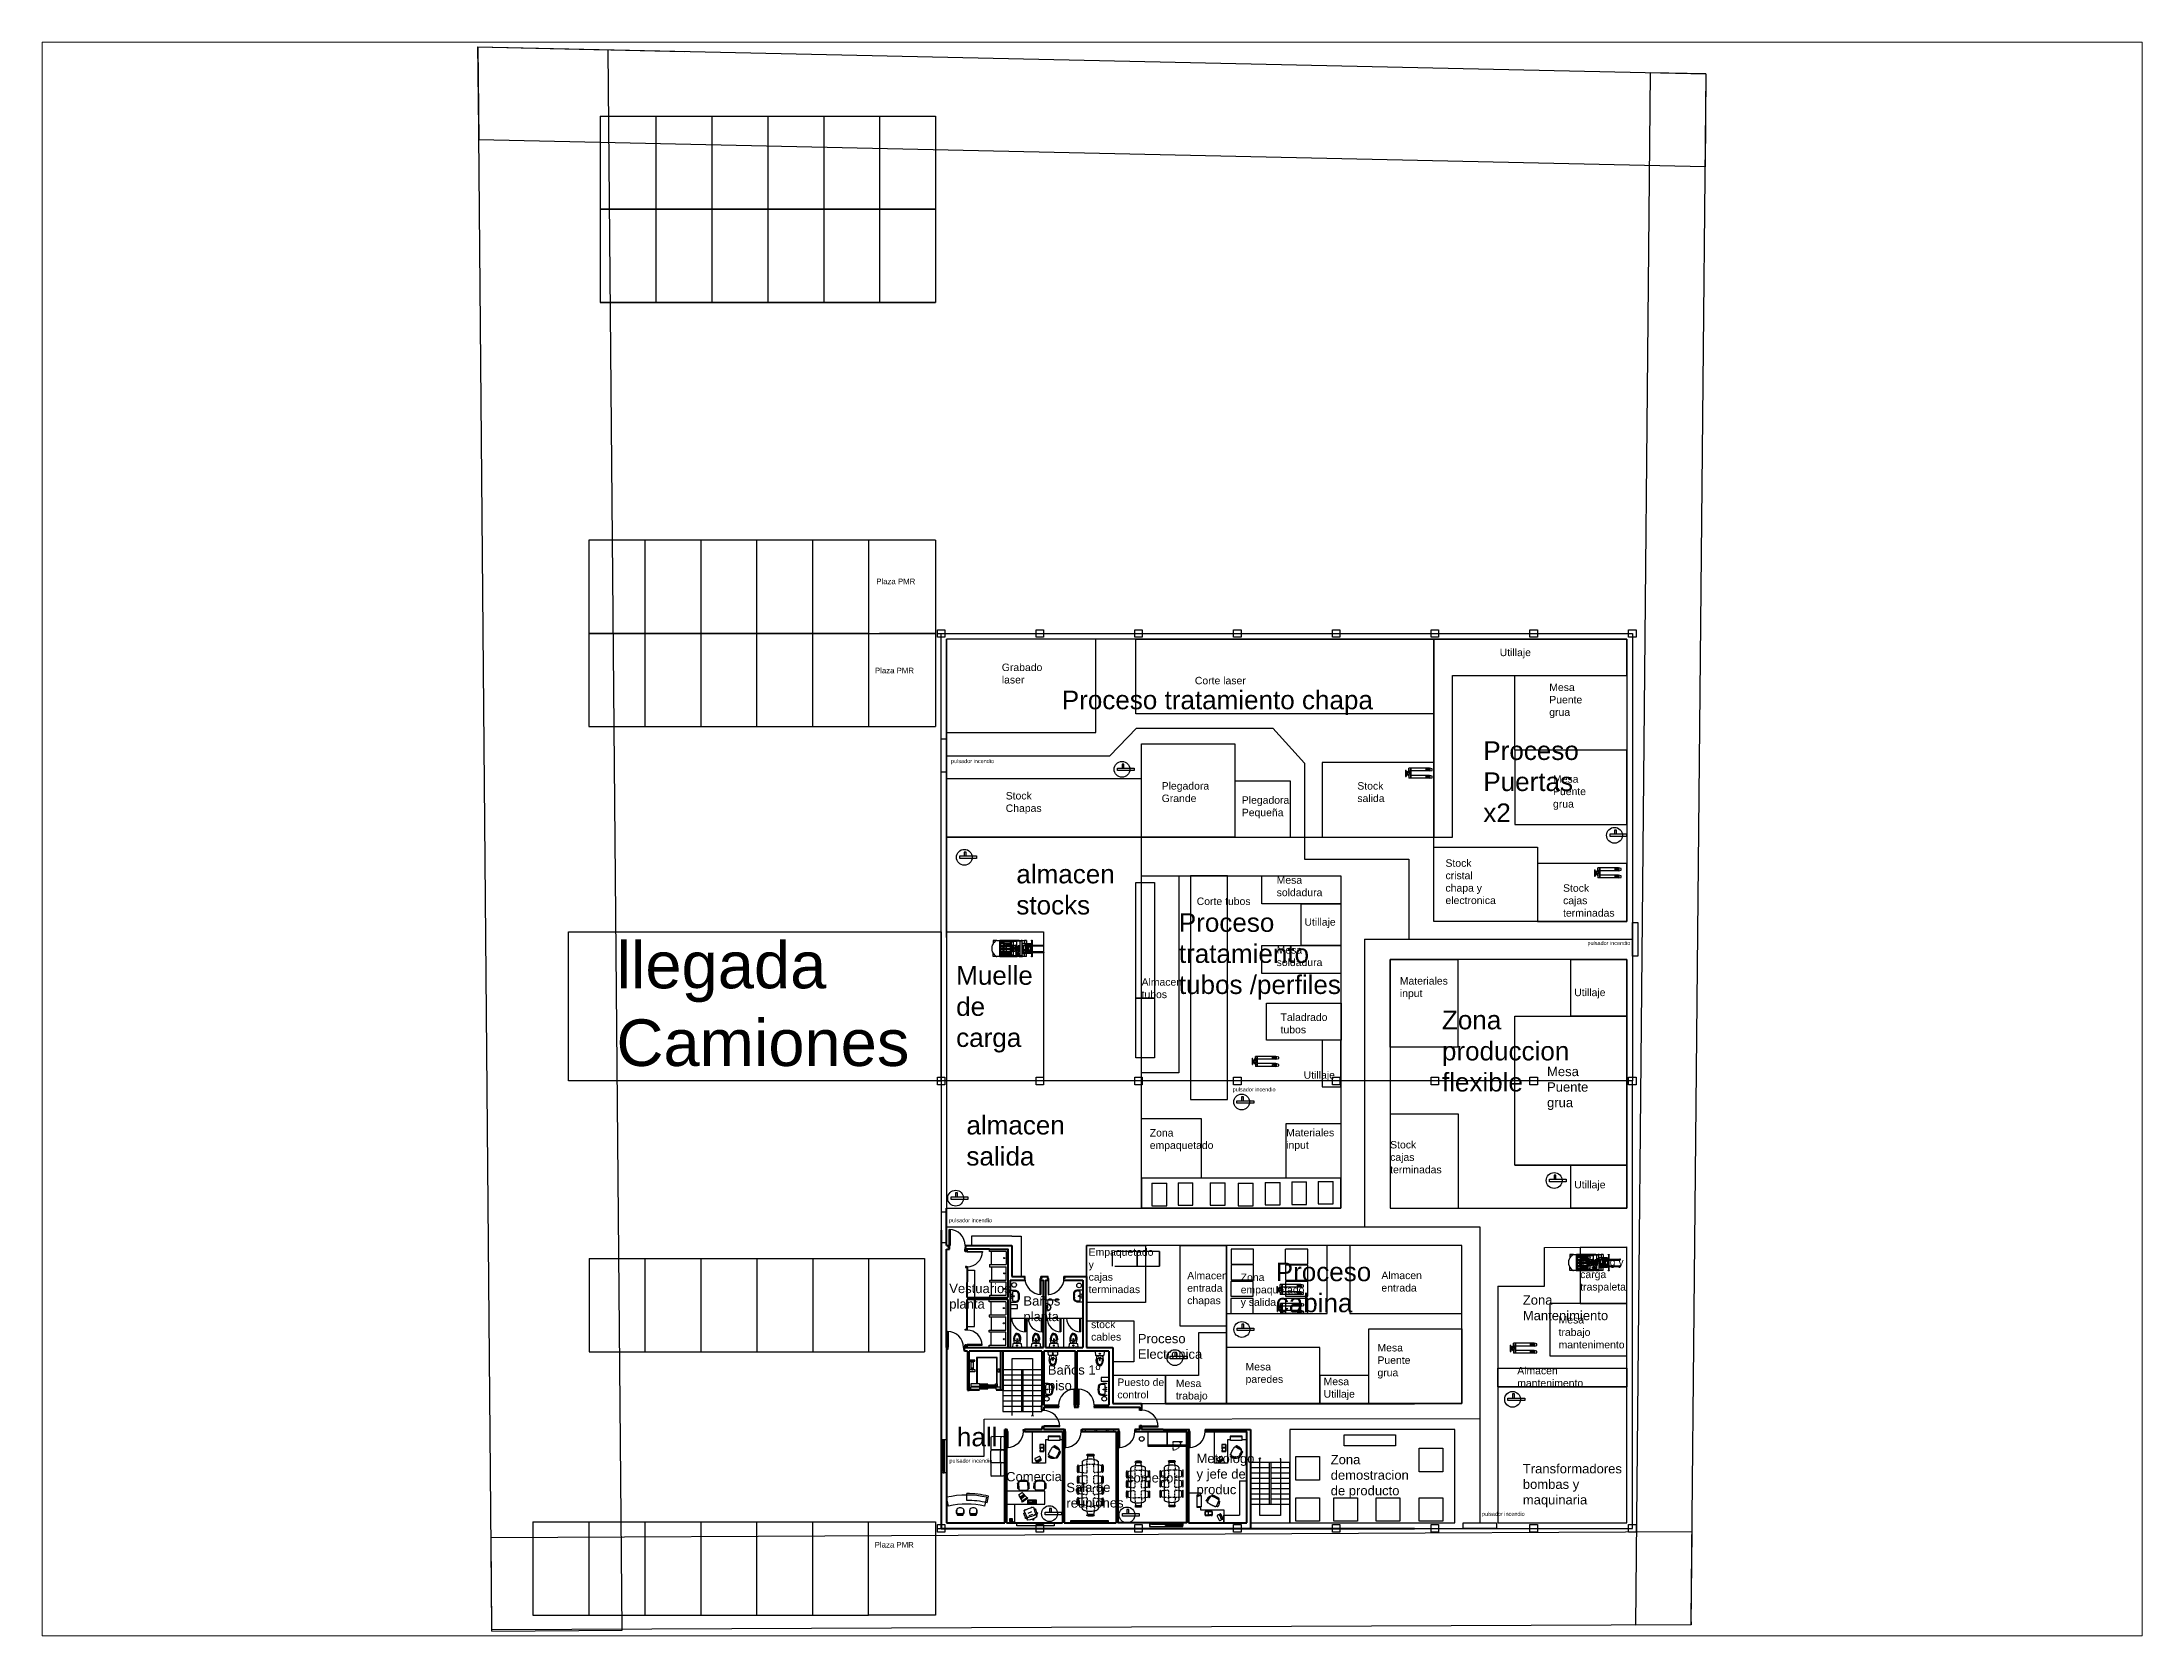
# Paper-space layout 'Presentación2' of a CAD drawing. Header units: millimetres. Extents: x 26 to 231, y 20 to 176.
# The model-space entities are those that its viewports show. They can reach past a viewport. Long polylines and large blocks are cut down to what shows.
import ezdxf

# ---------------------------------------------------------------- set-up
doc = ezdxf.new("R2010")
doc.units = ezdxf.units.MM
doc.linetypes.add('ACAD_ISO03W100', pattern=[30, 12, -18])
doc.linetypes.add('DASHED2', pattern=[0.375, 0.25, -0.125])
for name, color, linetype in [('1º piso muebles', 7, 'Continuous'), ('aparcamiento', 7, 'Continuous'), ('AR_Maquinas', 140, 'Continuous'), ('CONSTRUCCION', 6, 'Continuous'), ('Edges', 7, 'Continuous'), ('Escaleras', 7, 'Continuous'), ('Estructura', 9, 'Continuous'), ('Evacuacion 1er piso', 90, 'Continuous'), ('Muebles_Fabrica', 7, 'Continuous'), ('PARCELA', 7, 'Continuous'), ('Zonas_Fabrica', 10, 'Continuous')]:
    doc.layers.add(name, color=color, linetype=linetype)
doc.layers.add('1º piso paredes', color=50, linetype='Continuous', lineweight=50)
doc.layers.add('limites', color=200, linetype='Continuous', lineweight=30)
doc.styles.get("Standard").update_dxf_attribs({"font": 'arial.ttf'})

psp = doc.layouts.new('Presentación2')

msp = doc.modelspace()

# ---------------------------------------------------------------- texts
at = {"layer": '1º piso paredes', "attachment_point": 1}
for s, width, insert, char_height in [('Vestuarios planta', 3.1656, (3076.98, 1594.98), 0.5), ('Baños planta', 3.1656, (3080.96, 1594.31), 0.5), ('hall', 3.4788, (3077.39, 1587.26), 1), ('Metrologo\\Py jefe de produc', 3.4788, (3090.25, 1585.86), 0.5), ('comedor', 3.4788, (3086.52, 1584.82), 0.5)]:
    msp.add_mtext_dynamic_manual_height_columns(s, width=width, gutter_width=12.5, heights=[0], dxfattribs=dict(at, insert=insert, char_height=char_height))
at = {"layer": '1º piso paredes', "char_height": 0.5, "attachment_point": 1, "rotation": 0.2885}
for s, insert in [('Baños 1º\\Ppiso', (3082.27, 1590.6)), ('Comercial', (3080.03, 1584.88)), ('Sala de\\Preuniones', (3083.26, 1584.3))]:
    msp.add_mtext_dynamic_manual_height_columns(s, width=3.4788, gutter_width=12.5, heights=[0], dxfattribs=dict(at, insert=insert))
at = {"layer": 'aparcamiento', "char_height": 0.3, "attachment_point": 1}
for insert in [(3073.06, 1632.81), (3072.99, 1628.03), (3072.98, 1581.13)]:
    msp.add_mtext_dynamic_manual_height_columns('Plaza PMR', width=2.9255, gutter_width=12.5, heights=[0], dxfattribs=dict(at, insert=insert))
at = {"layer": 'AR_Maquinas', "attachment_point": 1}
for s, width, insert, char_height in [('Utillaje ', 2.8223, (3106.52, 1629.05), 0.4), ('Grabado laser', 2.8223, (3079.8, 1628.25), 0.4), ('Corte laser', 2.8223, (3090.16, 1627.54), 0.4), ('Mesa Puente grua', 2.8223, (3109.18, 1627.18), 0.4), ('Plegadora Grande', 2.8223, (3088.38, 1621.89), 0.4), ('Stock  salida', 2.8223, (3098.88, 1621.89), 0.4), ('Mesa Puente grua', 2.8223, (3109.38, 1622.26), 0.4), ('Stock  Chapas', 2.8223, (3080.01, 1621.36), 0.4), ('Plegadora Pequeña', 2.8223, (3092.68, 1621.13), 0.4), ('Stock cristal  chapa y electronica', 2.8223, (3103.61, 1617.75), 0.4), ('Mesa soldadura', 2.8223, (3094.55, 1616.84), 0.4), ('Stock cajas terminadas', 2.8223, (3109.92, 1616.41), 0.4), ('Corte tubos', 2.8223, (3090.26, 1615.7), 0.4), ('Utillaje ', 2.8223, (3096.04, 1614.59), 0.4), ('Mesa soldadura', 2.8223, (3094.55, 1613.09), 0.4), ('Almacen tubos', 2.8223, (3087.3, 1611.37), 0.4), ('Materiales input', 2.8223, (3101.16, 1611.43), 0.4), ('Utillaje ', 2.8223, (3110.52, 1610.81), 0.4), ('Taladrado tubos', 2.8223, (3094.76, 1609.48), 0.4), ('Utillaje ', 2.8223, (3096, 1606.38), 0.4), ('Mesa Puente grua', 2.8223, (3109.06, 1606.62), 0.5), ('Zona empaquetado ', 2.8223, (3087.74, 1603.28), 0.4), ('Materiales input', 2.8223, (3095.06, 1603.29), 0.4), ('Stock cajas terminadas', 2.8223, (3100.64, 1602.64), 0.4), ('Utillaje ', 2.8223, (3110.52, 1600.5), 0.4), ('Empaquetado y cajas terminadas', 0.4, (3084.46, 1596.88), 0.4), ('Parking y carga traspaleta', 2.8223, (3110.84, 1596.35), 0.4), ('Almacen entrada chapas', 2.8223, (3089.75, 1595.62), 0.4), ('Zona empaquetado y salida', 2.8223, (3092.62, 1595.53), 0.4), ('Almacen entrada', 2.8223, (3100.17, 1595.63), 0.4), ('stock cables', 2.8223, (3084.59, 1593), 0.4), ('Mesa trabajo mantenimento', 2.8223, (3109.68, 1593.25), 0.4), ('Mesa Puente grua', 2.8223, (3099.96, 1591.75), 0.4), ('Mesa paredes', 2.8223, (3092.88, 1590.73), 0.4), ('Almacen mantenimento', 2.8223, (3107.46, 1590.52), 0.4), ('Puesto de control', 2.8223, (3086, 1589.9), 0.4), ('Mesa trabajo', 2.8223, (3089.14, 1589.84), 0.4), ('Mesa Utillaje', 2.8223, (3097.07, 1589.94), 0.4)]:
    msp.add_mtext_dynamic_manual_height_columns(s, width=width, gutter_width=12.5, heights=[0], dxfattribs=dict(at, insert=insert, char_height=char_height))
at = {"layer": 'Evacuacion 1er piso', "char_height": 0.21, "attachment_point": 1}
for insert in [(3077.08, 1623.12), (3111.23, 1613.36), (3092.19, 1605.51), (3076.97, 1598.49), (3076.99, 1585.59), (3105.56, 1582.74)]:
    msp.add_mtext_dynamic_manual_height_columns('pulsador incendio', width=2.6636, gutter_width=12.5, heights=[0.339], dxfattribs=dict(at, insert=insert))
at = {"layer": 'Zonas_Fabrica', "attachment_point": 1}
for s, width, heights, insert, char_height in [('Proceso tratamiento chapa', 17.5441, [0], (3083.02, 1626.8), 1), ('Proceso Puertas x2', 3.4788, [0], (3105.64, 1624.08), 1), ('almacen stocks', 3.4788, [0], (3080.58, 1617.46), 1), ('Proceso tratamiento tubos /perfiles', 8.9988, [0], (3089.3, 1614.86), 1), ('llegada Camiones', 20, [0], (3059.12, 1613.33), 2.5), ('Muelle de carga', 3.4788, [0], (3077.35, 1612.02), 1), ('Zona produccion flexible', 8.9988, [0], (3103.42, 1609.63), 1), ('almacen salida', 3.4788, [0], (3077.9, 1603.99), 1), ('Proceso cabina', 3.4788, [0], (3094.5, 1596.12), 1), ('Zona Mantenimiento', 3.4788, [0], (3107.76, 1594.36), 0.5), ('Proceso Electronica', 3.4788, [1.34], (3087.1, 1592.29), 0.5), ('Zona demostracion de producto', 4.9403, [0], (3097.45, 1585.8), 0.5), ('Transformadores\\Pbombas y maquinaria', 3.4788, [0], (3107.76, 1585.31), 0.5)]:
    msp.add_mtext_dynamic_manual_height_columns(s, width=width, gutter_width=12.5, heights=heights, dxfattribs=dict(at, insert=insert, char_height=char_height))

# ---------------------------------------------------------------- blocks, each defined once
blk = doc.blocks.new('A$C6D260ECD')
for p, q in [((1331, 990), (1331, 1440)), ((131, 608), (0, 1193)), ((639, 344), (639, 137)), ((639, 137), (680, 137)), ((680, 399), (680, 324)), ((680, 137), (680, 344)), ((1116, 397), (1116, 323)), ((1116, 344), (1116, 137)), ((1116, 137), (1157, 137)), ((1157, 137), (1157, 345)), ((1505, 344), (1505, 137)), ((1505, 137), (1546, 137)), ((1546, 399), (1546, 324)), ((1546, 137), (1546, 344)), ((1982, 397), (1982, 323)), ((1982, 344), (1982, 137)), ((1982, 137), (2023, 137)), ((2023, 137), (2023, 345)), ((2531, 608), (2662, 1193)), ((2683, 829), (2781, 1268))]:
    blk.add_line(p, q)
at = {"linetype": 'Continuous'}
for p, q in [((639, 344), (680, 344)), ((1116, 345), (1157, 345)), ((1505, 344), (1546, 344)), ((1982, 345), (2023, 345))]:
    blk.add_line(p, q, dxfattribs=at)
for centre, radius, start, end in [((1331, -4760), 6200, 76.47357, 90), ((1331, -4760), 6100, 77.39774, 102.60226), ((1331, -4760), 5500, 77.39774, 102.60226), ((718, 177), 54.9, 227.1618, 267.57171), ((1079, 177), 54.9, 270.72261, 312.8382), ((1331, -4760), 5750, 76.40124, 90), ((1583, 177), 54.9, 227.1618, 267.57171), ((1945, 177), 54.9, 270.72261, 312.8382)]:
    blk.add_arc(centre, radius, start, end)
for centre, radius, start, end in [((788, 372), 111, 94.0766, 165.83344), ((735, 70), 55.3, 80.24779, 260.10116), ((739, 50), 36.2, 85.08724, 250.32125), ((898, 834), 836, 258.08993, 281.91007), ((902, 835), 766, 258.01124, 281.98876), ((917, 1021), 913, 259.12864, 268.84333), ((898, -1179), 1666, 85.9234, 94.0766), ((880, 1021), 913, 271.15667, 280.87136), ((1009, 372), 111, 13.25658, 85.9234), ((1061, 70), 55.3, 279.89884, 99.75221), ((1064, 51), 35.2, 274.91276, 94.91276), ((1601, 70), 55.3, 80.24779, 260.10116), ((1653, 372), 111, 94.0766, 165.83344), ((1605, 50), 36.2, 85.08724, 250.32125), ((1764, 834), 836, 258.08993, 281.91007), ((1767, 835), 766, 258.01124, 281.98876), ((1782, 1021), 913, 259.12864, 268.84333), ((1764, -1179), 1666, 85.9234, 94.0766), ((1745, 1021), 913, 271.15667, 280.87136), ((1874, 372), 111, 13.25658, 85.9234), ((1927, 70), 55.3, 279.89884, 99.75221), ((1929, 51), 35.2, 274.91276, 94.91276)]:
    blk.add_arc(centre, radius, start, end, dxfattribs=at)
blk = doc.blocks.new('Fenton Door Jamb03')
blk.add_lwpolyline([(84, 1), (86, 9), (86, 10), (86, 11), (68, 11), (68, 52), (67, 54), (1, 54), (0, 52), (0, 47), (6, 47), (6, 44), (0, 44), (0, 30), (10, 30), (10, 24), (0, 24), (0, 10), (6, 10), (6, 7), (0, 7), (0, 1), (1, 0), (82, 0)], close=True)
blk = doc.blocks.new('Fenton Bead')
at = {"color": 7}
blk.add_lwpolyline([(2, 12, -0.3419987), (0, 11), (0, 11), (0, 1), (1, 0), (18, 0), (18, 0), (15, 13, 0.3394543), (13, 14), (4, 14, 0.3419987)], format="xyb", close=True, dxfattribs=at)
blk = doc.blocks.new('Fenton Door Jamb02')
blk.add_lwpolyline([(0, 1), (1, 0), (82, 0), (84, 1), (86, 9), (86, 10), (86, 11), (68, 11), (68, 52), (67, 54), (1, 54), (0, 52), (0, 1)], close=True)
blk = doc.blocks.new('Fenton Door Jamb01')
blk.add_lwpolyline([(3, 21), (3, 19), (0, 19), (0, 10), (6, 10), (6, 7), (0, 7), (0, 1), (1, 0), (82, 0), (84, 1), (86, 9), (86, 10), (86, 11), (68, 11), (68, 52), (67, 54), (1, 54), (0, 52), (0, 47), (6, 47), (6, 44), (0, 44), (0, 35), (3, 35), (3, 33), (12, 33), (12, 21)], close=True)
blk = doc.blocks.new('A$C47D9055B')
for p, q in [((0, 2114), (5, 1846)), ((55, 1692), (2107, 1692)), ((55, 990), (55, 1692)), ((62, 2159), (69, 1802)), ((133, 1740), (511, 1747)), ((157, 2224), (470, 2230)), ((966, 1223), (516, 1223)), ((516, 1223), (516, 1023)), ((946, 1202), (537, 1202)), ((537, 1202), (537, 1067)), ((547, 1110), (547, 1192)), ((547, 1192), (605, 1192)), ((573, 1811), (566, 2168)), ((605, 1192), (605, 1110)), ((625, 1110), (625, 1192)), ((625, 1192), (680, 1192)), ((636, 1857), (631, 2125)), ((680, 1192), (680, 1110)), ((700, 1110), (700, 1192)), ((700, 1192), (936, 1192)), ((885, 1857), (890, 2125)), ((936, 1192), (936, 1110)), ((946, 1067), (946, 1202)), ((948, 1811), (955, 2168)), ((966, 1023), (966, 1223)), ((998, 1362), (968, 1322)), ((968, 1322), (1108, 1217)), ((974, 1330), (1254, 1120)), ((1138, 1257), (998, 1362)), ((1389, 1740), (1010, 1747)), ((1013, 1351), (1248, 1612)), ((1364, 2224), (1052, 2230)), ((1108, 1217), (1248, 1112)), ((1136, 1383), (1230, 1508)), ((1278, 1152), (1138, 1257)), ((1156, 1368), (1250, 1493)), ((1176, 1353), (1270, 1478)), ((1196, 1338), (1290, 1463)), ((1216, 1323), (1310, 1448)), ((1236, 1308), (1330, 1433)), ((1248, 1112), (1278, 1152)), ((1256, 1293), (1350, 1418)), ((1258, 1622), (1358, 1547)), ((1448, 1462), (1262, 1164)), ((1358, 1547), (1458, 1472)), ((1459, 2159), (1453, 1802)), ((1521, 2114), (1517, 1846)), ((2107, 1692), (2107, 0)), ((2107, 990), (55, 990)), ((483, 547), (450, 529)), ((474, 485), (450, 529)), ((499, 404), (470, 415)), ((472, 337), (504, 404)), ((477, 493), (482, 493)), ((478, 498), (483, 498)), ((478, 488), (481, 488)), ((481, 503), (484, 503)), ((491, 534), (483, 547)), ((516, 1067), (966, 1067)), ((516, 1023), (966, 1023)), ((605, 1110), (547, 1110)), ((936, 1090), (547, 1090)), ((547, 1090), (547, 1077)), ((547, 1077), (936, 1077)), ((665, 834), (606, 675)), ((680, 1110), (625, 1110)), ((687, 194), (648, 186)), ((648, 186), (655, 149)), ((700, 158), (655, 149)), ((690, 201), (684, 184)), ((690, 170), (699, 197)), ((898, 390), (692, 466)), ((693, 166), (704, 196)), ((698, 163), (709, 194)), ((936, 1110), (700, 1110)), ((703, 162), (714, 192)), ((708, 163), (718, 190)), ((728, 187), (721, 170)), ((734, 826), (748, 841)), ((947, 522), (740, 598)), ((776, 815), (748, 841)), ((775, 814), (776, 815)), ((936, 1077), (936, 1090)), ((982, 150), (1001, 221)), ((1005, 218), (1034, 207)), ((1054, 230), (1080, 227)), ((1076, 268), (1073, 270)), ((1079, 271), (1076, 274)), ((1082, 276), (1078, 279)), ((1083, 282), (1080, 283)), ((1086, 276), (1080, 227)), ((1089, 696), (1102, 711)), ((1099, 493), (1158, 653)), ((1130, 687), (1102, 711)), ((1124, 679), (1130, 687)), ((1668, 0), (1668, 990)), ((1746, 54), (1742, 42)), ((1752, 45), (1748, 33)), ((1756, 64), (1752, 53)), ((1756, 64), (1752, 53)), ((1759, 41), (1756, 29)), ((1763, 68), (1759, 57)), ((1763, 68), (1759, 57)), ((1767, 37), (1763, 25)), ((1771, 72), (1767, 61)), ((1771, 72), (1767, 61)), ((1775, 37), (1771, 25)), ((1779, 76), (1775, 64)), ((1779, 76), (1775, 64)), ((1783, 37), (1779, 25)), ((1805, 79), (1783, 72)), ((1805, 79), (1783, 72)), ((1791, 37), (1787, 25)), ((1794, 59), (1794, 219)), ((1794, 219), (1953, 219)), ((1953, 59), (1794, 59)), ((1799, 41), (1795, 29)), ((1806, 45), (1802, 33)), ((1814, 49), (1810, 37)), ((1822, 53), (1818, 41)), ((1819, 125), (1819, 198)), ((1819, 198), (1904, 198)), ((1904, 125), (1819, 125)), ((1922, 96), (1824, 96)), ((1922, 77), (1824, 77)), ((1830, 57), (1826, 45)), ((1904, 198), (1904, 125)), ((1926, 140), (1926, 180)), ((1926, 180), (1935, 180)), ((1935, 140), (1926, 140)), ((1935, 180), (1935, 140)), ((1953, 219), (1953, 59)), ((1668, 0), (2107, 0))]:
    blk.add_line(p, q)
for centre, radius, start, end in [((319, 1891), 420, 54.162, 127.9018), ((320, 1845), 413, 58.60765, 123.45615), ((1202, 1891), 420, 52.0982, 125.838), ((1201, 1845), 413, 56.54385, 121.39235), ((32, 2105), 32.8, 17.2921, 164.77169), ((36, 1855), 32.8, 197.2921, 344.77169), ((80, 2209), 23.2, 144.74393, 302.50871), ((125, 2160), 63, 153.44746, 181.0319), ((132, 1803), 63, 181.0319, 271.0319), ((510, 1810), 63, 271.0319, 1.0319), ((547, 2217), 23.2, 239.55508, 37.31987), ((503, 2167), 63, 1.0319, 28.61634), ((600, 2115), 32.8, 17.2921, 171.73727), ((604, 1866), 32.8, 190.32653, 344.77169), ((917, 1866), 32.8, 195.22831, 349.67347), ((922, 2115), 32.8, 8.26273, 162.7079), ((1011, 1810), 63, 178.9681, 268.9681), ((975, 2217), 23.2, 142.68013, 300.44492), ((1018, 2167), 63, 151.38366, 178.9681), ((1800, 2141), 1168, 224.52814, 241.76721), ((1390, 1803), 63, 268.9681, 358.9681), ((1441, 2209), 23.2, 237.49129, 35.25607), ((1396, 2160), 63, 358.9681, 26.55254), ((1485, 1855), 32.8, 195.22831, 342.7079), ((1490, 2105), 32.8, 15.22831, 162.7079), ((458, 519), 10, 130.98763, 199.94273), ((542, 550), 100, 199.94273, 217.84041), ((471, 495), 10, 217.84041, 286.79551), ((-9, 588), 500, 341.31689, 348.12046), ((474, 424), 10, 161.31689, 249.79583), ((481, 333), 10, 154.57686, 231.58005), ((492, 492), 20, 107.98646, 227.4202), ((1002, 989), 848, 231.58005, 268.01162), ((2313, 99), 1873, 160.18772, 168.12046), ((487, 536), 10, 53.67979, 106.79551), ((502, 414), 10, 249.79583, 338.32449), ((-3177, 1876), 3970, 338.32449, 342.91432), ((514, 250), 185, 58.48699, 87.80209), ((412, 120), 365, 54.57659, 70.7015), ((560, 730), 10, 82.32845, 160.18772), ((545, 616), 125, 56.87948, 82.32845), ((1053, 1128), 845, 238.48699, 261.10468), ((608, 713), 10, 342.91432, 56.87948), ((612, 402), 20, 339.79583, 54.57659), ((660, 186), 10, 109.84041, 178.79551), ((691, 102), 100, 91.94273, 109.84041), ((667, 153), 10, 202.98763, 271.94273), ((674, 831), 10, 76.11413, 159.79583), ((664, 243), 100, 271.94273, 289.84041), ((124, -1396), 2304, 63.47754, 76.11413), ((703, 177), 20, 160.22409, 339.36758), ((688, 192), 10, 76.28629, 91.94273), ((694, 159), 10, 289.84041, 353.76005), ((797, 760), 100, 127.94273, 136.83516), ((741, 831), 10, 58.98763, 127.94273), ((917, 289), 20, 85.01508, 159.79583), ((887, -55), 365, 68.89017, 85.01508), ((893, 110), 185, 51.78958, 81.10468), ((972, 152), 10, 268.01162, 345.01481), ((4759, -1044), 3970, 156.67735, 161.26717), ((1009, 227), 10, 161.26717, 249.79583), ((1037, 217), 10, 249.79583, 338.27478), ((1511, 28), 500, 151.47121, 158.27478), ((1068, 281), 20, 272.17147, 31.60521), ((-574, 1161), 1873, 331.47121, 339.40395), ((1154, 632), 100, 130.45863, 137.30858), ((1079, 239), 10, 274.98763, 343.94273), ((1083, 267), 10, 1.84041, 70.79551), ((1095, 701), 10, 61.50353, 130.45863), ((993, 264), 100, 343.94273, 1.84041), ((1122, 523), 10, 82.71219, 156.67735), ((1108, 409), 125, 57.26322, 82.71219), ((1121, 679), 10, 345.83616, 37.31141), ((1148, 657), 10, 339.79583, 63.47754), ((1170, 506), 10, 339.40395, 57.26322), ((1824, 86), 20.5, 28.49146, 331.50854), ((1824, 86), 20.5, 28.49146, 331.50854), ((1922, 86), 20.5, 208.49146, 151.50854)]:
    blk.add_arc(centre, radius, start, end)
blk = doc.blocks.new('mu09-1')
for p, q in [((-0.02, 0.07), (1.02, 0.07)), ((-0.02, 0.04), (1.02, 0.04))]:
    blk.add_line(p, q)
blk.add_lwpolyline([(1.01, 0.79), (0, 0.79, 0.414214), (-0.02, 0.77), (-0.02, 0.01, 0.414214), (0, 0), (1.01, 0, 0.414214), (1.02, 0.01), (1.02, 0.77, 0.414214)], format="xyb", close=True)
blk.add_lwpolyline([(0.9, 0), (0.98, 0), (0.98, -0.02), (0.9, -0.02)], close=True)
blk = doc.blocks.new('drakar planta')
at = {"linetype": 'Continuous'}
for p, q in [((9.37, 5.6), (9.37, 5.6)), ((9.37, 5.6), (9.38, 5.45)), ((9.38, 5.45), (9.38, 5.45)), ((9.4, 5.63), (9.4, 5.63)), ((9.84, 5.63), (9.4, 5.63)), ((9.48, 5.14), (9.48, 5.14)), ((9.61, 5.24), (9.61, 5.19)), ((9.62, 5.19), (9.61, 5.19)), ((9.62, 5.3), (9.63, 5.3)), ((9.62, 5.24), (9.62, 5.24)), ((9.62, 5.24), (9.62, 5.24)), ((9.62, 5.24), (9.62, 5.24)), ((9.62, 5.24), (9.62, 5.19)), ((9.75, 5.16), (9.75, 5.15)), ((9.75, 5.15), (9.75, 5.15)), ((9.75, 5.14), (9.75, 5.14)), ((9.84, 5.63), (9.84, 5.63)), ((9.85, 5.45), (9.87, 5.6)), ((9.85, 5.45), (9.85, 5.45)), ((9.87, 5.6), (9.87, 5.6))]:
    blk.add_line(p, q, dxfattribs=at)
at = {"ltscale": 0.01}
blk.add_line((9.61, 5.3), (9.62, 5.3), dxfattribs=at)
at = {"linetype": 'Continuous'}
for centre, radius in [((9.56, 5.37), 0.0072), ((9.62, 5.52), 0.0342), ((9.62, 5.52), 0.0244), ((9.68, 5.37), 0.0072)]:
    blk.add_circle(centre, radius, dxfattribs=at)
for centre, radius, start, end in [((9.4, 5.6), 0.0291, 90, 186.4831), ((9.41, 5.46), 0.0291, 186.4831, 265.6595), ((9.62, 8.15), 2.73, 265.6595, 274.3405), ((10.95, 5.03), 1.53, 165.0155, 173.1331), ((9.62, 5.16), 0.143, 115.2636, 179.6481), ((9.67, 5.16), 0.186, 179.8512, 185.6502), ((9.89, 5.18), 0.408, 185.2168, 185.7358), ((9.89, 5.18), 0.409, 185.9431, 210.6376), ((9.58, 5), 0.0453, 211.4552, 242.0451), ((9.64, 5.12), 0.18, 242.0447, 263.2555), ((9.61, 5.19), 0.113, 90, 104.8453), ((9.62, 5.16), 0.00101, 263.4365, 309.8712), ((9.62, 5.16), 0.00101, 230.1288, 276.5635), ((9.6, 5.12), 0.18, 276.7445, 297.9553), ((9.63, 5.19), 0.113, 75.1657, 90), ((9.66, 5), 0.0453, 297.9549, 328.5855), ((9.35, 5.18), 0.409, 329.3624, 354.7538), ((9.54, 5.16), 0.218, 354.506, 358.1692), ((8.29, 5.03), 1.53, 6.8679, 14.9756), ((9.82, 5.46), 0.0291, 274.3405, 353.5169), ((9.84, 5.6), 0.0291, 0, 90), ((9.84, 5.6), 0.0291, 353.5169, 0)]:
    blk.add_arc(centre, radius, start, end, dxfattribs=at)
for points, weights, degree, knots in [([(9.43, 5.19), (9.43, 5.19), (9.43, 5.2), (9.43, 5.21), (9.43, 5.21), (9.43, 5.21), (9.43, 5.21)], [0.94216281398, 0.929295544402, 0.917706959429, 0.907397059062, 0.907397059062, 0.907397059062, 0.907397059062], 3, [0, 0, 0, 0, 0.08501565, 0.08501565, 0.08501565, 0.08958153, 0.08958153, 0.08958153, 0.08958153]), ([(9.62, 4.87), (9.62, 4.87), (9.62, 4.87), (9.54, 4.87), (9.5, 4.93), (9.43, 5.04), (9.43, 5.16), (9.43, 5.16), (9.43, 5.16), (9.43, 5.17), (9.43, 5.19)], [1, 0.999818026965, 1, 0.869595072185, 1, 0.965853886877, 1, 0.999997543195, 1, 0.96771874759, 0.94216281398], 2, [0, 0, 0, 0.004294, 0.004294, 0.32836, 0.32836, 0.929345, 0.929345, 0.934486, 0.934486, 1, 1, 1]), ([(9.62, 4.87), (9.62, 4.87), (9.62, 4.87), (9.69, 4.87), (9.73, 4.93), (9.8, 5.04), (9.81, 5.16), (9.81, 5.16), (9.81, 5.16), (9.81, 5.17), (9.81, 5.19)], [1, 0.999818026965, 1, 0.869595072185, 1, 0.965853886877, 1, 0.999997543195, 1, 0.96771874759, 0.94216281398], 2, [0, 0, 0, 0.004294, 0.004294, 0.32836, 0.32836, 0.929345, 0.929345, 0.934486, 0.934486, 1, 1, 1]), ([(9.81, 5.19), (9.81, 5.19), (9.8, 5.2), (9.8, 5.21), (9.8, 5.21), (9.8, 5.21), (9.8, 5.21)], [0.94216281398, 0.929356038323, 0.91781595237, 0.907542556122, 0.907542556122, 0.907542556122, 0.907542556122], 3, [0, 0, 0, 0, 0.08461596, 0.08461596, 0.08461596, 0.08948508, 0.08948508, 0.08948508, 0.08948508])]:
    blk.add_rational_spline(points, weights, degree=degree, knots=knots, dxfattribs=at)
for points, knots in [([(9.56, 5.29), (9.56, 5.29), (9.56, 5.29), (9.57, 5.29), (9.57, 5.29), (9.57, 5.29), (9.57, 5.29), (9.57, 5.29), (9.57, 5.29), (9.57, 5.29), (9.58, 5.3), (9.58, 5.3), (9.58, 5.3)], [0.8678487, 0.8678487, 0.8678487, 0.8678487, 0.8798629, 0.8798629, 0.8798629, 0.8909521, 0.9003997, 0.9091834, 0.9229673, 0.9427072, 0.9683896, 1, 1, 1, 1]), ([(9.62, 5.16), (9.62, 5.16), (9.61, 5.16), (9.61, 5.16), (9.61, 5.16), (9.61, 5.16), (9.61, 5.16), (9.6, 5.16), (9.6, 5.16), (9.6, 5.16), (9.6, 5.16), (9.6, 5.16), (9.6, 5.16), (9.6, 5.16), (9.6, 5.16), (9.6, 5.17), (9.6, 5.17), (9.6, 5.17), (9.6, 5.17), (9.6, 5.17), (9.6, 5.17), (9.6, 5.18), (9.6, 5.19), (9.6, 5.19), (9.6, 5.2), (9.6, 5.2), (9.6, 5.21), (9.6, 5.21), (9.6, 5.21), (9.6, 5.22), (9.6, 5.22), (9.59, 5.22), (9.59, 5.22), (9.59, 5.23), (9.59, 5.23), (9.59, 5.23), (9.6, 5.23), (9.6, 5.24), (9.6, 5.24), (9.6, 5.24), (9.6, 5.24), (9.6, 5.24), (9.61, 5.24), (9.61, 5.24), (9.61, 5.24), (9.61, 5.24), (9.61, 5.24), (9.61, 5.24), (9.61, 5.24), (9.62, 5.24), (9.62, 5.24), (9.62, 5.24), (9.62, 5.24)], [0, 0, 0, 0, 0.03125, 0.03125, 0.0625, 0.0625, 0.09375, 0.09375, 0.109375, 0.109375, 0.125, 0.125, 0.140625, 0.140625, 0.148438, 0.148438, 0.15625, 0.15625, 0.1875, 0.1875, 0.25, 0.25, 0.375, 0.375, 0.5, 0.5, 0.5625, 0.5625, 0.625, 0.625, 0.6875, 0.6875, 0.71875, 0.71875, 0.75, 0.75, 0.8125, 0.8125, 0.875, 0.875, 0.90625, 0.90625, 0.9375, 0.9375, 0.953125, 0.953125, 0.96875, 0.96875, 1, 1, 1, 1.000009, 1.000009, 1.000009, 1.000009]), ([(9.62, 5.16), (9.62, 5.16), (9.62, 5.16), (9.62, 5.16), (9.63, 5.16), (9.63, 5.16), (9.63, 5.16), (9.63, 5.16), (9.63, 5.16), (9.63, 5.16), (9.63, 5.16), (9.63, 5.16), (9.63, 5.16), (9.63, 5.16), (9.63, 5.16), (9.63, 5.17), (9.63, 5.17), (9.64, 5.17), (9.64, 5.17), (9.64, 5.17), (9.64, 5.17), (9.64, 5.18), (9.64, 5.19), (9.64, 5.19), (9.64, 5.2), (9.64, 5.2), (9.64, 5.21), (9.64, 5.21), (9.64, 5.21), (9.64, 5.22), (9.64, 5.22), (9.64, 5.22), (9.64, 5.22), (9.64, 5.23), (9.64, 5.23), (9.64, 5.23), (9.64, 5.23), (9.64, 5.24), (9.64, 5.24), (9.63, 5.24), (9.63, 5.24), (9.63, 5.24), (9.63, 5.24), (9.63, 5.24), (9.63, 5.24), (9.63, 5.24), (9.63, 5.24), (9.62, 5.24), (9.62, 5.24), (9.62, 5.24)], [0, 0, 0, 0, 0.03125, 0.03125, 0.0625, 0.0625, 0.09375, 0.09375, 0.109375, 0.109375, 0.125, 0.125, 0.140625, 0.140625, 0.1484375, 0.1484375, 0.15625, 0.15625, 0.1875, 0.1875, 0.25, 0.25, 0.375, 0.375, 0.5, 0.5, 0.5625, 0.5625, 0.625, 0.625, 0.6875, 0.6875, 0.71875, 0.71875, 0.75, 0.75, 0.8125, 0.8125, 0.875, 0.875, 0.90625, 0.90625, 0.9375, 0.9375, 0.953125, 0.953125, 0.96875, 0.96875, 0.9999928, 0.9999928, 0.9999928, 0.9999928]), ([(9.66, 5.3), (9.66, 5.3), (9.66, 5.3), (9.66, 5.3), (9.66, 5.29), (9.67, 5.29), (9.67, 5.29), (9.67, 5.29), (9.67, 5.29), (9.68, 5.29), (9.68, 5.29), (9.68, 5.29), (9.68, 5.28), (9.69, 5.28), (9.69, 5.28), (9.69, 5.28), (9.7, 5.28), (9.7, 5.27), (9.71, 5.27), (9.72, 5.26), (9.72, 5.25), (9.73, 5.24), (9.73, 5.23), (9.74, 5.23), (9.74, 5.22), (9.75, 5.21), (9.75, 5.2), (9.75, 5.18), (9.75, 5.17), (9.75, 5.16), (9.75, 5.16)], [0, 0, 0, 0, 0.03073, 0.0557919, 0.0752101, 0.0908298, 0.1057126, 0.128628, 0.1479371, 0.1642292, 0.1850908, 0.1958664, 0.2064561, 0.220969, 0.23993, 0.2633379, 0.294561, 0.3312722, 0.3734704, 0.4211544, 0.4743227, 0.5329738, 0.5805653, 0.6312404, 0.6849983, 0.7418381, 0.8017591, 0.8647604, 0.930841, 0.9987863, 0.9987863, 0.9987863, 0.9987863])]:
    blk.add_open_spline(points, degree=3, knots=knots, dxfattribs=at)
blk.add_open_spline([(9.59, 5.23), (9.59, 5.23), (9.59, 5.23), (9.59, 5.23)], degree=3, dxfattribs=at)
blk = doc.blocks.new('bn63-1')
at = {"linetype": 'Continuous', "lineweight": 5}
blk.add_line((-0.2, 0), (0.2, 0), dxfattribs=at)
for radius, start, end in [(0.0395, 175.9943, 4.0052), (0.0308, 172.3729, 7.5922), (0.0178, 188.4352, 200.0067), (0.0178, 249.4376, 261.0106), (0.0178, 309.4562, 321.9656), (0.0178, 8.6387, 19.4841)]:
    blk.add_arc((0, -0.08), radius, start, end, dxfattribs=at)
for points, knots in [([(-0.21, 0), (-0.21, 0), (-0.21, 0), (-0.21, 0), (-0.21, 0), (-0.21, 0), (-0.21, 0), (-0.21, 0), (-0.21, 0), (-0.21, 0), (-0.21, 0), (-0.2, 0), (-0.2, 0), (-0.2, 0)], [0, 0, 0, 0, 0.0971629, 0.0971629, 0.1946918, 0.1946918, 0.2922074, 0.2922074, 0.3897235, 0.3897235, 0.4405483, 0.4405483, 0.4929254, 0.4929254, 0.4929254, 0.4929254]), ([(0.2, 0), (0.2, 0), (0.2, 0), (0.21, 0), (0.21, 0), (0.21, 0), (0.21, 0), (0.21, 0), (0.21, 0), (0.21, 0), (0.21, 0), (0.21, 0), (0.21, 0), (0.21, 0), (0.21, 0), (0.21, 0), (0.21, 0), (0.21, 0)], [0, 0, 0, 0, 0.0511867, 0.0511867, 0.1009222, 0.1009222, 0.1637541, 0.1637541, 0.226586, 0.226586, 0.2894179, 0.2894179, 0.3522497, 0.3522497, 0.4150816, 0.4150816, 0.493862, 0.493862, 0.493862, 0.493862]), ([(0, 0), (0, 0), (0, 0), (-0.01, 0), (-0.01, 0), (-0.01, 0), (-0.01, 0), (-0.02, 0), (-0.02, 0), (-0.02, 0), (-0.03, 0), (-0.03, 0), (-0.03, 0), (-0.03, 0), (-0.03, 0), (-0.03, 0), (-0.03, 0), (-0.03, 0), (-0.03, 0), (-0.03, 0), (-0.03, 0), (-0.04, 0), (-0.04, 0), (-0.04, 0), (-0.04, 0), (-0.05, 0), (-0.05, 0), (-0.05, 0), (-0.05, 0), (-0.06, 0), (-0.06, 0), (-0.06, 0), (-0.07, 0), (-0.07, 0), (-0.07, 0), (-0.07, 0), (-0.07, 0), (-0.07, 0), (-0.07, 0), (-0.07, 0), (-0.07, 0), (-0.07, 0), (-0.08, 0), (-0.08, 0), (-0.08, 0), (-0.08, 0), (-0.08, 0), (-0.09, 0), (-0.09, 0), (-0.09, 0), (-0.09, 0), (-0.1, 0), (-0.1, 0), (-0.1, 0), (-0.1, 0), (-0.11, 0), (-0.11, 0), (-0.11, 0), (-0.12, 0), (-0.12, 0), (-0.12, 0), (-0.12, 0), (-0.12, 0), (-0.12, 0), (-0.12, 0), (-0.12, 0), (-0.12, 0), (-0.13, 0), (-0.13, 0), (-0.13, 0), (-0.13, 0), (-0.13, 0), (-0.14, 0), (-0.14, 0), (-0.14, 0), (-0.15, 0), (-0.15, 0), (-0.15, 0), (-0.15, 0), (-0.15, 0), (-0.16, 0), (-0.16, 0), (-0.16, 0), (-0.16, 0), (-0.16, 0), (-0.16, 0), (-0.16, 0), (-0.17, 0), (-0.17, 0), (-0.17, 0), (-0.17, 0), (-0.18, 0), (-0.18, 0), (-0.18, 0), (-0.18, 0), (-0.18, 0), (-0.18, 0), (-0.18, 0), (-0.18, 0), (-0.18, 0), (-0.18, 0), (-0.18, 0), (-0.18, 0), (-0.18, 0), (-0.19, 0), (-0.19, 0), (-0.19, 0), (-0.19, 0), (-0.19, 0), (-0.19, 0), (-0.19, 0), (-0.2, 0), (-0.2, 0), (-0.2, 0), (-0.2, 0), (-0.2, 0), (-0.2, 0), (-0.2, 0), (-0.2, 0), (-0.2, 0), (-0.2, 0), (-0.2, 0), (-0.2, 0), (-0.2, 0), (-0.2, 0), (-0.21, 0), (-0.21, 0), (-0.21, 0), (-0.21, 0), (-0.21, 0), (-0.21, 0), (-0.21, 0), (-0.21, 0), (-0.21, 0), (-0.21, 0), (-0.21, 0), (-0.21, 0), (-0.21, 0), (-0.21, 0), (-0.21, 0)], [0, 0, 0, 0, 0.0028629, 0.0057257, 0.0085886, 0.0114515, 0.0143143, 0.0171772, 0.0200401, 0.022903, 0.0257658, 0.0286287, 0.0314916, 0.0314916, 0.0322073, 0.0322073, 0.0323862, 0.0323862, 0.0325651, 0.032923, 0.0343544, 0.0372173, 0.0400802, 0.042943, 0.0458059, 0.0486688, 0.0515316, 0.0543945, 0.0572574, 0.0572574, 0.0629831, 0.0687089, 0.0744346, 0.0744346, 0.075866, 0.075866, 0.0762239, 0.0762239, 0.0765817, 0.0772975, 0.0801603, 0.0801603, 0.0858861, 0.0858861, 0.0916118, 0.0916118, 0.0973376, 0.0973376, 0.1030633, 0.1030633, 0.108789, 0.108789, 0.1145148, 0.1145148, 0.1259662, 0.1259662, 0.1374177, 0.1374177, 0.1488692, 0.1488692, 0.1517321, 0.1524478, 0.1524478, 0.1528056, 0.1528056, 0.1531635, 0.1545949, 0.1603207, 0.1660464, 0.1717721, 0.1717721, 0.1774979, 0.1832236, 0.1889494, 0.1946751, 0.2004008, 0.2061266, 0.2061266, 0.2175781, 0.2175781, 0.2290295, 0.2290295, 0.2318924, 0.2318924, 0.2347553, 0.240481, 0.2462067, 0.2519325, 0.2576582, 0.263384, 0.2691097, 0.2748354, 0.2805612, 0.2862869, 0.2920127, 0.2920127, 0.2977384, 0.2977384, 0.2991698, 0.2991698, 0.2998855, 0.2998855, 0.3006013, 0.3034641, 0.3091899, 0.3149156, 0.3206413, 0.3263671, 0.3320928, 0.3378186, 0.3435443, 0.34927, 0.3549958, 0.3549958, 0.3578586, 0.3578586, 0.3607215, 0.3607215, 0.3664473, 0.372173, 0.3778987, 0.3836245, 0.3893502, 0.3950759, 0.4008017, 0.4065274, 0.4122532, 0.4122532, 0.4179789, 0.4179789, 0.4237046, 0.4237046, 0.4294304, 0.4294304, 0.4351561, 0.4408818, 0.4466076, 0.4523333, 0.4554534, 0.4554534, 0.4554534, 0.4554534]), ([(-0.14, -0.22), (-0.15, -0.21), (-0.16, -0.19), (-0.17, -0.17), (-0.18, -0.16), (-0.19, -0.13), (-0.19, -0.12), (-0.2, -0.09), (-0.2, -0.07), (-0.2, -0.04), (-0.21, -0.02), (-0.21, 0)], [0, 0, 0, 0, 4.478954, 4.478954, 8.313122, 8.313122, 12.784959, 12.784959, 17.981426, 17.981426, 23.231983, 23.231983, 23.231983, 23.231983]), ([(-0.14, -0.22), (-0.15, -0.21), (-0.15, -0.2), (-0.16, -0.19), (-0.16, -0.18), (-0.16, -0.15), (-0.16, -0.13), (-0.15, -0.12), (-0.13, -0.1), (-0.12, -0.1), (-0.12, -0.1)], [0.2675526, 0.2675526, 0.2675526, 0.2675526, 0.370125, 0.4736393, 0.5771536, 0.6806678, 0.7841821, 0.8876964, 0.9912107, 1, 1, 1, 1]), ([(-0.11, -0.1), (-0.11, -0.1), (-0.11, -0.1), (-0.11, -0.1), (-0.11, -0.1), (-0.11, -0.1), (-0.11, -0.1), (-0.11, -0.1), (-0.11, -0.1), (-0.11, -0.1), (-0.11, -0.11), (-0.12, -0.11), (-0.12, -0.11), (-0.13, -0.12), (-0.13, -0.12), (-0.14, -0.13), (-0.14, -0.14), (-0.14, -0.14), (-0.14, -0.14), (-0.14, -0.14), (-0.14, -0.14), (-0.14, -0.14)], [0, 0, 0, 0, 0.010312, 0.010312, 0.041247, 0.041247, 0.134053, 0.134053, 0.412478, 0.412478, 1.247981, 1.247981, 3.755977, 3.755977, 8.533982, 8.533982, 10.838182, 10.838182, 12.001999, 12.001999, 13.166946, 13.166946, 13.166946, 13.166946]), ([(-0.08, -0.24), (-0.08, -0.24), (-0.09, -0.24), (-0.09, -0.23), (-0.09, -0.23), (-0.1, -0.23), (-0.1, -0.23), (-0.11, -0.23), (-0.11, -0.22), (-0.11, -0.22), (-0.11, -0.22), (-0.12, -0.22), (-0.12, -0.21), (-0.12, -0.21), (-0.12, -0.21), (-0.13, -0.21), (-0.13, -0.2), (-0.13, -0.2), (-0.13, -0.2), (-0.13, -0.2), (-0.13, -0.2), (-0.13, -0.19), (-0.14, -0.19), (-0.14, -0.19), (-0.14, -0.19), (-0.14, -0.19), (-0.14, -0.18), (-0.14, -0.18), (-0.14, -0.18), (-0.14, -0.18), (-0.14, -0.17), (-0.14, -0.17), (-0.14, -0.17), (-0.14, -0.16), (-0.14, -0.16), (-0.14, -0.16), (-0.14, -0.16), (-0.14, -0.15), (-0.14, -0.15), (-0.14, -0.15), (-0.14, -0.15), (-0.14, -0.15), (-0.14, -0.15), (-0.14, -0.14)], [0, 0, 0, 0, 0.03125, 0.03125, 0.0625, 0.0625, 0.09375, 0.09375, 0.125, 0.125, 0.15625, 0.15625, 0.1875, 0.1875, 0.21875, 0.21875, 0.25, 0.25, 0.28125, 0.28125, 0.296875, 0.296875, 0.3125, 0.3125, 0.34375, 0.34375, 0.375, 0.375, 0.40625, 0.40625, 0.4375, 0.4375, 0.46875, 0.46875, 0.5, 0.5, 0.53125, 0.53125, 0.5625, 0.5625, 0.59375, 0.59375, 0.613739, 0.613739, 0.613739, 0.613739]), ([(-0.14, -0.14), (-0.14, -0.14), (-0.14, -0.14), (-0.14, -0.15), (-0.14, -0.15), (-0.14, -0.15)], [0, 0, 0, 0, 0.826817, 0.826817, 1.253985, 1.253985, 1.253985, 1.253985]), ([(-0.09, -0.26), (-0.1, -0.25), (-0.11, -0.25), (-0.13, -0.24), (-0.13, -0.23), (-0.14, -0.22), (-0.14, -0.22), (-0.14, -0.22), (-0.14, -0.22), (-0.14, -0.22), (-0.14, -0.22), (-0.14, -0.22), (-0.14, -0.22), (-0.14, -0.22), (-0.14, -0.22), (-0.14, -0.22), (-0.14, -0.22), (-0.14, -0.22), (-0.14, -0.22), (-0.14, -0.22)], [0, 0, 0, 0, 3.713296, 3.713296, 7.598664, 7.598664, 7.941387, 7.941387, 8.113127, 8.113127, 8.199544, 8.199544, 8.243257, 8.243257, 8.265535, 8.265535, 8.276978, 8.276978, 8.288893, 8.288893, 8.288893, 8.288893]), ([(-0.12, -0.1), (-0.12, -0.1), (-0.12, -0.09), (-0.12, -0.09), (-0.12, -0.09), (-0.12, -0.09), (-0.11, -0.09), (-0.11, -0.09), (-0.11, -0.09), (-0.11, -0.09), (-0.11, -0.09), (-0.11, -0.09), (-0.1, -0.09), (-0.1, -0.08), (-0.1, -0.08), (-0.09, -0.08), (-0.09, -0.08), (-0.09, -0.08), (-0.09, -0.08), (-0.08, -0.08), (-0.08, -0.08), (-0.08, -0.08), (-0.08, -0.07), (-0.08, -0.07), (-0.07, -0.07), (-0.07, -0.07)], [0, 0, 0, 0, 0.024853, 0.04974, 0.074661, 0.099614, 0.124601, 0.149622, 0.174675, 0.199761, 0.22488, 0.250032, 0.374073, 0.50003, 0.561705, 0.623928, 0.686702, 0.75002, 0.785917, 0.821757, 0.857536, 0.893251, 0.9289, 0.964484, 1, 1, 1, 1]), ([(-0.06, -0.08), (-0.07, -0.09), (-0.07, -0.09), (-0.08, -0.09), (-0.08, -0.09), (-0.09, -0.09), (-0.1, -0.1), (-0.1, -0.1), (-0.11, -0.1), (-0.11, -0.1)], [0, 0, 0, 0, 1.379598, 1.379598, 3.240463, 3.240463, 6.502452, 6.502452, 7.268734, 7.268734, 7.268734, 7.268734]), ([(0.09, -0.26), (0.08, -0.26), (0.07, -0.27), (0.05, -0.28), (0.04, -0.28), (0.02, -0.29), (0, -0.29), (-0.02, -0.29), (-0.03, -0.28), (-0.05, -0.28), (-0.05, -0.28), (-0.07, -0.27), (-0.08, -0.26), (-0.09, -0.26)], [0, 0, 0, 0, 4.01229, 4.01229, 7.757967, 7.757967, 11.256191, 11.256191, 14.044954, 14.044954, 17.059019, 17.059019, 20.818567, 20.818567, 20.818567, 20.818567]), ([(0.08, -0.24), (0.08, -0.24), (0.08, -0.24), (0.07, -0.24), (0.07, -0.25), (0.06, -0.25), (0.06, -0.25), (0.05, -0.25), (0.05, -0.25), (0.04, -0.25), (0.04, -0.26), (0.03, -0.26), (0.03, -0.26), (0.02, -0.26), (0.02, -0.26), (0.01, -0.26), (0, -0.26), (0, -0.26), (-0.01, -0.26), (-0.02, -0.26), (-0.02, -0.26), (-0.03, -0.26), (-0.03, -0.26), (-0.04, -0.26), (-0.04, -0.25), (-0.05, -0.25), (-0.05, -0.25), (-0.06, -0.25), (-0.06, -0.25), (-0.07, -0.25), (-0.07, -0.24), (-0.08, -0.24), (-0.08, -0.24), (-0.08, -0.24)], [0, 0, 0, 0, 0.0625, 0.0625, 0.125, 0.125, 0.1875, 0.1875, 0.25, 0.25, 0.3125, 0.3125, 0.375, 0.375, 0.4375, 0.4375, 0.5, 0.5, 0.5625, 0.5625, 0.625, 0.625, 0.6875, 0.6875, 0.75, 0.75, 0.8125, 0.8125, 0.875, 0.875, 0.9375, 0.9375, 1, 1, 1, 1]), ([(-0.07, -0.07), (-0.07, -0.07), (-0.07, -0.07), (-0.07, -0.07), (-0.07, -0.07), (-0.07, -0.07), (-0.07, -0.07), (-0.07, -0.07), (-0.07, -0.07), (-0.07, -0.07), (-0.07, -0.07), (-0.07, -0.07), (-0.07, -0.07), (-0.07, -0.07), (-0.07, -0.07), (-0.07, -0.07), (-0.07, -0.07), (-0.07, -0.07), (-0.07, -0.07), (-0.07, -0.07), (-0.07, -0.07), (-0.07, -0.07), (-0.07, -0.07), (-0.07, -0.07), (-0.07, -0.07), (-0.07, -0.07), (-0.07, -0.07), (-0.07, -0.07), (-0.07, -0.07), (-0.06, -0.07), (-0.06, -0.07), (-0.06, -0.07), (-0.06, -0.07), (-0.06, -0.07), (-0.06, -0.07), (-0.06, -0.07), (-0.05, -0.07), (-0.05, -0.07), (-0.05, -0.07), (-0.05, -0.07), (-0.05, -0.07), (-0.05, -0.07), (-0.05, -0.06), (-0.04, -0.06), (-0.04, -0.06), (-0.04, -0.06), (-0.04, -0.06), (-0.04, -0.06), (-0.04, -0.06), (-0.03, -0.06), (-0.03, -0.06), (-0.03, -0.06), (-0.03, -0.06), (-0.03, -0.06), (-0.03, -0.06), (-0.02, -0.06), (-0.02, -0.06), (-0.02, -0.06), (-0.02, -0.06), (-0.02, -0.06), (-0.02, -0.06), (-0.01, -0.06), (-0.01, -0.06), (-0.01, -0.06), (-0.01, -0.06), (-0.01, -0.06), (-0.01, -0.06), (-0.01, -0.06), (-0.01, -0.06), (-0.01, -0.06), (-0.01, -0.06), (-0.01, -0.06), (-0.01, -0.06), (-0.01, -0.06), (-0.01, -0.06), (0, -0.06), (0, -0.06), (0, -0.06), (0, -0.06), (0, -0.06), (0, -0.06), (0, -0.06), (0, -0.06), (0, -0.06), (0, -0.06), (0, -0.06), (0, -0.06), (0, -0.06), (0, -0.06), (0, -0.06), (0, -0.06)], [0, 0, 0, 0, 0.015835, 0.015835, 0.015835, 0.019969, 0.019969, 0.019969, 0.03161, 0.03161, 0.03161, 0.047325, 0.047325, 0.047325, 0.062979, 0.062979, 0.062979, 0.078574, 0.078574, 0.078574, 0.09411, 0.09411, 0.09411, 0.109587, 0.109587, 0.109587, 0.125006, 0.125006, 0.125006, 0.186572, 0.186572, 0.186572, 0.250008, 0.250008, 0.250008, 0.308842, 0.308842, 0.308842, 0.375008, 0.375008, 0.375008, 0.437504, 0.437504, 0.437504, 0.500007, 0.500007, 0.500007, 0.567407, 0.567407, 0.567407, 0.625008, 0.625008, 0.625008, 0.689628, 0.689628, 0.689628, 0.749998, 0.749998, 0.749998, 0.813206, 0.813206, 0.813206, 0.874991, 0.874991, 0.874991, 0.892986, 0.892986, 0.892986, 0.910929, 0.910929, 0.910929, 0.928824, 0.928824, 0.928824, 0.946674, 0.946674, 0.946674, 0.964484, 0.964484, 0.964484, 0.982257, 0.982257, 0.982257, 0.983832, 0.983832, 0.983832, 0.999472, 0.999472, 0.999472, 1, 1, 1, 1]), ([(0.06, -0.08), (0.06, -0.08), (0.05, -0.08), (0.04, -0.08), (0.03, -0.08), (0.02, -0.08), (0.02, -0.08), (0.01, -0.08), (0, -0.08), (-0.01, -0.08), (-0.01, -0.08), (-0.03, -0.08), (-0.03, -0.08), (-0.05, -0.08), (-0.05, -0.08), (-0.06, -0.08), (-0.06, -0.08), (-0.06, -0.08)], [0, 0, 0, 0, 2.891649, 2.891649, 4.664159, 4.664159, 6.082548, 6.082548, 7.316095, 7.316095, 9.310745, 9.310745, 11.34094, 11.34094, 14.180588, 14.180588, 14.471472, 14.471472, 14.471472, 14.471472]), ([(-0.04, -0.09), (-0.04, -0.09), (-0.04, -0.09), (-0.04, -0.09), (-0.04, -0.09), (-0.04, -0.09), (-0.04, -0.09), (-0.04, -0.09), (-0.04, -0.09), (-0.04, -0.09), (-0.04, -0.09), (-0.04, -0.09), (-0.04, -0.09), (-0.04, -0.09), (-0.04, -0.09), (-0.04, -0.09), (-0.04, -0.08), (-0.04, -0.08), (-0.04, -0.08), (-0.04, -0.08), (-0.04, -0.08), (-0.04, -0.08)], [0.00000007, 0.00000007, 0.00000007, 0.00000007, 0.00385104, 0.00385104, 0.00385104, 0.00768176, 0.00768176, 0.00768176, 0.00823465, 0.00823465, 0.00823465, 0.01910583, 0.01910583, 0.01910583, 0.03785517, 0.03785517, 0.03785517, 0.06432913, 0.06432913, 0.06432913, 0.07821524, 0.07821524, 0.07821524, 0.07821524]), ([(0.04, -0.09), (0.04, -0.09), (0.04, -0.09), (0.04, -0.09), (0.04, -0.09), (0.04, -0.09), (0.04, -0.09), (0.04, -0.09), (0.04, -0.09), (0.04, -0.09), (0.04, -0.09), (0.04, -0.1), (0.04, -0.1), (0.04, -0.1), (0.04, -0.1), (0.04, -0.1), (0.04, -0.1), (0.04, -0.1), (0.04, -0.1), (0.04, -0.1), (0.04, -0.1), (0.04, -0.1), (0.04, -0.1), (0.04, -0.1), (0.04, -0.1), (0.04, -0.1), (0.04, -0.1), (0.04, -0.1), (0.04, -0.1), (0.04, -0.1), (0.04, -0.1), (0.04, -0.1), (0.04, -0.1), (0.04, -0.1), (0.04, -0.1), (0.04, -0.1), (0.04, -0.1), (0.04, -0.1), (0.04, -0.1), (0.04, -0.1), (0.04, -0.1), (0.04, -0.1), (0.04, -0.1), (0.04, -0.1), (0.04, -0.1), (0.04, -0.1), (0.04, -0.1), (0.04, -0.1), (0.04, -0.1), (0.04, -0.1), (0.04, -0.1), (0.04, -0.1), (0.04, -0.1), (0.04, -0.1), (0.04, -0.1), (0.04, -0.1), (0.04, -0.1), (0.04, -0.1), (0.04, -0.1), (0.04, -0.1), (0.04, -0.1), (0.04, -0.1), (0.04, -0.1), (0.04, -0.1), (0.04, -0.1), (0.04, -0.11), (0.04, -0.11), (0.04, -0.11), (0.04, -0.11), (0.04, -0.11), (0.03, -0.11), (0.03, -0.11), (0.03, -0.11), (0.03, -0.11), (0.03, -0.11), (0.03, -0.11), (0.03, -0.11), (0.03, -0.11), (0.03, -0.11), (0.03, -0.11), (0.03, -0.11), (0.03, -0.11), (0.03, -0.11), (0.03, -0.11), (0.03, -0.12), (0.03, -0.12), (0.03, -0.12), (0.03, -0.12), (0.02, -0.12), (0.02, -0.12), (0.02, -0.12), (0.02, -0.12), (0.02, -0.12), (0.02, -0.12), (0.02, -0.12), (0.02, -0.12), (0.02, -0.12), (0.02, -0.12), (0.01, -0.12), (0.01, -0.12), (0.01, -0.12), (0.01, -0.12), (0.01, -0.12), (0.01, -0.12), (0.01, -0.12), (0.01, -0.12), (0, -0.12), (0, -0.12), (0, -0.12), (0, -0.12), (0, -0.12), (0, -0.12), (-0.01, -0.12), (-0.01, -0.12), (-0.01, -0.12), (-0.01, -0.12), (-0.01, -0.12), (-0.01, -0.12), (-0.01, -0.12), (-0.01, -0.12), (-0.01, -0.12), (-0.02, -0.12), (-0.02, -0.12), (-0.02, -0.12), (-0.02, -0.12), (-0.02, -0.12), (-0.02, -0.12), (-0.02, -0.12), (-0.02, -0.12), (-0.02, -0.12), (-0.02, -0.12), (-0.02, -0.12), (-0.03, -0.12), (-0.03, -0.11), (-0.03, -0.11), (-0.03, -0.11), (-0.03, -0.11), (-0.03, -0.11), (-0.03, -0.11), (-0.03, -0.11), (-0.03, -0.11), (-0.03, -0.11), (-0.03, -0.11), (-0.03, -0.11), (-0.03, -0.11), (-0.03, -0.11), (-0.04, -0.11), (-0.04, -0.11), (-0.04, -0.1), (-0.04, -0.1), (-0.04, -0.1), (-0.04, -0.1), (-0.04, -0.1), (-0.04, -0.1), (-0.04, -0.1), (-0.04, -0.1), (-0.04, -0.1), (-0.04, -0.1), (-0.04, -0.1), (-0.04, -0.1), (-0.04, -0.1), (-0.04, -0.1), (-0.04, -0.1), (-0.04, -0.1), (-0.04, -0.1), (-0.04, -0.1), (-0.04, -0.1), (-0.04, -0.1), (-0.04, -0.1), (-0.04, -0.1), (-0.04, -0.1), (-0.04, -0.1), (-0.04, -0.1), (-0.04, -0.1), (-0.04, -0.1), (-0.04, -0.1), (-0.04, -0.1), (-0.04, -0.1), (-0.04, -0.1), (-0.04, -0.1), (-0.04, -0.1), (-0.04, -0.1), (-0.04, -0.1), (-0.04, -0.09), (-0.04, -0.09), (-0.04, -0.09), (-0.04, -0.09), (-0.04, -0.09), (-0.04, -0.09), (-0.04, -0.09), (-0.04, -0.09), (-0.04, -0.09), (-0.04, -0.09)], [0.0000006, 0.0000006, 0.0000006, 0.0000006, 0.0059473, 0.0059473, 0.0059473, 0.0118276, 0.0118276, 0.0118276, 0.016168, 0.016168, 0.016168, 0.0376607, 0.0376607, 0.0376607, 0.0460588, 0.0460588, 0.0460588, 0.0516429, 0.0516429, 0.0516429, 0.0572065, 0.0572065, 0.0572065, 0.0627565, 0.0627565, 0.0627565, 0.0645583, 0.0645583, 0.0645583, 0.0682952, 0.0682952, 0.0682952, 0.0738239, 0.0738239, 0.0738239, 0.0793438, 0.0793438, 0.0793438, 0.0848562, 0.0848562, 0.0848562, 0.0903625, 0.0903625, 0.0903625, 0.0958638, 0.0958638, 0.0958638, 0.0969132, 0.0969132, 0.0969132, 0.1013613, 0.1013613, 0.1013613, 0.1068564, 0.1068564, 0.1068564, 0.1123503, 0.1123503, 0.1123503, 0.117844, 0.117844, 0.117844, 0.1233388, 0.1233388, 0.1233388, 0.1288355, 0.1288355, 0.1288355, 0.1393654, 0.1393654, 0.1393654, 0.1600218, 0.1600218, 0.1600218, 0.1812295, 0.1812295, 0.1812295, 0.2225177, 0.2225177, 0.2225177, 0.2231009, 0.2231009, 0.2231009, 0.2541469, 0.2541469, 0.2541469, 0.2644376, 0.2644376, 0.2644376, 0.3056005, 0.3056005, 0.3056005, 0.3161576, 0.3161576, 0.3161576, 0.3469675, 0.3469675, 0.3469675, 0.3777867, 0.3777867, 0.3777867, 0.3879966, 0.3879966, 0.3879966, 0.4390527, 0.4390527, 0.4390527, 0.5004694, 0.5004694, 0.5004694, 0.5412292, 0.5412292, 0.5412292, 0.5615509, 0.5615509, 0.5615509, 0.5820462, 0.5820462, 0.5820462, 0.6232155, 0.6232155, 0.6232155, 0.6641896, 0.6641896, 0.6641896, 0.6846843, 0.6846843, 0.6846843, 0.7053077, 0.7053077, 0.7053077, 0.7468552, 0.7468552, 0.7468552, 0.7783943, 0.7783943, 0.7783943, 0.7985218, 0.7985218, 0.7985218, 0.84024, 0.84024, 0.84024, 0.840808, 0.840808, 0.840808, 0.8719998, 0.8719998, 0.8719998, 0.8824495, 0.8824495, 0.8824495, 0.8826172, 0.8826172, 0.8826172, 0.8928983, 0.8928983, 0.8928983, 0.903354, 0.903354, 0.903354, 0.9138251, 0.9138251, 0.9138251, 0.9243202, 0.9243202, 0.9243202, 0.9250142, 0.9250142, 0.9250142, 0.9348481, 0.9348481, 0.9348481, 0.9454175, 0.9454175, 0.9454175, 0.9560513, 0.9560513, 0.9560513, 0.9623128, 0.9623128, 0.9623128, 0.9776637, 0.9776637, 0.9776637, 0.9837713, 0.9837713, 0.9837713, 0.9887199, 0.9887199, 0.9887199, 0.9999991, 0.9999991, 0.9999991, 0.9999991]), ([(-0.02, -0.08), (-0.02, -0.08), (-0.02, -0.08), (-0.02, -0.08), (-0.02, -0.08), (-0.02, -0.08), (-0.02, -0.08), (-0.02, -0.09), (-0.02, -0.09), (-0.02, -0.09), (-0.02, -0.09), (-0.02, -0.09), (-0.02, -0.09), (-0.02, -0.09), (-0.02, -0.09), (-0.02, -0.09), (-0.02, -0.09), (-0.02, -0.09), (-0.02, -0.09), (-0.02, -0.09), (-0.02, -0.09), (-0.02, -0.09), (-0.02, -0.09), (-0.02, -0.09)], [0, 0, 0, 0, 0.104449, 0.104449, 0.159941, 0.159941, 0.311289, 0.311289, 0.537341, 0.537341, 0.763031, 0.763031, 0.98881, 0.98881, 1.213748, 1.213748, 1.455887, 1.455887, 1.572093, 1.572093, 1.658319, 1.658319, 1.805622, 1.805622, 1.805622, 1.805622]), ([(-0.01, -0.08), (-0.01, -0.08), (-0.01, -0.08), (-0.01, -0.08), (-0.01, -0.08), (-0.01, -0.08), (-0.01, -0.08), (-0.01, -0.08), (-0.01, -0.08), (-0.01, -0.08), (-0.01, -0.08), (-0.02, -0.08), (-0.02, -0.08), (-0.02, -0.08), (-0.02, -0.08), (-0.02, -0.08), (-0.02, -0.08), (-0.02, -0.08), (-0.02, -0.08), (-0.02, -0.08)], [0, 0, 0, 0, 0.0311382, 0.0311382, 0.0556, 0.0556, 0.0921881, 0.0921881, 0.1453238, 0.1453238, 0.1985356, 0.1985356, 0.2517205, 0.2517205, 0.304541, 0.304541, 0.3613029, 0.3613029, 0.4472637, 0.4472637, 0.4472637, 0.4472637]), ([(-0.02, -0.09), (-0.02, -0.09), (-0.02, -0.09), (-0.02, -0.09), (-0.02, -0.09), (-0.01, -0.09), (-0.01, -0.09), (-0.01, -0.09), (-0.01, -0.09), (-0.01, -0.09), (-0.01, -0.09), (-0.01, -0.09), (-0.01, -0.09), (-0.01, -0.09), (-0.01, -0.09), (-0.01, -0.09), (-0.01, -0.09), (-0.01, -0.09), (-0.01, -0.09), (-0.01, -0.09), (-0.01, -0.09), (-0.01, -0.09), (-0.01, -0.09), (-0.01, -0.09)], [0, 0, 0, 0, 0.0312143, 0.0312143, 0.0556333, 0.0556333, 0.0919374, 0.0919374, 0.1447268, 0.1447268, 0.1976412, 0.1976412, 0.250549, 0.250549, 0.3031517, 0.3031517, 0.3595921, 0.3595921, 0.3974673, 0.3974673, 0.418379, 0.418379, 0.430902, 0.430902, 0.430902, 0.430902]), ([(-0.01, -0.09), (-0.01, -0.09), (-0.01, -0.09), (-0.01, -0.09), (-0.01, -0.09), (-0.01, -0.09), (-0.01, -0.09), (-0.01, -0.09), (-0.01, -0.09), (-0.01, -0.08), (-0.01, -0.08), (-0.01, -0.08), (-0.01, -0.08), (-0.01, -0.08), (-0.01, -0.08), (-0.01, -0.08), (-0.01, -0.08), (-0.01, -0.08), (-0.01, -0.08), (-0.01, -0.08), (-0.01, -0.08), (-0.01, -0.08), (-0.01, -0.08), (-0.01, -0.08)], [0, 0, 0, 0, 0.10412, 0.10412, 0.159539, 0.159539, 0.310954, 0.310954, 0.537457, 0.537457, 0.763764, 0.763764, 0.990156, 0.990156, 1.215563, 1.215563, 1.45762, 1.45762, 1.573456, 1.573456, 1.65939, 1.65939, 1.805824, 1.805824, 1.805824, 1.805824]), ([(-0.01, -0.09), (-0.01, -0.09), (-0.01, -0.09), (-0.01, -0.09), (-0.01, -0.09), (-0.01, -0.09), (-0.01, -0.09), (-0.01, -0.09), (-0.01, -0.09), (-0.01, -0.09), (-0.01, -0.09), (-0.01, -0.09), (-0.01, -0.09), (-0.01, -0.1), (-0.01, -0.1), (-0.01, -0.1), (-0.01, -0.1), (-0.01, -0.1), (-0.01, -0.1), (-0.01, -0.1)], [0, 0, 0, 0, 0.0311389, 0.0311389, 0.0556013, 0.0556013, 0.0921897, 0.0921897, 0.1453259, 0.1453259, 0.198538, 0.198538, 0.2517233, 0.2517233, 0.3045442, 0.3045442, 0.3613066, 0.3613066, 0.4472696, 0.4472696, 0.4472696, 0.4472696]), ([(0, -0.09), (0, -0.09), (0, -0.09), (0, -0.09), (0, -0.09), (0, -0.09), (0, -0.09), (0, -0.09), (0, -0.09), (0, -0.09), (0, -0.09), (0, -0.09), (0, -0.09), (0, -0.09), (0, -0.09), (0, -0.09), (0, -0.09), (-0.01, -0.09), (-0.01, -0.09), (-0.01, -0.09), (-0.01, -0.09), (-0.01, -0.09), (-0.01, -0.09), (-0.01, -0.09)], [0, 0, 0, 0, 0.104116, 0.104116, 0.159532, 0.159532, 0.310942, 0.310942, 0.537439, 0.537439, 0.76374, 0.76374, 0.990125, 0.990125, 1.215526, 1.215526, 1.457577, 1.457577, 1.573407, 1.573407, 1.659337, 1.659337, 1.80577, 1.80577, 1.80577, 1.80577]), ([(-0.01, -0.1), (-0.01, -0.1), (-0.01, -0.1), (-0.01, -0.1), (-0.01, -0.1), (-0.01, -0.1), (-0.01, -0.1), (-0.01, -0.1), (-0.01, -0.1), (-0.01, -0.1), (-0.01, -0.1), (0, -0.1), (0, -0.1), (0, -0.1), (0, -0.1), (0, -0.1), (0, -0.1), (0, -0.1), (0, -0.1), (0, -0.1), (0, -0.1), (0, -0.1), (0, -0.1), (0, -0.1)], [0, 0, 0, 0, 0.104454, 0.104454, 0.159948, 0.159948, 0.3113, 0.3113, 0.537359, 0.537359, 0.763055, 0.763055, 0.98884, 0.98884, 1.213785, 1.213785, 1.45593, 1.45593, 1.572143, 1.572143, 1.658373, 1.658373, 1.805677, 1.805677, 1.805677, 1.805677]), ([(0.21, 0), (0.21, 0), (0.21, 0), (0.21, 0), (0.21, 0), (0.21, 0), (0.21, 0), (0.21, 0), (0.21, 0), (0.21, 0), (0.21, 0), (0.21, 0), (0.21, 0), (0.21, 0), (0.21, 0), (0.2, 0), (0.2, 0), (0.2, 0), (0.2, 0), (0.2, 0), (0.2, 0), (0.2, 0), (0.2, 0), (0.2, 0), (0.2, 0), (0.2, 0), (0.2, 0), (0.2, 0), (0.19, 0), (0.19, 0), (0.19, 0), (0.19, 0), (0.19, 0), (0.19, 0), (0.19, 0), (0.18, 0), (0.18, 0), (0.18, 0), (0.18, 0), (0.18, 0), (0.18, 0), (0.18, 0), (0.18, 0), (0.18, 0), (0.18, 0), (0.18, 0), (0.18, 0), (0.18, 0), (0.17, 0), (0.17, 0), (0.17, 0), (0.17, 0), (0.16, 0), (0.16, 0), (0.16, 0), (0.16, 0), (0.16, 0), (0.16, 0), (0.15, 0), (0.15, 0), (0.15, 0), (0.15, 0), (0.15, 0), (0.14, 0), (0.14, 0), (0.14, 0), (0.13, 0), (0.13, 0), (0.13, 0), (0.13, 0), (0.13, 0), (0.12, 0), (0.12, 0), (0.12, 0), (0.12, 0), (0.12, 0), (0.12, 0), (0.12, 0), (0.12, 0), (0.12, 0), (0.11, 0), (0.11, 0), (0.11, 0), (0.1, 0), (0.1, 0), (0.1, 0), (0.1, 0), (0.09, 0), (0.09, 0), (0.09, 0), (0.09, 0), (0.08, 0), (0.08, 0), (0.08, 0), (0.08, 0), (0.08, 0), (0.07, 0), (0.07, 0), (0.07, 0), (0.07, 0), (0.07, 0), (0.07, 0), (0.07, 0), (0.07, 0), (0.07, 0), (0.07, 0), (0.06, 0), (0.06, 0), (0.06, 0), (0.05, 0), (0.05, 0), (0.05, 0), (0.05, 0), (0.04, 0), (0.04, 0), (0.04, 0), (0.04, 0), (0.03, 0), (0.03, 0), (0.03, 0), (0.03, 0), (0.03, 0), (0.03, 0), (0.03, 0), (0.03, 0), (0.03, 0), (0.03, 0), (0.03, 0), (0.02, 0), (0.02, 0), (0.02, 0), (0.01, 0), (0.01, 0), (0.01, 0), (0.01, 0), (0, 0), (0, 0), (0, 0)], [0.2771968, 0.2771968, 0.2771968, 0.2771968, 0.2800608, 0.2857455, 0.2914303, 0.297115, 0.3027997, 0.3027997, 0.3084844, 0.3084844, 0.3141691, 0.3141691, 0.3198539, 0.3198539, 0.3255386, 0.3312233, 0.336908, 0.3425928, 0.3482775, 0.3539622, 0.3596469, 0.3653316, 0.3710164, 0.3710164, 0.3738587, 0.3738587, 0.3767011, 0.3823858, 0.3880705, 0.3937553, 0.39944, 0.4051247, 0.4108094, 0.4164941, 0.4221789, 0.4278636, 0.4278636, 0.4307059, 0.4314165, 0.4314165, 0.4321271, 0.4321271, 0.4335483, 0.439233, 0.439233, 0.4449177, 0.4506025, 0.4562872, 0.4619719, 0.4676566, 0.4733414, 0.4790261, 0.4847108, 0.4903955, 0.4960802, 0.4960802, 0.501765, 0.501765, 0.5131344, 0.5131344, 0.5245038, 0.5245038, 0.5301886, 0.5358733, 0.541558, 0.5472427, 0.5529275, 0.5586122, 0.5586122, 0.5642969, 0.5699816, 0.5756663, 0.5756663, 0.5770875, 0.5774428, 0.5774428, 0.5777981, 0.5777981, 0.5785087, 0.5813511, 0.5927205, 0.5927205, 0.60409, 0.60409, 0.6154594, 0.6154594, 0.6211441, 0.6211441, 0.6268288, 0.6268288, 0.6325136, 0.6325136, 0.6381983, 0.6381983, 0.643883, 0.643883, 0.6495677, 0.6495677, 0.6524101, 0.6524101, 0.6531207, 0.653476, 0.653476, 0.6538313, 0.6538313, 0.6552524, 0.6609372, 0.6666219, 0.6723066, 0.6723066, 0.675149, 0.6779913, 0.6808337, 0.6836761, 0.6865184, 0.6893608, 0.6922031, 0.6950455, 0.6950455, 0.6964667, 0.696822, 0.6969996, 0.6969996, 0.6971773, 0.6971773, 0.6978879, 0.7007302, 0.7035726, 0.7064149, 0.7092573, 0.7120997, 0.714942, 0.7177844, 0.7206267, 0.7234691, 0.7263115, 0.7291538, 0.7291538, 0.7291538, 0.7291538]), ([(0, -0.06), (0, -0.06), (0, -0.06), (0, -0.06), (0, -0.06), (0, -0.06), (0, -0.06), (0, -0.06), (0, -0.06), (0, -0.06), (0, -0.06), (0, -0.06), (0, -0.06), (0, -0.06), (0, -0.06), (0, -0.06), (0, -0.06), (0, -0.06), (0, -0.06), (0, -0.06), (0, -0.06), (0, -0.06), (0, -0.06), (0, -0.06), (0.01, -0.06), (0.01, -0.06), (0.01, -0.06), (0.01, -0.06), (0.01, -0.06), (0.01, -0.06), (0.01, -0.06), (0.01, -0.06), (0.01, -0.06), (0.01, -0.06), (0.01, -0.06), (0.01, -0.06), (0.01, -0.06), (0.01, -0.06), (0.01, -0.06), (0.01, -0.06), (0.01, -0.06), (0.01, -0.06), (0.01, -0.06), (0.01, -0.06), (0.01, -0.06), (0.02, -0.06), (0.02, -0.06), (0.02, -0.06), (0.02, -0.06), (0.02, -0.06), (0.02, -0.06), (0.03, -0.06), (0.03, -0.06), (0.03, -0.06), (0.03, -0.06), (0.03, -0.06), (0.03, -0.06), (0.04, -0.06), (0.04, -0.06), (0.04, -0.06), (0.04, -0.06), (0.04, -0.06), (0.04, -0.06), (0.05, -0.06), (0.05, -0.07), (0.05, -0.07), (0.05, -0.07), (0.05, -0.07), (0.05, -0.07), (0.05, -0.07), (0.06, -0.07), (0.06, -0.07), (0.06, -0.07), (0.06, -0.07), (0.06, -0.07), (0.06, -0.07), (0.06, -0.07), (0.07, -0.07), (0.07, -0.07), (0.07, -0.07), (0.07, -0.07), (0.07, -0.07), (0.07, -0.07), (0.07, -0.07), (0.07, -0.07), (0.07, -0.07), (0.07, -0.07), (0.07, -0.07), (0.07, -0.07), (0.07, -0.07), (0.07, -0.07), (0.07, -0.07), (0.07, -0.07), (0.07, -0.07)], [0, 0, 0, 0, 0.001028, 0.001028, 0.001028, 0.007841, 0.007841, 0.007841, 0.010346, 0.010346, 0.010346, 0.020703, 0.020703, 0.020703, 0.03107, 0.03107, 0.03107, 0.041449, 0.041449, 0.041449, 0.051841, 0.051841, 0.051841, 0.062246, 0.062246, 0.062246, 0.072666, 0.072666, 0.072666, 0.083101, 0.083101, 0.083101, 0.093553, 0.093553, 0.093553, 0.104021, 0.104021, 0.104021, 0.114507, 0.114507, 0.114507, 0.125006, 0.125006, 0.125006, 0.186795, 0.186795, 0.186795, 0.249996, 0.249996, 0.249996, 0.310372, 0.310372, 0.310372, 0.374986, 0.374986, 0.374986, 0.432593, 0.432593, 0.432593, 0.49999, 0.49999, 0.49999, 0.562497, 0.562497, 0.562497, 0.624993, 0.624993, 0.624993, 0.688519, 0.688519, 0.688519, 0.749988, 0.749988, 0.749988, 0.813428, 0.813428, 0.813428, 0.874989, 0.874989, 0.874989, 0.90589, 0.90589, 0.90589, 0.937021, 0.937021, 0.937021, 0.967511, 0.967511, 0.967511, 0.96839, 0.96839, 0.96839, 1, 1, 1, 1]), ([(0, -0.08), (0, -0.08), (0, -0.09), (0, -0.09), (0, -0.09), (0, -0.09), (0, -0.09), (0, -0.09), (0, -0.09), (0, -0.09), (0, -0.09), (0, -0.08), (0, -0.08), (0, -0.08), (0, -0.08), (0, -0.08), (0, -0.08), (0, -0.08), (0, -0.08), (0, -0.08), (0, -0.08), (0, -0.08), (0, -0.08), (0, -0.08)], [0, 0, 0, 0, 0.103442, 0.103442, 0.15873, 0.15873, 0.30941, 0.30941, 0.531702, 0.531702, 0.754099, 0.754099, 0.976456, 0.976456, 1.197681, 1.197681, 1.435141, 1.435141, 1.548912, 1.548912, 1.633312, 1.633312, 1.777286, 1.777286, 1.777286, 1.777286]), ([(0, -0.08), (0, -0.08), (0, -0.08), (0, -0.08), (0, -0.08), (0, -0.08), (0, -0.08), (0, -0.08), (0, -0.08), (0, -0.08), (0, -0.08), (0, -0.08), (0, -0.08), (0, -0.09), (0, -0.09), (0, -0.09), (0, -0.09), (0, -0.09), (0, -0.08), (0, -0.08), (0, -0.08), (0, -0.08), (0, -0.08), (0, -0.08)], [0, 0, 0, 0, 0.0312548, 0.0312548, 0.0556123, 0.0556123, 0.0917687, 0.0917687, 0.1443353, 0.1443353, 0.1969439, 0.1969439, 0.249538, 0.249538, 0.3018478, 0.3018478, 0.358212, 0.358212, 0.3963677, 0.3963677, 0.4175029, 0.4175029, 0.4301408, 0.4301408, 0.4301408, 0.4301408]), ([(0, -0.08), (0, -0.08), (0, -0.08), (0, -0.08), (0, -0.08), (0, -0.08), (0, -0.08), (0, -0.08), (0, -0.08), (0, -0.08), (0, -0.08), (0, -0.08), (0, -0.08), (0, -0.08), (0, -0.08), (0, -0.08), (0, -0.08), (0, -0.08), (0, -0.08), (0, -0.08), (0, -0.08), (0, -0.08), (0, -0.08), (0, -0.08)], [0, 0, 0, 0, 0.103438, 0.103438, 0.158723, 0.158723, 0.309399, 0.309399, 0.531684, 0.531684, 0.754076, 0.754076, 0.976427, 0.976427, 1.197645, 1.197645, 1.435099, 1.435099, 1.548865, 1.548865, 1.63326, 1.63326, 1.777232, 1.777232, 1.777232, 1.777232]), ([(0, -0.08), (0, -0.08), (0, -0.08), (0, -0.08), (0, -0.08), (0, -0.08), (0, -0.08), (0, -0.08), (0, -0.08), (0, -0.08), (0, -0.08), (0, -0.08), (0, -0.08), (0, -0.08), (0, -0.08), (0, -0.08), (0, -0.08), (0, -0.08), (0, -0.08), (0, -0.08), (0, -0.08), (0, -0.08), (0, -0.08), (0, -0.08)], [0, 0, 0, 0, 0.031254, 0.031254, 0.055611, 0.055611, 0.0917672, 0.0917672, 0.1443336, 0.1443336, 0.196942, 0.196942, 0.2495359, 0.2495359, 0.3018454, 0.3018454, 0.3582094, 0.3582094, 0.3963637, 0.3963637, 0.4174991, 0.4174991, 0.4301369, 0.4301369, 0.4301369, 0.4301369]), ([(0, -0.08), (0, -0.08), (0, -0.08), (0, -0.08), (0, -0.08)], [-0.08276283, -0.08276283, -0.08276283, -0.08276283, -0.07264113, 0, 0, 0, 0]), ([(0, -0.1), (0, -0.1), (0, -0.1), (0, -0.1), (0, -0.1), (0, -0.1), (0, -0.1), (0, -0.1), (0, -0.1), (0, -0.1), (0, -0.1), (0, -0.1), (0, -0.1), (0, -0.1), (0, -0.1), (0, -0.09), (0, -0.09), (0, -0.09), (0, -0.09), (0, -0.09), (0, -0.09), (0, -0.09), (0, -0.09), (0, -0.09)], [0, 0, 0, 0, 0.0312136, 0.0312136, 0.055632, 0.055632, 0.0919358, 0.0919358, 0.1447249, 0.1447249, 0.197639, 0.197639, 0.2505464, 0.2505464, 0.3031488, 0.3031488, 0.3595887, 0.3595887, 0.3974626, 0.3974626, 0.4183744, 0.4183744, 0.4308972, 0.4308972, 0.4308972, 0.4308972]), ([(0.01, -0.08), (0.01, -0.08), (0.01, -0.08), (0.01, -0.08), (0.01, -0.08), (0.01, -0.08), (0.01, -0.08), (0.01, -0.08), (0.01, -0.08), (0.01, -0.08), (0.01, -0.08), (0.02, -0.08), (0.02, -0.08), (0.02, -0.08), (0.02, -0.08), (0.02, -0.08), (0.02, -0.08), (0.02, -0.08), (0.02, -0.08), (0.02, -0.08)], [0, 0, 0, 0, 0.0311389, 0.0311389, 0.0556013, 0.0556013, 0.0921897, 0.0921897, 0.1453259, 0.1453259, 0.198538, 0.198538, 0.2517233, 0.2517233, 0.3045442, 0.3045442, 0.3613066, 0.3613066, 0.4472696, 0.4472696, 0.4472696, 0.4472696]), ([(0.01, -0.08), (0.01, -0.08), (0.01, -0.08), (0.01, -0.08), (0.01, -0.08), (0.01, -0.08), (0.01, -0.08), (0.01, -0.08), (0.01, -0.08), (0.01, -0.08), (0.01, -0.08), (0.01, -0.08), (0.01, -0.08), (0.01, -0.08), (0.01, -0.08), (0.01, -0.08), (0.01, -0.08), (0.01, -0.08), (0.01, -0.08), (0.01, -0.08), (0.01, -0.08), (0.01, -0.08), (0.01, -0.08), (0.01, -0.08)], [0, 0, 0, 0, 0.104116, 0.104116, 0.159532, 0.159532, 0.310942, 0.310942, 0.537439, 0.537439, 0.76374, 0.76374, 0.990125, 0.990125, 1.215526, 1.215526, 1.457577, 1.457577, 1.573407, 1.573407, 1.659337, 1.659337, 1.80577, 1.80577, 1.80577, 1.80577]), ([(0.01, -0.08), (0.01, -0.08), (0.01, -0.08), (0.01, -0.08), (0.01, -0.08), (0.01, -0.08), (0.01, -0.08), (0.01, -0.08), (0.01, -0.08), (0.01, -0.08)], [0.34557885, 0.34557885, 0.34557885, 0.34557885, 0.35958868, 0.35958868, 0.39746259, 0.39746259, 0.41837437, 0.41837437, 0.43089721, 0.43089721, 0.43089721, 0.43089721]), ([(0.01, -0.09), (0.01, -0.09), (0.01, -0.09), (0.01, -0.09), (0.01, -0.09), (0.01, -0.09), (0.01, -0.09), (0.01, -0.09), (0.01, -0.09), (0.01, -0.09), (0.01, -0.09), (0.01, -0.09), (0.01, -0.09), (0.01, -0.09), (0.01, -0.09), (0.01, -0.09), (0.01, -0.09), (0.01, -0.09), (0.01, -0.09), (0.01, -0.09), (0.01, -0.09), (0.01, -0.09), (0.01, -0.09), (0.01, -0.09)], [0, 0, 0, 0, 0.0312136, 0.0312136, 0.055632, 0.055632, 0.0919358, 0.0919358, 0.1447249, 0.1447249, 0.197639, 0.197639, 0.2505464, 0.2505464, 0.3031488, 0.3031488, 0.3595887, 0.3595887, 0.3974626, 0.3974626, 0.4183744, 0.4183744, 0.4308972, 0.4308972, 0.4308972, 0.4308972]), ([(0.01, -0.09), (0.01, -0.09), (0.01, -0.09), (0.01, -0.09), (0.01, -0.09), (0.01, -0.09), (0.01, -0.09), (0.01, -0.09), (0.01, -0.09), (0.01, -0.09), (0.01, -0.09), (0.01, -0.09), (0.01, -0.09), (0.01, -0.09), (0.01, -0.09), (0.01, -0.09), (0.01, -0.09), (0.01, -0.09), (0.01, -0.09), (0.01, -0.09), (0.01, -0.09), (0.01, -0.09), (0.01, -0.09), (0.01, -0.09)], [0, 0, 0, 0, 0.103792, 0.103792, 0.159173, 0.159173, 0.310619, 0.310619, 0.536446, 0.536446, 0.762101, 0.762101, 0.98784, 0.98784, 1.212563, 1.212563, 1.454333, 1.454333, 1.570487, 1.570487, 1.656669, 1.656669, 1.804038, 1.804038, 1.804038, 1.804038]), ([(0.01, -0.09), (0.01, -0.1), (0.01, -0.1), (0.01, -0.1), (0.01, -0.1), (0.01, -0.1), (0.01, -0.1), (0.01, -0.1), (0.01, -0.1), (0.01, -0.1), (0.01, -0.1), (0.01, -0.09), (0.01, -0.09), (0.01, -0.09), (0.01, -0.09), (0.01, -0.09), (0.01, -0.09), (0.01, -0.09), (0.01, -0.09), (0.01, -0.09), (0.01, -0.09), (0.01, -0.09), (0.01, -0.09), (0.01, -0.09)], [0, 0, 0, 0, 0.104126, 0.104126, 0.159584, 0.159584, 0.311161, 0.311161, 0.537522, 0.537522, 0.763545, 0.763545, 0.989655, 0.989655, 1.214888, 1.214888, 1.457793, 1.457793, 1.574837, 1.574837, 1.661695, 1.661695, 1.810588, 1.810588, 1.810588, 1.810588]), ([(0.01, -0.09), (0.01, -0.09), (0.01, -0.09), (0.01, -0.09), (0.01, -0.09), (0.01, -0.09), (0.01, -0.09), (0.01, -0.09), (0.01, -0.09), (0.01, -0.09), (0.01, -0.09), (0.01, -0.09), (0.01, -0.1), (0.01, -0.1), (0.01, -0.1), (0.01, -0.1), (0.01, -0.1), (0.01, -0.1), (0.01, -0.09), (0.01, -0.09)], [0, 0, 0, 0, 0.0311389, 0.0311389, 0.0556013, 0.0556013, 0.0921897, 0.0921897, 0.1453259, 0.1453259, 0.198538, 0.198538, 0.2517233, 0.2517233, 0.3045442, 0.3045442, 0.3613066, 0.3613066, 0.4472696, 0.4472696, 0.4472696, 0.4472696]), ([(0.02, -0.08), (0.02, -0.08), (0.02, -0.08), (0.02, -0.08), (0.02, -0.08), (0.02, -0.08), (0.02, -0.08), (0.02, -0.08), (0.02, -0.08), (0.02, -0.08), (0.02, -0.08), (0.02, -0.08), (0.02, -0.08), (0.02, -0.08), (0.02, -0.08), (0.02, -0.08)], [0, 0, 0, 0, 0.104454, 0.104454, 0.159948, 0.159948, 0.3113, 0.3113, 0.537359, 0.537359, 0.763055, 0.763055, 0.98884, 0.98884, 1.004076, 1.004076, 1.004076, 1.004076]), ([(0.04, -0.08), (0.04, -0.08), (0.04, -0.08), (0.04, -0.08), (0.04, -0.08), (0.04, -0.08), (0.04, -0.09), (0.04, -0.09), (0.04, -0.09), (0.04, -0.09), (0.04, -0.09), (0.04, -0.09), (0.04, -0.09), (0.04, -0.09), (0.04, -0.09), (0.04, -0.09), (0.04, -0.09), (0.04, -0.09), (0.04, -0.09)], [0.92173796, 0.92173796, 0.92173796, 0.92173796, 0.93567934, 0.93567934, 0.93567934, 0.96208145, 0.96208145, 0.96208145, 0.9835762, 0.9835762, 0.9835762, 0.98428604, 0.98428604, 0.98428604, 0.99210214, 0.99210214, 0.99210214, 0.99999976, 0.99999976, 0.99999976, 0.99999976]), ([(0.11, -0.1), (0.1, -0.1), (0.09, -0.09), (0.08, -0.09), (0.08, -0.09), (0.08, -0.09), (0.07, -0.09), (0.07, -0.09), (0.07, -0.09), (0.06, -0.08)], [0, 0, 0, 0, 4.44555, 4.44555, 4.92246, 4.92246, 6.355121, 6.355121, 7.265098, 7.265098, 7.265098, 7.265098]), ([(0.07, -0.07), (0.07, -0.07), (0.08, -0.07), (0.08, -0.07), (0.08, -0.07), (0.08, -0.07), (0.08, -0.07), (0.08, -0.08), (0.08, -0.08), (0.08, -0.08), (0.08, -0.08), (0.08, -0.08), (0.08, -0.08), (0.09, -0.08), (0.09, -0.08), (0.09, -0.08), (0.09, -0.08), (0.1, -0.08), (0.1, -0.08), (0.1, -0.09), (0.11, -0.09), (0.11, -0.09), (0.11, -0.09), (0.11, -0.09), (0.12, -0.09), (0.12, -0.09), (0.12, -0.09), (0.12, -0.1)], [0, 0, 0, 0, 0.019116, 0.038251, 0.057406, 0.07658, 0.095773, 0.114986, 0.134217, 0.153467, 0.172735, 0.192021, 0.211324, 0.230644, 0.249981, 0.313298, 0.376072, 0.438295, 0.499971, 0.625927, 0.749969, 0.79187, 0.83368, 0.875399, 0.917025, 0.958559, 1, 1, 1, 1]), ([(0.14, -0.14), (0.14, -0.15), (0.14, -0.15), (0.14, -0.15), (0.14, -0.15), (0.14, -0.15), (0.14, -0.15), (0.14, -0.16), (0.14, -0.16), (0.14, -0.16), (0.14, -0.16), (0.14, -0.17), (0.14, -0.17), (0.14, -0.17), (0.14, -0.18), (0.14, -0.18), (0.14, -0.18), (0.14, -0.18), (0.14, -0.19), (0.14, -0.19), (0.14, -0.19), (0.14, -0.19), (0.13, -0.19), (0.13, -0.2), (0.13, -0.2), (0.13, -0.2), (0.13, -0.2), (0.13, -0.2), (0.13, -0.21), (0.12, -0.21), (0.12, -0.21), (0.12, -0.21), (0.12, -0.22), (0.11, -0.22), (0.11, -0.22), (0.11, -0.22), (0.11, -0.23), (0.1, -0.23), (0.1, -0.23), (0.09, -0.23), (0.09, -0.23), (0.09, -0.24), (0.08, -0.24), (0.08, -0.24)], [0.386261, 0.386261, 0.386261, 0.386261, 0.40625, 0.40625, 0.4375, 0.4375, 0.46875, 0.46875, 0.5, 0.5, 0.53125, 0.53125, 0.5625, 0.5625, 0.59375, 0.59375, 0.625, 0.625, 0.65625, 0.65625, 0.6875, 0.6875, 0.703125, 0.703125, 0.71875, 0.71875, 0.75, 0.75, 0.78125, 0.78125, 0.8125, 0.8125, 0.84375, 0.84375, 0.875, 0.875, 0.90625, 0.90625, 0.9375, 0.9375, 0.96875, 0.96875, 1, 1, 1, 1]), ([(0.14, -0.22), (0.14, -0.22), (0.14, -0.22), (0.14, -0.22), (0.14, -0.22), (0.14, -0.22), (0.14, -0.22), (0.14, -0.22), (0.14, -0.22), (0.14, -0.22), (0.14, -0.22), (0.14, -0.22), (0.14, -0.22), (0.14, -0.22), (0.14, -0.22), (0.13, -0.23), (0.13, -0.23), (0.12, -0.24), (0.11, -0.25), (0.09, -0.26)], [0, 0, 0, 0, 0.005311, 0.005311, 0.012401, 0.012401, 0.026604, 0.026604, 0.057927, 0.057927, 0.141953, 0.141953, 0.393823, 0.393823, 1.148924, 1.148924, 3.415701, 3.415701, 8.285263, 8.285263, 8.285263, 8.285263]), ([(0.14, -0.14), (0.14, -0.14), (0.14, -0.14), (0.14, -0.14), (0.14, -0.14), (0.14, -0.14), (0.14, -0.14), (0.14, -0.13), (0.14, -0.13), (0.13, -0.12), (0.13, -0.12), (0.12, -0.11), (0.11, -0.11), (0.11, -0.1)], [0, 0, 0, 0, 0.217018, 0.217018, 0.696883, 0.696883, 2.135917, 2.135917, 5.340016, 5.340016, 9.128827, 9.128827, 13.164332, 13.164332, 13.164332, 13.164332]), ([(0.12, -0.1), (0.12, -0.1), (0.13, -0.1), (0.15, -0.12), (0.16, -0.13), (0.16, -0.15), (0.16, -0.18), (0.16, -0.19), (0.15, -0.2), (0.15, -0.21), (0.14, -0.22)], [0, 0, 0, 0, 0.0087893, 0.1123036, 0.2158179, 0.3193322, 0.4228464, 0.5263607, 0.629875, 0.7324474, 0.7324474, 0.7324474, 0.7324474]), ([(0.21, 0), (0.2, -0.04), (0.2, -0.07), (0.19, -0.12), (0.19, -0.14), (0.17, -0.18), (0.16, -0.19), (0.15, -0.21), (0.15, -0.21), (0.14, -0.22)], [0, 0, 0, 0, 10.03327, 10.03327, 16.339231, 16.339231, 21.433923, 21.433923, 23.216331, 23.216331, 23.216331, 23.216331]), ([(0.14, -0.15), (0.14, -0.15), (0.14, -0.15), (0.14, -0.15), (0.14, -0.15), (0.14, -0.14), (0.14, -0.14), (0.14, -0.14)], [11.497262, 11.497262, 11.497262, 11.497262, 11.532283, 11.532283, 12.161393, 12.161393, 12.751839, 12.751839, 12.751839, 12.751839])]:
    blk.add_open_spline(points, degree=3, knots=knots, dxfattribs=at)
for points in [[(-0.15, -0.12), (-0.15, -0.12), (-0.15, -0.12), (-0.15, -0.12)], [(-0.11, -0.1), (-0.11, -0.1), (-0.11, -0.1), (-0.11, -0.1)], [(0, -0.06), (0, -0.06), (0, -0.06), (0, -0.06)], [(0, -0.26), (0, -0.26), (0, -0.26), (0, -0.26)], [(0.11, -0.1), (0.11, -0.1), (0.11, -0.1), (0.11, -0.1)], [(0.15, -0.12), (0.15, -0.12), (0.15, -0.12), (0.15, -0.12)]]:
    blk.add_open_spline(points, degree=3, dxfattribs=at)
blk = doc.blocks.new('cl33-a')
at = {"linetype": 'ACAD_ISO03W100', "ltscale": 0.004}
blk.add_line((0.92, 1.54), (0.92, 1.11), dxfattribs=at)
for points in [[(1.44, 1.54), (0.92, 1.54)], [(1.35, 1.51), (1.35, 1.54)]]:
    blk.add_lwpolyline(points)
for points in [[(1.32, 1.49), (1.32, 1.51), (1.34, 1.51), (1.34, 1.49)], [(1.32, 1.49), (1.32, 1.47), (1.34, 1.47), (1.34, 1.49)]]:
    blk.add_lwpolyline(points, close=True)
blk.add_arc((0.92, 1.54), 0.435, 270, 0, dxfattribs=at)
blk = doc.blocks.new('plan')
at = {"layer": 'Edges'}
for p, q in [((285, 240), (285, 246)), ((285, 246), (293, 246)), ((286, 240), (285, 240)), ((292, 240), (286, 240)), ((286, 199), (286, 240)), ((293, 240), (292, 240)), ((292, 199), (292, 240)), ((293, 246), (293, 240)), ((346, 243), (346, 211)), ((346, 243), (368, 243)), ((368, 243), (368, 209)), ((368, 243), (396, 243)), ((391, 233), (389, 233)), ((392, 243), (391, 243)), ((391, 243), (391, 233)), ((392, 233), (391, 233)), ((392, 243), (392, 242)), ((396, 243), (392, 243)), ((392, 242), (392, 233)), ((392, 242), (401, 242)), ((392, 233), (414, 234)), ((392, 233), (393, 78)), ((396, 243), (394, 243)), ((396, 243), (396, 243)), ((401, 243), (396, 243)), ((396, 243), (436, 243)), ((401, 242), (401, 243)), ((426, 243), (401, 243)), ((401, 243), (401, 242)), ((401, 243), (401, 243)), ((401, 243), (401, 243)), ((401, 242), (426, 243)), ((401, 242), (401, 242)), ((414, 234), (415, 78)), ((414, 234), (447, 234)), ((425, 243), (425, 243)), ((426, 243), (436, 243)), ((432, 225), (433, 226)), ((433, 226), (434, 227)), ((434, 227), (435, 227)), ((435, 227), (436, 228)), ((436, 243), (436, 243)), ((436, 243), (447, 243)), ((436, 228), (437, 227)), ((436, 228), (437, 228)), ((437, 228), (438, 227)), ((437, 227), (438, 227)), ((438, 227), (439, 227)), ((438, 227), (439, 226)), ((439, 227), (440, 226)), ((439, 226), (440, 225)), ((440, 226), (441, 225)), ((447, 243), (447, 234)), ((502, 243), (447, 243)), ((447, 234), (449, 234)), ((449, 234), (487, 234)), ((449, 234), (449, 234)), ((449, 234), (449, 223)), ((449, 234), (508, 234)), ((487, 234), (487, 206)), ((487, 234), (508, 234)), ((495, 226), (493, 223)), ((498, 228), (495, 226)), ((501, 230), (498, 228)), ((504, 232), (501, 230)), ((634, 243), (502, 243)), ((508, 243), (502, 243)), ((508, 233), (504, 232)), ((634, 244), (508, 243)), ((508, 243), (634, 243)), ((508, 234), (519, 235)), ((508, 234), (508, 234)), ((508, 234), (508, 233)), ((508, 233), (508, 197)), ((519, 235), (519, 234)), ((519, 235), (623, 235)), ((519, 234), (623, 234)), ((519, 234), (519, 220)), ((589, 221), (623, 230)), ((610, 221), (623, 228)), ((634, 235), (623, 235)), ((623, 235), (623, 234)), ((623, 234), (623, 230)), ((623, 230), (623, 228)), ((623, 228), (623, 221)), ((634, 244), (634, 243)), ((635, 243), (634, 243)), ((634, 235), (634, 243)), ((634, 243), (634, 243)), ((634, 243), (634, 235)), ((634, 243), (634, 243)), ((634, 235), (634, 234)), ((634, 233), (635, 234)), ((635, 234), (634, 234)), ((634, 233), (635, 234)), ((634, 234), (634, 233)), ((634, 233), (635, 82)), ((634, 233), (634, 233)), ((635, 79), (635, 243)), ((635, 243), (667, 243)), ((635, 83), (635, 234)), ((670, 241), (667, 243)), ((682, 233), (670, 241)), ((670, 241), (706, 241)), ((695, 221), (682, 233)), ((706, 241), (706, 207)), ((160, 197), (161, 198)), ((160, 197), (160, 192)), ((160, 192), (161, 191)), ((161, 127), (160, 122)), ((160, 122), (161, 121)), ((161, 198), (162, 198)), ((161, 191), (162, 191)), ((161, 127), (162, 128)), ((161, 121), (162, 121)), ((162, 198), (163, 198)), ((162, 191), (163, 191)), ((162, 128), (163, 128)), ((162, 121), (163, 121)), ((163, 198), (164, 198)), ((163, 191), (164, 190)), ((163, 128), (164, 128)), ((163, 121), (164, 121)), ((164, 198), (165, 199)), ((164, 190), (165, 190)), ((164, 128), (165, 129)), ((164, 121), (166, 120)), ((165, 199), (166, 199)), ((165, 190), (166, 190)), ((165, 129), (166, 129)), ((166, 199), (168, 199)), ((166, 190), (168, 190)), ((166, 129), (167, 129)), ((166, 120), (167, 120)), ((167, 129), (168, 129)), ((167, 120), (168, 121)), ((278, 199), (168, 199)), ((278, 190), (168, 190)), ((279, 129), (168, 129)), ((279, 121), (168, 121)), ((278, 190), (278, 199)), ((286, 199), (278, 199)), ((286, 190), (278, 190)), ((279, 121), (279, 129)), ((286, 129), (279, 129)), ((286, 121), (279, 121)), ((285, 69), (285, 74)), ((285, 74), (286, 74)), ((293, 69), (285, 69)), ((286, 190), (286, 199)), ((286, 129), (286, 190)), ((286, 121), (286, 129)), ((286, 74), (286, 121)), ((292, 74), (286, 74)), ((296, 199), (292, 199)), ((292, 190), (292, 199)), ((296, 190), (292, 190)), ((292, 176), (292, 190)), ((292, 176), (299, 176)), ((292, 144), (292, 176)), ((292, 144), (299, 144)), ((292, 129), (292, 144)), ((297, 129), (292, 129)), ((292, 121), (292, 129)), ((297, 121), (292, 121)), ((292, 74), (292, 121)), ((292, 74), (293, 74)), ((293, 74), (293, 69)), ((296, 190), (296, 199)), ((297, 121), (297, 129)), ((299, 185), (306, 185)), ((299, 185), (299, 176)), ((299, 169), (299, 176)), ((299, 169), (307, 169)), ((299, 169), (299, 150)), ((299, 150), (307, 150)), ((299, 150), (299, 144)), ((299, 144), (299, 134)), ((299, 134), (307, 134)), ((301, 211), (301, 197)), ((301, 211), (346, 211)), ((301, 197), (301, 186)), ((322, 197), (301, 197)), ((301, 186), (306, 186)), ((301, 118), (301, 129)), ((301, 129), (307, 129)), ((322, 118), (301, 118)), ((301, 118), (301, 105)), ((301, 105), (304, 105)), ((304, 104), (304, 105)), ((304, 105), (306, 105)), ((306, 104), (304, 104)), ((306, 186), (307, 186)), ((306, 186), (306, 185)), ((306, 185), (307, 185)), ((306, 185), (306, 176)), ((306, 176), (307, 176)), ((306, 105), (306, 104)), ((306, 105), (361, 105)), ((346, 104), (306, 104)), ((307, 186), (307, 191)), ((307, 191), (314, 191)), ((307, 176), (307, 185)), ((307, 176), (314, 176)), ((307, 169), (307, 176)), ((307, 140), (307, 150)), ((307, 140), (314, 140)), ((307, 140), (307, 134)), ((307, 134), (307, 129)), ((307, 129), (314, 129)), ((307, 129), (307, 125)), ((307, 125), (314, 125)), ((314, 191), (314, 186)), ((314, 191), (314, 191)), ((314, 176), (314, 191)), ((314, 186), (322, 186)), ((314, 129), (314, 140)), ((314, 129), (322, 129)), ((314, 125), (314, 129)), ((322, 197), (327, 197)), ((322, 186), (322, 197)), ((322, 186), (322, 129)), ((322, 129), (322, 118)), ((322, 118), (327, 118)), ((327, 197), (328, 197)), ((327, 197), (327, 197)), ((327, 197), (345, 197)), ((327, 118), (328, 119)), ((345, 118), (327, 118)), ((327, 118), (327, 118)), ((328, 197), (329, 197)), ((328, 119), (329, 119)), ((329, 197), (329, 197)), ((329, 197), (330, 196)), ((329, 119), (329, 119)), ((329, 119), (330, 119)), ((330, 196), (330, 196)), ((330, 196), (331, 195)), ((330, 120), (331, 120)), ((330, 119), (330, 120)), ((330, 120), (330, 120)), ((334, 120), (330, 120)), ((331, 195), (331, 195)), ((331, 195), (331, 195)), ((331, 195), (331, 194)), ((334, 195), (331, 195)), ((331, 194), (332, 194)), ((331, 121), (332, 122)), ((331, 121), (331, 121)), ((331, 120), (331, 121)), ((332, 194), (332, 193)), ((332, 193), (332, 192)), ((332, 192), (332, 123)), ((332, 122), (332, 123)), ((332, 123), (332, 123)), ((345, 195), (334, 195)), ((334, 171), (334, 195)), ((334, 171), (345, 171)), ((334, 120), (334, 171)), ((345, 120), (334, 120)), ((345, 197), (358, 197)), ((345, 195), (345, 197)), ((345, 171), (345, 195)), ((345, 120), (345, 171)), ((345, 118), (345, 120)), ((358, 118), (345, 118)), ((346, 211), (361, 211)), ((346, 70), (346, 104)), ((368, 104), (346, 104)), ((346, 70), (368, 70)), ((358, 197), (361, 197)), ((358, 195), (358, 197)), ((377, 195), (358, 195)), ((358, 171), (358, 195)), ((358, 120), (358, 171)), ((358, 171), (373, 171)), ((358, 118), (358, 120)), ((374, 120), (358, 120)), ((361, 118), (358, 118)), ((361, 211), (361, 209)), ((368, 209), (361, 209)), ((361, 209), (361, 197)), ((361, 118), (361, 105)), ((389, 209), (368, 209)), ((368, 104), (390, 104)), ((368, 70), (368, 104)), ((391, 70), (368, 70)), ((373, 171), (373, 187)), ((373, 187), (377, 187)), ((373, 171), (377, 171)), ((374, 120), (374, 134)), ((374, 134), (377, 134)), ((386, 120), (374, 120)), ((377, 195), (377, 187)), ((386, 195), (377, 195)), ((377, 187), (386, 187)), ((377, 171), (377, 134)), ((377, 171), (386, 171)), ((377, 134), (386, 134)), ((386, 187), (386, 195)), ((389, 195), (386, 195)), ((386, 171), (386, 187)), ((386, 134), (386, 171)), ((386, 120), (386, 134)), ((386, 120), (389, 120)), ((389, 209), (389, 209)), ((389, 195), (389, 120)), ((390, 195), (389, 195)), ((390, 120), (389, 120)), ((390, 104), (390, 104)), ((391, 78), (390, 78)), ((393, 78), (391, 78)), ((391, 78), (391, 70)), ((391, 69), (393, 70)), ((391, 70), (391, 69)), ((393, 78), (393, 70)), ((393, 78), (415, 78)), ((393, 70), (403, 70)), ((393, 70), (403, 70)), ((403, 70), (403, 70)), ((425, 70), (403, 70)), ((415, 78), (449, 79)), ((419, 183), (420, 185)), ((419, 180), (419, 183)), ((419, 138), (419, 180)), ((419, 138), (419, 136)), ((419, 136), (420, 133)), ((420, 185), (422, 187)), ((420, 133), (422, 131)), ((422, 187), (424, 188)), ((422, 180), (423, 183)), ((423, 138), (422, 180)), ((422, 131), (424, 129)), ((423, 183), (424, 185)), ((423, 138), (423, 136)), ((423, 136), (424, 133)), ((424, 188), (426, 189)), ((424, 185), (426, 187)), ((425, 184), (424, 182)), ((424, 182), (424, 180)), ((424, 180), (424, 138)), ((425, 179), (424, 177)), ((424, 177), (424, 175)), ((424, 175), (425, 173)), ((424, 138), (424, 136)), ((424, 136), (425, 134)), ((424, 133), (426, 131)), ((424, 129), (427, 128)), ((427, 186), (425, 184)), ((426, 181), (425, 179)), ((426, 181), (425, 179)), ((425, 179), (425, 177)), ((425, 177), (425, 175)), ((425, 175), (425, 173)), ((425, 173), (426, 172)), ((425, 173), (426, 172)), ((426, 142), (425, 141)), ((425, 141), (425, 139)), ((425, 139), (426, 137)), ((425, 134), (427, 132)), ((425, 70), (449, 70)), ((425, 70), (635, 70)), ((426, 189), (429, 190)), ((426, 187), (428, 188)), ((427, 182), (426, 181)), ((427, 182), (426, 181)), ((426, 172), (428, 170)), ((426, 172), (427, 170)), ((427, 144), (426, 142)), ((427, 144), (426, 142)), ((426, 142), (426, 141)), ((426, 141), (426, 139)), ((426, 139), (426, 137)), ((426, 137), (427, 136)), ((426, 137), (426, 136)), ((426, 136), (427, 134)), ((426, 131), (428, 129)), ((428, 187), (427, 186)), ((429, 184), (427, 182)), ((429, 184), (427, 182)), ((428, 180), (427, 179)), ((427, 179), (427, 177)), ((427, 177), (427, 176)), ((427, 176), (427, 174)), ((427, 174), (428, 173)), ((427, 170), (429, 169)), ((428, 145), (427, 144)), ((428, 145), (427, 144)), ((428, 142), (427, 140)), ((427, 140), (427, 139)), ((427, 139), (427, 138)), ((427, 138), (428, 137)), ((427, 136), (428, 134)), ((427, 134), (429, 133)), ((427, 132), (429, 131)), ((427, 128), (429, 128)), ((428, 188), (430, 189)), ((430, 188), (428, 187)), ((429, 181), (428, 180)), ((428, 173), (429, 172)), ((428, 170), (430, 169)), ((430, 146), (428, 145)), ((429, 146), (428, 145)), ((429, 144), (428, 143)), ((428, 143), (428, 142)), ((428, 137), (429, 135)), ((428, 134), (429, 133)), ((428, 129), (430, 128)), ((432, 190), (429, 190)), ((431, 184), (429, 184)), ((430, 184), (429, 184)), ((430, 182), (429, 181)), ((429, 172), (430, 171)), ((429, 169), (431, 169)), ((431, 146), (429, 146)), ((430, 145), (429, 144)), ((429, 135), (430, 135)), ((429, 133), (431, 133)), ((429, 133), (431, 133)), ((429, 131), (431, 130)), ((433, 128), (429, 128)), ((430, 189), (432, 190)), ((432, 188), (430, 188)), ((432, 184), (430, 184)), ((431, 182), (430, 182)), ((430, 171), (432, 171)), ((430, 169), (431, 169)), ((432, 146), (430, 146)), ((432, 145), (430, 145)), ((430, 135), (431, 134)), ((430, 128), (433, 128)), ((433, 184), (431, 184)), ((432, 182), (431, 182)), ((431, 169), (433, 169)), ((431, 169), (431, 169)), ((432, 146), (431, 146)), ((431, 134), (432, 134)), ((431, 133), (433, 133)), ((431, 133), (432, 133)), ((431, 130), (433, 129)), ((432, 224), (432, 225)), ((432, 222), (432, 224)), ((432, 203), (432, 222)), ((432, 203), (432, 202)), ((432, 202), (432, 201)), ((432, 201), (433, 200)), ((432, 190), (435, 189)), ((434, 188), (432, 188)), ((434, 188), (432, 188)), ((432, 188), (432, 188)), ((433, 184), (432, 184)), ((434, 182), (432, 182)), ((433, 182), (432, 182)), ((432, 171), (433, 171)), ((432, 171), (432, 171)), ((432, 171), (434, 171)), ((432, 171), (432, 171)), ((433, 146), (432, 146)), ((433, 145), (432, 145)), ((432, 145), (432, 145)), ((434, 144), (432, 145)), ((432, 145), (432, 145)), ((432, 134), (433, 135)), ((432, 134), (433, 134)), ((433, 133), (432, 133)), ((433, 200), (434, 199)), ((435, 184), (433, 184)), ((434, 182), (433, 182)), ((433, 171), (434, 171)), ((433, 169), (435, 169)), ((435, 146), (433, 146)), ((434, 144), (433, 145)), ((433, 134), (434, 135)), ((433, 135), (435, 135)), ((433, 133), (434, 133)), ((433, 129), (435, 130)), ((433, 129), (435, 130)), ((433, 129), (433, 129)), ((433, 128), (435, 128)), ((434, 199), (436, 198)), ((436, 187), (434, 188)), ((436, 187), (434, 188)), ((435, 181), (434, 182)), ((435, 181), (434, 182)), ((434, 171), (436, 172)), ((434, 171), (435, 172)), ((435, 144), (434, 144)), ((435, 144), (434, 144)), ((434, 135), (435, 135)), ((434, 133), (436, 134)), ((435, 189), (437, 188)), ((436, 183), (435, 184)), ((436, 180), (435, 181)), ((436, 180), (435, 181)), ((435, 172), (436, 173)), ((435, 169), (437, 170)), ((436, 145), (435, 146)), ((436, 143), (435, 144)), ((436, 143), (435, 144)), ((435, 136), (436, 137)), ((435, 135), (436, 136)), ((435, 135), (435, 136)), ((435, 130), (437, 131)), ((435, 130), (437, 131)), ((435, 128), (438, 129)), ((436, 223), (441, 223)), ((436, 222), (441, 222)), ((436, 214), (441, 213)), ((436, 212), (441, 212)), ((436, 205), (441, 205)), ((436, 203), (441, 203)), ((436, 198), (437, 198)), ((436, 198), (436, 198)), ((436, 198), (437, 198)), ((438, 186), (436, 187)), ((438, 186), (436, 187)), ((438, 181), (436, 183)), ((437, 179), (436, 180)), ((437, 179), (436, 180)), ((436, 173), (437, 174)), ((436, 172), (437, 173)), ((437, 143), (436, 145)), ((437, 141), (436, 143)), ((436, 141), (436, 143)), ((437, 140), (436, 141)), ((436, 137), (437, 139)), ((436, 136), (437, 137)), ((436, 134), (437, 135)), ((437, 198), (438, 199)), ((437, 198), (438, 198)), ((437, 188), (439, 187)), ((438, 177), (437, 179)), ((437, 177), (437, 179)), ((437, 176), (437, 177)), ((437, 174), (438, 176)), ((437, 174), (437, 176)), ((437, 173), (437, 174)), ((437, 170), (438, 172)), ((438, 142), (437, 143)), ((437, 140), (437, 141)), ((437, 139), (437, 140)), ((437, 139), (437, 140)), ((437, 137), (437, 139)), ((437, 135), (438, 137)), ((437, 131), (439, 132)), ((437, 131), (438, 132)), ((438, 199), (439, 200)), ((438, 198), (439, 199)), ((440, 184), (438, 186)), ((439, 184), (438, 186)), ((439, 180), (438, 181)), ((438, 176), (438, 177)), ((438, 172), (439, 174)), ((439, 140), (438, 142)), ((438, 138), (439, 140)), ((438, 137), (438, 138)), ((438, 132), (440, 134)), ((438, 129), (440, 131)), ((439, 200), (440, 201)), ((439, 199), (440, 200)), ((439, 187), (441, 185)), ((440, 182), (439, 184)), ((439, 178), (439, 180)), ((439, 176), (439, 178)), ((439, 174), (439, 176)), ((439, 132), (440, 134)), ((440, 225), (440, 224)), ((440, 224), (441, 223)), ((440, 201), (441, 202)), ((440, 200), (441, 201)), ((441, 182), (440, 184)), ((441, 180), (440, 182)), ((440, 134), (441, 136)), ((440, 134), (441, 136)), ((440, 131), (441, 133)), ((441, 225), (442, 224)), ((441, 223), (442, 223)), ((441, 222), (441, 213)), ((441, 222), (442, 222)), ((441, 213), (442, 213)), ((441, 212), (441, 205)), ((441, 212), (442, 212)), ((441, 205), (442, 204)), ((441, 202), (441, 203)), ((441, 203), (442, 203)), ((441, 201), (442, 202)), ((441, 185), (442, 183)), ((441, 180), (441, 182)), ((441, 139), (441, 180)), ((441, 180), (441, 180)), ((441, 139), (441, 180)), ((441, 136), (441, 139)), ((441, 139), (441, 139)), ((441, 136), (441, 139)), ((441, 133), (442, 136)), ((442, 224), (442, 223)), ((442, 223), (447, 223)), ((442, 222), (442, 213)), ((442, 222), (447, 221)), ((442, 213), (447, 213)), ((442, 212), (442, 204)), ((442, 212), (447, 212)), ((442, 204), (447, 204)), ((442, 202), (442, 203)), ((442, 203), (447, 203)), ((442, 183), (442, 180)), ((442, 180), (443, 139)), ((442, 136), (443, 139)), ((447, 223), (448, 223)), ((447, 221), (448, 221)), ((447, 213), (448, 213)), ((447, 212), (448, 212)), ((447, 204), (448, 204)), ((447, 203), (448, 203)), ((447, 155), (448, 163)), ((449, 146), (447, 155)), ((448, 223), (449, 223)), ((448, 221), (449, 221)), ((448, 213), (449, 213)), ((448, 212), (449, 212)), ((448, 204), (449, 204)), ((448, 203), (449, 203)), ((448, 163), (450, 169)), ((448, 163), (448, 163)), ((449, 223), (449, 223)), ((449, 223), (450, 223)), ((449, 221), (449, 213)), ((449, 221), (449, 221)), ((449, 221), (450, 221)), ((449, 213), (449, 213)), ((449, 213), (450, 213)), ((449, 212), (449, 204)), ((449, 212), (449, 212)), ((449, 212), (450, 212)), ((449, 204), (449, 204)), ((449, 204), (450, 204)), ((449, 203), (449, 203)), ((449, 203), (450, 203)), ((449, 203), (450, 183)), ((449, 146), (449, 146)), ((450, 142), (449, 146)), ((449, 79), (449, 70)), ((449, 79), (451, 79)), ((449, 70), (635, 72)), ((450, 223), (451, 223)), ((450, 221), (451, 221)), ((450, 213), (451, 213)), ((450, 212), (451, 212)), ((450, 204), (451, 204)), ((450, 203), (451, 203)), ((450, 183), (458, 183)), ((450, 183), (450, 170)), ((450, 170), (451, 172)), ((450, 170), (450, 170)), ((450, 170), (450, 169)), ((450, 169), (450, 170)), ((452, 138), (450, 142)), ((450, 142), (450, 128)), ((450, 128), (457, 128)), ((450, 128), (450, 115)), ((450, 115), (451, 79)), ((457, 115), (450, 115)), ((451, 223), (452, 223)), ((451, 221), (452, 221)), ((451, 213), (452, 213)), ((451, 212), (452, 212)), ((451, 204), (452, 204)), ((451, 203), (452, 203)), ((451, 172), (455, 179)), ((451, 172), (451, 172)), ((487, 79), (451, 79)), ((452, 223), (453, 223)), ((452, 221), (453, 221)), ((452, 213), (453, 213)), ((452, 212), (453, 211)), ((452, 204), (453, 204)), ((452, 203), (453, 203)), ((452, 159), (453, 163)), ((471, 160), (452, 159)), ((452, 155), (452, 159)), ((453, 149), (452, 155)), ((456, 131), (452, 138)), ((453, 223), (454, 223)), ((453, 221), (454, 221)), ((453, 213), (454, 213)), ((453, 211), (454, 211)), ((453, 204), (454, 204)), ((453, 203), (454, 203)), ((453, 163), (455, 170)), ((471, 150), (453, 149)), ((453, 147), (453, 149)), ((456, 140), (453, 147)), ((454, 223), (455, 223)), ((454, 221), (455, 221)), ((454, 213), (455, 213)), ((454, 211), (455, 211)), ((454, 204), (455, 204)), ((454, 203), (455, 203)), ((455, 223), (456, 223)), ((455, 221), (456, 221)), ((455, 213), (456, 213)), ((455, 211), (456, 211)), ((455, 204), (456, 204)), ((455, 203), (456, 202)), ((455, 179), (458, 182)), ((455, 170), (458, 175)), ((455, 170), (455, 170)), ((455, 170), (455, 170)), ((458, 170), (455, 170)), ((456, 223), (456, 223)), ((456, 223), (456, 223)), ((456, 223), (456, 223)), ((456, 223), (456, 223)), ((456, 223), (456, 223)), ((463, 223), (456, 223)), ((456, 223), (456, 223)), ((456, 223), (456, 222)), ((456, 222), (456, 222)), ((456, 222), (456, 221)), ((456, 221), (456, 221)), ((456, 221), (456, 221)), ((456, 221), (456, 220)), ((456, 221), (456, 221)), ((456, 221), (456, 221)), ((456, 220), (456, 220)), ((456, 220), (456, 220)), ((463, 220), (456, 220)), ((456, 214), (456, 214)), ((456, 214), (456, 214)), ((456, 214), (456, 213)), ((463, 214), (456, 214)), ((456, 213), (456, 213)), ((456, 213), (456, 213)), ((456, 213), (456, 212)), ((456, 213), (456, 213)), ((456, 213), (456, 213)), ((456, 212), (456, 212)), ((456, 212), (456, 211)), ((456, 211), (456, 211)), ((456, 211), (456, 211)), ((456, 211), (456, 211)), ((456, 211), (456, 210)), ((456, 211), (456, 211)), ((456, 210), (456, 210)), ((463, 210), (456, 210)), ((456, 205), (456, 205)), ((456, 205), (456, 205)), ((456, 205), (456, 204)), ((463, 205), (456, 205)), ((456, 204), (456, 204)), ((456, 204), (456, 204)), ((456, 204), (456, 203)), ((456, 204), (456, 204)), ((456, 204), (456, 204)), ((456, 203), (456, 203)), ((456, 203), (456, 202)), ((456, 202), (456, 202)), ((456, 202), (456, 202)), ((456, 202), (456, 202)), ((456, 202), (456, 202)), ((456, 202), (456, 201)), ((456, 202), (456, 202)), ((463, 201), (456, 201)), ((460, 134), (456, 140)), ((462, 126), (456, 131)), ((457, 128), (457, 115)), ((458, 182), (461, 185)), ((458, 183), (458, 182)), ((458, 175), (459, 176)), ((458, 175), (458, 170)), ((459, 176), (460, 177)), ((460, 177), (462, 180)), ((460, 177), (471, 160)), ((462, 132), (460, 134)), ((461, 185), (468, 188)), ((461, 185), (461, 185)), ((462, 180), (464, 181)), ((462, 180), (474, 162)), ((462, 132), (472, 150)), ((463, 131), (462, 132)), ((463, 126), (462, 126)), ((463, 223), (463, 223)), ((463, 223), (463, 223)), ((463, 223), (463, 223)), ((463, 223), (463, 223)), ((463, 223), (463, 222)), ((463, 222), (463, 223)), ((463, 223), (463, 223)), ((463, 223), (463, 223)), ((463, 223), (463, 223)), ((463, 222), (463, 222)), ((463, 222), (463, 221)), ((463, 221), (463, 222)), ((463, 222), (463, 222)), ((463, 222), (463, 222)), ((463, 222), (463, 222)), ((463, 222), (463, 222)), ((463, 222), (463, 222)), ((463, 222), (463, 222)), ((463, 222), (463, 222)), ((463, 222), (463, 222)), ((463, 222), (463, 221)), ((463, 222), (463, 222)), ((463, 222), (463, 222)), ((463, 222), (463, 222)), ((463, 222), (463, 222)), ((463, 222), (463, 222)), ((463, 222), (463, 222)), ((463, 221), (463, 222)), ((463, 222), (463, 222)), ((463, 222), (463, 222)), ((463, 222), (463, 222)), ((463, 222), (463, 222)), ((463, 222), (463, 222)), ((463, 222), (463, 222)), ((463, 222), (463, 222)), ((463, 222), (463, 222)), ((463, 222), (463, 222)), ((463, 222), (463, 222)), ((463, 222), (463, 222)), ((463, 222), (463, 222)), ((463, 221), (463, 221)), ((463, 221), (463, 220)), ((463, 220), (463, 221)), ((463, 221), (463, 221)), ((463, 221), (463, 221)), ((463, 221), (463, 221)), ((463, 221), (463, 221)), ((463, 221), (463, 221)), ((463, 221), (463, 221)), ((463, 221), (463, 221)), ((463, 221), (463, 221)), ((463, 221), (463, 221)), ((463, 221), (463, 221)), ((463, 221), (463, 221)), ((463, 221), (463, 221)), ((463, 221), (463, 221)), ((463, 221), (463, 221)), ((463, 221), (463, 221)), ((463, 221), (463, 221)), ((463, 221), (463, 221)), ((463, 221), (463, 221)), ((463, 221), (463, 221)), ((463, 221), (463, 221)), ((463, 221), (463, 221)), ((463, 220), (463, 220)), ((463, 220), (463, 220)), ((463, 220), (463, 220)), ((463, 220), (463, 220)), ((463, 220), (463, 220)), ((463, 220), (463, 220)), ((463, 214), (463, 214)), ((463, 214), (463, 214)), ((463, 214), (463, 213)), ((463, 213), (463, 214)), ((463, 214), (463, 214)), ((463, 214), (463, 214)), ((463, 213), (463, 213)), ((463, 213), (463, 213)), ((463, 213), (463, 212)), ((463, 212), (463, 213)), ((463, 213), (463, 213)), ((463, 213), (463, 213)), ((463, 213), (463, 213)), ((463, 213), (463, 213)), ((463, 213), (463, 212)), ((463, 213), (463, 213)), ((463, 213), (463, 213)), ((463, 213), (463, 213)), ((463, 212), (463, 213)), ((463, 213), (463, 213)), ((463, 213), (463, 213)), ((463, 213), (463, 213)), ((463, 213), (463, 213)), ((463, 213), (463, 213)), ((463, 213), (463, 213)), ((463, 212), (463, 212)), ((463, 212), (463, 211)), ((463, 211), (463, 212)), ((463, 212), (463, 212)), ((463, 212), (463, 212)), ((463, 212), (463, 212)), ((463, 212), (463, 212)), ((463, 212), (463, 212)), ((463, 212), (463, 212)), ((463, 212), (463, 212)), ((463, 212), (463, 211)), ((463, 212), (463, 212)), ((463, 212), (463, 212)), ((463, 212), (463, 212)), ((463, 212), (463, 212)), ((463, 212), (463, 212)), ((463, 212), (463, 212)), ((463, 212), (463, 212)), ((463, 212), (463, 212)), ((463, 212), (463, 212)), ((463, 212), (463, 212)), ((463, 212), (463, 212)), ((463, 212), (463, 212)), ((463, 212), (463, 212)), ((463, 212), (463, 212)), ((463, 212), (463, 212)), ((463, 211), (463, 212)), ((463, 212), (463, 212)), ((463, 211), (463, 211)), ((463, 211), (463, 211)), ((463, 211), (463, 210)), ((463, 210), (463, 211)), ((463, 211), (463, 211)), ((463, 211), (463, 211)), ((463, 211), (463, 211)), ((463, 211), (463, 211)), ((463, 211), (463, 211)), ((463, 211), (463, 211)), ((463, 211), (463, 211)), ((463, 211), (463, 211)), ((463, 211), (463, 211)), ((463, 211), (463, 211)), ((463, 210), (463, 210)), ((463, 210), (463, 210)), ((463, 210), (463, 210)), ((463, 205), (463, 205)), ((463, 205), (463, 205)), ((463, 205), (463, 204)), ((463, 204), (463, 205)), ((463, 205), (463, 205)), ((463, 205), (463, 205)), ((463, 204), (463, 204)), ((463, 204), (463, 204)), ((463, 204), (463, 203)), ((463, 203), (463, 204)), ((463, 204), (463, 204)), ((463, 204), (463, 204)), ((463, 204), (463, 204)), ((463, 204), (463, 204)), ((463, 204), (463, 204)), ((463, 204), (463, 204)), ((463, 204), (463, 203)), ((463, 204), (463, 204)), ((463, 204), (463, 204)), ((463, 204), (463, 204)), ((463, 204), (463, 204)), ((463, 203), (463, 204)), ((463, 204), (463, 204)), ((463, 204), (463, 204)), ((463, 204), (463, 204)), ((463, 204), (463, 204)), ((463, 204), (463, 204)), ((463, 204), (463, 204)), ((463, 204), (463, 204)), ((463, 203), (463, 203)), ((463, 203), (463, 202)), ((463, 202), (463, 203)), ((463, 203), (463, 203)), ((463, 203), (463, 203)), ((463, 203), (463, 203)), ((463, 203), (463, 203)), ((463, 203), (463, 203)), ((463, 203), (463, 202)), ((463, 203), (463, 203)), ((463, 203), (463, 203)), ((463, 203), (463, 203)), ((463, 203), (463, 203)), ((463, 203), (463, 203)), ((463, 203), (463, 203)), ((463, 203), (463, 203)), ((463, 203), (463, 203)), ((463, 203), (463, 203)), ((463, 203), (463, 203)), ((463, 203), (463, 203)), ((463, 203), (463, 203)), ((463, 203), (463, 203)), ((463, 202), (463, 203)), ((463, 203), (463, 203)), ((463, 203), (463, 203)), ((463, 202), (463, 202)), ((463, 202), (463, 202)), ((463, 202), (463, 201)), ((463, 201), (463, 202)), ((463, 202), (463, 202)), ((463, 202), (463, 202)), ((463, 202), (463, 202)), ((463, 202), (463, 202)), ((463, 202), (463, 202)), ((463, 202), (463, 202)), ((463, 202), (463, 202)), ((463, 202), (463, 202)), ((463, 202), (463, 202)), ((463, 202), (463, 202)), ((463, 201), (463, 201)), ((463, 201), (463, 201)), ((470, 123), (463, 126)), ((464, 181), (469, 184)), ((464, 181), (464, 181)), ((465, 129), (476, 148)), ((465, 129), (465, 130)), ((471, 127), (465, 129)), ((465, 129), (465, 129)), ((465, 129), (465, 129)), ((468, 188), (475, 190)), ((469, 184), (475, 186)), ((471, 160), (470, 158)), ((470, 158), (470, 157)), ((470, 157), (470, 155)), ((470, 155), (470, 153)), ((470, 153), (471, 151)), ((477, 122), (470, 123)), ((471, 160), (471, 160)), ((471, 160), (471, 160)), ((471, 160), (471, 160)), ((471, 151), (471, 150)), ((471, 150), (472, 150)), ((477, 126), (471, 127)), ((472, 150), (472, 150)), ((474, 162), (474, 162)), ((476, 162), (474, 162)), ((474, 162), (474, 162)), ((475, 160), (474, 159)), ((474, 159), (474, 157)), ((474, 157), (474, 155)), ((474, 155), (474, 153)), ((474, 153), (475, 151)), ((475, 190), (475, 190)), ((475, 190), (483, 189)), ((475, 186), (476, 186)), ((475, 186), (482, 185)), ((477, 161), (475, 160)), ((475, 151), (476, 150)), ((476, 162), (480, 163)), ((476, 150), (477, 149)), ((476, 148), (476, 148)), ((476, 148), (480, 148)), ((476, 148), (476, 148)), ((478, 162), (477, 161)), ((477, 149), (479, 148)), ((483, 127), (477, 126)), ((477, 126), (477, 126)), ((485, 123), (477, 122)), ((477, 122), (477, 122)), ((480, 163), (478, 162)), ((479, 158), (478, 157)), ((478, 157), (478, 156)), ((478, 156), (478, 155)), ((478, 156), (478, 156)), ((478, 155), (478, 154)), ((478, 154), (478, 153)), ((478, 154), (478, 154)), ((478, 153), (479, 153)), ((480, 158), (479, 158)), ((480, 158), (479, 158)), ((479, 158), (479, 158)), ((479, 158), (479, 158)), ((479, 152), (480, 153)), ((479, 153), (479, 152)), ((479, 152), (480, 152)), ((479, 152), (479, 152)), ((479, 148), (480, 148)), ((481, 162), (480, 163)), ((480, 157), (480, 158)), ((481, 158), (480, 158)), ((481, 157), (480, 157)), ((480, 153), (481, 154)), ((480, 153), (480, 153)), ((480, 152), (481, 152)), ((480, 148), (482, 148)), ((483, 162), (481, 162)), ((481, 158), (481, 158)), ((482, 157), (481, 158)), ((481, 156), (481, 157)), ((481, 155), (481, 156)), ((481, 154), (481, 155)), ((481, 154), (481, 154)), ((481, 153), (482, 153)), ((481, 152), (481, 153)), ((482, 185), (482, 185)), ((482, 185), (487, 182)), ((482, 157), (482, 157)), ((482, 156), (482, 157)), ((482, 155), (482, 156)), ((482, 154), (482, 155)), ((482, 154), (482, 154)), ((482, 153), (482, 154)), ((482, 148), (483, 149)), ((483, 189), (483, 189)), ((483, 189), (487, 187)), ((484, 161), (483, 162)), ((483, 149), (485, 150)), ((487, 129), (483, 127)), ((484, 127), (483, 127)), ((485, 159), (484, 161)), ((486, 157), (485, 159)), ((485, 159), (485, 159)), ((485, 159), (487, 159)), ((485, 152), (486, 153)), ((485, 150), (485, 152)), ((487, 124), (485, 123)), ((485, 123), (485, 123)), ((486, 156), (486, 157)), ((486, 156), (487, 156)), ((486, 155), (486, 156)), ((486, 153), (486, 155)), ((488, 213), (487, 210)), ((487, 210), (487, 206)), ((487, 206), (487, 187)), ((487, 187), (490, 186)), ((487, 182), (487, 159)), ((487, 182), (488, 182)), ((487, 159), (493, 160)), ((487, 156), (493, 157)), ((487, 156), (487, 129)), ((489, 130), (487, 129)), ((492, 127), (487, 124)), ((487, 124), (487, 101)), ((488, 98), (487, 101)), ((487, 101), (487, 79)), ((487, 79), (503, 79)), ((489, 217), (488, 213)), ((488, 182), (493, 178)), ((489, 95), (488, 98)), ((491, 220), (489, 217)), ((494, 135), (489, 130)), ((491, 92), (489, 95)), ((490, 186), (496, 181)), ((493, 223), (491, 220)), ((493, 90), (491, 92)), ((495, 130), (492, 127)), ((493, 178), (493, 178)), ((493, 178), (494, 176)), ((494, 176), (493, 173)), ((493, 160), (493, 173)), ((493, 160), (500, 161)), ((493, 138), (493, 157)), ((493, 157), (501, 157)), ((493, 138), (494, 135)), ((495, 87), (493, 90)), ((494, 176), (497, 172)), ((498, 142), (494, 135)), ((494, 135), (494, 135)), ((494, 135), (494, 135)), ((497, 133), (495, 130)), ((495, 130), (496, 127)), ((497, 85), (495, 87)), ((497, 184), (496, 181)), ((496, 180), (496, 181)), ((496, 181), (496, 181)), ((501, 174), (496, 180)), ((496, 127), (498, 124)), ((499, 187), (497, 184)), ((497, 172), (500, 165)), ((498, 133), (497, 133)), ((500, 83), (497, 85)), ((500, 149), (498, 142)), ((498, 133), (502, 140)), ((498, 124), (501, 121)), ((501, 190), (499, 187)), ((500, 165), (500, 161)), ((500, 161), (501, 161)), ((501, 157), (500, 149)), ((503, 81), (500, 83)), ((503, 193), (501, 190)), ((504, 166), (501, 174)), ((501, 157), (501, 157)), ((501, 157), (501, 157)), ((501, 121), (503, 118)), ((502, 140), (505, 148)), ((506, 196), (503, 193)), ((503, 118), (506, 116)), ((506, 80), (503, 81)), ((509, 79), (503, 79)), ((624, 79), (503, 79)), ((505, 157), (504, 166)), ((505, 148), (505, 157)), ((508, 197), (506, 196)), ((506, 116), (509, 114)), ((509, 79), (506, 80)), ((508, 197), (509, 114)), ((509, 114), (509, 79)), ((509, 79), (509, 79)), ((509, 79), (520, 79)), ((509, 79), (509, 79)), ((509, 79), (624, 79)), ((589, 221), (519, 220)), ((519, 220), (519, 211)), ((519, 211), (519, 202)), ((553, 211), (519, 211)), ((520, 202), (519, 202)), ((519, 202), (519, 194)), ((562, 195), (519, 194)), ((519, 194), (519, 184)), ((519, 184), (519, 163)), ((562, 184), (519, 184)), ((519, 163), (520, 152)), ((562, 163), (519, 163)), ((520, 202), (553, 211)), ((524, 203), (520, 202)), ((520, 202), (520, 202)), ((520, 152), (520, 133)), ((562, 152), (520, 152)), ((562, 134), (520, 133)), ((520, 133), (520, 124)), ((562, 124), (520, 124)), ((520, 124), (520, 111)), ((520, 111), (520, 111)), ((520, 111), (524, 110)), ((520, 111), (520, 110)), ((546, 103), (520, 110)), ((520, 110), (520, 103)), ((520, 103), (520, 95)), ((546, 103), (520, 103)), ((520, 95), (520, 79)), ((575, 95), (520, 95)), ((623, 80), (520, 79)), ((524, 203), (562, 203)), ((562, 110), (524, 110)), ((586, 103), (546, 103)), ((590, 211), (553, 211)), ((562, 203), (562, 195)), ((562, 203), (562, 195)), ((562, 203), (562, 203)), ((562, 203), (573, 203)), ((562, 195), (562, 195)), ((585, 195), (562, 195)), ((562, 184), (562, 163)), ((562, 184), (562, 163)), ((587, 184), (562, 184)), ((562, 184), (562, 184)), ((562, 163), (562, 163)), ((588, 163), (562, 163)), ((562, 152), (562, 134)), ((562, 152), (562, 134)), ((588, 152), (562, 152)), ((562, 152), (562, 152)), ((562, 134), (562, 134)), ((588, 134), (562, 134)), ((562, 124), (562, 110)), ((562, 124), (562, 110)), ((562, 124), (562, 124)), ((587, 124), (562, 124)), ((562, 110), (562, 110)), ((562, 110), (573, 110)), ((573, 203), (590, 211)), ((573, 203), (581, 203)), ((586, 103), (573, 110)), ((573, 110), (581, 110)), ((623, 82), (575, 95)), ((602, 95), (575, 95)), ((581, 203), (591, 203)), ((581, 203), (581, 202)), ((581, 202), (582, 201)), ((581, 111), (582, 112)), ((581, 110), (581, 111)), ((581, 110), (591, 110)), ((582, 201), (583, 200)), ((582, 112), (583, 114)), ((583, 200), (584, 198)), ((583, 114), (584, 115)), ((584, 198), (585, 196)), ((584, 115), (585, 117)), ((585, 196), (585, 195)), ((595, 195), (585, 195)), ((585, 119), (586, 121)), ((585, 117), (585, 119)), ((586, 121), (587, 124)), ((624, 104), (586, 103)), ((587, 184), (588, 182)), ((598, 184), (587, 184)), ((587, 124), (587, 124)), ((597, 124), (587, 124)), ((588, 182), (588, 179)), ((588, 179), (598, 179)), ((588, 179), (588, 163)), ((598, 163), (588, 163)), ((588, 152), (588, 134)), ((598, 152), (588, 152)), ((588, 134), (598, 134)), ((588, 134), (588, 134)), ((598, 134), (588, 134)), ((610, 221), (589, 221)), ((623, 212), (590, 211)), ((591, 203), (592, 202)), ((591, 110), (592, 111)), ((592, 202), (592, 201)), ((592, 201), (593, 200)), ((592, 112), (593, 114)), ((592, 111), (592, 112)), ((593, 200), (594, 198)), ((593, 114), (594, 115)), ((594, 198), (595, 196)), ((594, 115), (595, 117)), ((595, 196), (595, 195)), ((623, 195), (595, 195)), ((595, 119), (596, 121)), ((595, 117), (595, 119)), ((596, 121), (597, 124)), ((624, 125), (597, 124)), ((597, 124), (597, 124)), ((598, 184), (598, 182)), ((623, 184), (598, 184)), ((598, 182), (598, 179)), ((598, 179), (598, 163)), ((623, 164), (598, 163)), ((598, 152), (598, 134)), ((624, 152), (598, 152)), ((598, 134), (598, 134)), ((624, 134), (598, 134)), ((624, 96), (602, 95)), ((624, 84), (602, 95)), ((623, 221), (610, 221)), ((623, 212), (623, 195)), ((623, 184), (623, 164)), ((623, 80), (623, 82)), ((624, 80), (623, 80)), ((624, 152), (624, 134)), ((624, 125), (624, 104)), ((624, 96), (624, 84)), ((624, 84), (624, 82)), ((624, 82), (624, 80)), ((624, 80), (624, 79)), ((635, 79), (624, 79)), ((624, 79), (635, 79)), ((635, 79), (624, 79)), ((624, 79), (624, 79)), ((624, 79), (624, 79)), ((635, 83), (635, 79)), ((635, 82), (635, 83)), ((635, 82), (635, 79)), ((635, 79), (635, 82)), ((635, 79), (635, 79)), ((635, 79), (635, 79)), ((635, 72), (635, 79)), ((635, 79), (635, 79)), ((635, 79), (635, 72)), ((635, 79), (635, 72)), ((635, 79), (635, 79)), ((635, 72), (635, 70)), ((667, 70), (635, 70)), ((667, 70), (682, 79)), ((667, 70), (706, 70)), ((682, 79), (695, 91)), ((706, 207), (695, 221)), ((695, 91), (705, 104)), ((705, 104), (706, 105)), ((706, 104), (705, 104)), ((714, 191), (706, 207)), ((706, 207), (706, 207)), ((706, 105), (714, 121)), ((706, 70), (706, 104)), ((719, 174), (714, 191)), ((714, 121), (719, 138)), ((720, 156), (719, 174)), ((719, 138), (720, 156))]:
    blk.add_line(p, q, dxfattribs=at)
blk = doc.blocks.new('pallet jackpl')
at = {"layer": 'Edges'}
for p, q in [((3.09, 3.5), (3.12, 3.5)), ((3.09, 3.5), (3.09, 3.16)), ((3.12, 3.42), (3.12, 3.5)), ((3.12, 3.37), (3.12, 3.42)), ((3.12, 3.42), (3.21, 3.42)), ((3.27, 3.49), (3.21, 3.43)), ((3.21, 3.42), (3.21, 3.43)), ((3.23, 3.43), (3.21, 3.43)), ((3.21, 3.38), (3.21, 3.42)), ((3.27, 3.47), (3.23, 3.43)), ((3.23, 3.42), (3.23, 3.43)), ((3.23, 3.37), (3.23, 3.42)), ((3.23, 3.42), (3.25, 3.42)), ((3.25, 3.42), (3.25, 3.37)), ((3.37, 3.6), (3.27, 3.6)), ((3.27, 3.49), (3.27, 3.6)), ((3.27, 3.47), (3.27, 3.49)), ((3.27, 3.47), (3.27, 3.38)), ((3.32, 3.38), (3.37, 3.6)), ((4.37, 3.6), (3.37, 3.6)), ((3.37, 3.6), (3.37, 3.45)), ((3.37, 3.45), (3.37, 3.21)), ((4.37, 3.45), (3.37, 3.45)), ((4.19, 3.56), (4.21, 3.56)), ((4.19, 3.55), (4.19, 3.56)), ((4.19, 3.49), (4.19, 3.55)), ((4.19, 3.55), (4.21, 3.55)), ((4.19, 3.48), (4.19, 3.49)), ((4.19, 3.49), (4.21, 3.49)), ((4.21, 3.48), (4.19, 3.48)), ((4.21, 3.56), (4.21, 3.55)), ((4.21, 3.56), (4.24, 3.56)), ((4.24, 3.55), (4.21, 3.55)), ((4.21, 3.48), (4.21, 3.49)), ((4.21, 3.49), (4.24, 3.49)), ((4.24, 3.48), (4.21, 3.48)), ((4.24, 3.56), (4.24, 3.55)), ((4.24, 3.55), (4.29, 3.55)), ((4.24, 3.48), (4.24, 3.49)), ((4.24, 3.49), (4.29, 3.49)), ((4.29, 3.55), (4.29, 3.49)), ((4.29, 3.55), (4.34, 3.55)), ((4.34, 3.49), (4.29, 3.49)), ((4.34, 3.56), (4.34, 3.55)), ((4.34, 3.56), (4.36, 3.56)), ((4.34, 3.55), (4.36, 3.55)), ((4.34, 3.49), (4.36, 3.49)), ((4.34, 3.48), (4.34, 3.49)), ((4.36, 3.48), (4.34, 3.48)), ((4.36, 3.55), (4.36, 3.56)), ((4.36, 3.56), (4.37, 3.56)), ((4.39, 3.55), (4.36, 3.55)), ((4.36, 3.48), (4.36, 3.49)), ((4.39, 3.49), (4.36, 3.49)), ((4.37, 3.48), (4.36, 3.48)), ((4.37, 3.6), (4.37, 3.56)), ((4.52, 3.56), (4.37, 3.6)), ((4.39, 3.56), (4.37, 3.56)), ((4.37, 3.45), (4.52, 3.48)), ((4.37, 3.48), (4.37, 3.45)), ((4.39, 3.48), (4.37, 3.48)), ((4.39, 3.55), (4.39, 3.56)), ((4.39, 3.55), (4.39, 3.49)), ((4.39, 3.48), (4.39, 3.49)), ((4.52, 3.48), (4.52, 3.56)), ((3.09, 3.16), (3.12, 3.16)), ((3.12, 3.36), (3.12, 3.37)), ((3.14, 3.37), (3.12, 3.37)), ((3.13, 3.36), (3.12, 3.36)), ((3.12, 3.35), (3.12, 3.36)), ((3.12, 3.35), (3.12, 3.35)), ((3.14, 3.35), (3.12, 3.35)), ((3.12, 3.35), (3.12, 3.34)), ((3.12, 3.34), (3.12, 3.35)), ((3.12, 3.31), (3.12, 3.34)), ((3.12, 3.3), (3.12, 3.31)), ((3.12, 3.31), (3.12, 3.31)), ((3.12, 3.31), (3.12, 3.31)), ((3.12, 3.31), (3.14, 3.31)), ((3.12, 3.31), (3.12, 3.31)), ((3.13, 3.3), (3.12, 3.3)), ((3.12, 3.29), (3.12, 3.3)), ((3.12, 3.24), (3.12, 3.29)), ((3.14, 3.29), (3.12, 3.29)), ((3.21, 3.24), (3.12, 3.24)), ((3.12, 3.24), (3.12, 3.16)), ((3.14, 3.37), (3.13, 3.36)), ((3.16, 3.36), (3.13, 3.36)), ((3.13, 3.3), (3.14, 3.29)), ((3.16, 3.3), (3.13, 3.3)), ((3.17, 3.38), (3.14, 3.37)), ((3.14, 3.37), (3.14, 3.37)), ((3.14, 3.31), (3.14, 3.35)), ((3.16, 3.35), (3.14, 3.35)), ((3.14, 3.31), (3.16, 3.31)), ((3.14, 3.29), (3.14, 3.28)), ((3.14, 3.28), (3.17, 3.28)), ((3.16, 3.36), (3.16, 3.35)), ((3.16, 3.36), (3.18, 3.36)), ((3.18, 3.35), (3.16, 3.35)), ((3.16, 3.31), (3.16, 3.3)), ((3.16, 3.31), (3.18, 3.31)), ((3.18, 3.3), (3.16, 3.3)), ((3.17, 3.38), (3.21, 3.38)), ((3.17, 3.28), (3.21, 3.28)), ((3.18, 3.36), (3.18, 3.35)), ((3.19, 3.36), (3.18, 3.36)), ((3.18, 3.31), (3.18, 3.35)), ((3.18, 3.35), (3.19, 3.35)), ((3.18, 3.31), (3.18, 3.3)), ((3.18, 3.31), (3.19, 3.31)), ((3.19, 3.3), (3.18, 3.3)), ((3.22, 3.37), (3.19, 3.36)), ((3.19, 3.36), (3.19, 3.36)), ((3.19, 3.36), (3.19, 3.35)), ((3.19, 3.35), (3.19, 3.31)), ((3.19, 3.31), (3.19, 3.3)), ((3.22, 3.29), (3.19, 3.3)), ((3.19, 3.3), (3.19, 3.3)), ((3.21, 3.38), (3.22, 3.38)), ((3.21, 3.28), (3.21, 3.24)), ((3.22, 3.28), (3.21, 3.28)), ((3.21, 3.24), (3.21, 3.23)), ((3.27, 3.17), (3.21, 3.23)), ((3.21, 3.23), (3.23, 3.23)), ((3.22, 3.38), (3.22, 3.37)), ((3.23, 3.37), (3.22, 3.37)), ((3.22, 3.29), (3.22, 3.28)), ((3.23, 3.29), (3.22, 3.29)), ((3.25, 3.37), (3.23, 3.37)), ((3.23, 3.24), (3.23, 3.29)), ((3.25, 3.28), (3.23, 3.29)), ((3.23, 3.23), (3.23, 3.24)), ((3.23, 3.24), (3.25, 3.24)), ((3.27, 3.19), (3.23, 3.23)), ((3.27, 3.38), (3.25, 3.37)), ((3.25, 3.24), (3.25, 3.28)), ((3.27, 3.28), (3.25, 3.28)), ((3.27, 3.38), (3.32, 3.38)), ((3.32, 3.28), (3.27, 3.28)), ((3.27, 3.19), (3.27, 3.28)), ((3.27, 3.19), (3.27, 3.17)), ((3.27, 3.17), (3.27, 3.06)), ((3.37, 3.06), (3.27, 3.06)), ((3.32, 3.28), (3.32, 3.38)), ((3.32, 3.28), (3.37, 3.06)), ((4.37, 3.21), (3.37, 3.21)), ((3.37, 3.21), (3.37, 3.06)), ((4.37, 3.06), (3.37, 3.06)), ((4.19, 3.17), (4.21, 3.17)), ((4.19, 3.16), (4.19, 3.17)), ((4.19, 3.1), (4.19, 3.16)), ((4.19, 3.16), (4.21, 3.16)), ((4.19, 3.09), (4.19, 3.1)), ((4.19, 3.1), (4.21, 3.1)), ((4.21, 3.09), (4.19, 3.09)), ((4.21, 3.17), (4.21, 3.16)), ((4.21, 3.17), (4.24, 3.17)), ((4.21, 3.16), (4.24, 3.16)), ((4.21, 3.09), (4.21, 3.1)), ((4.21, 3.1), (4.24, 3.1)), ((4.24, 3.09), (4.21, 3.09)), ((4.24, 3.17), (4.24, 3.16)), ((4.29, 3.16), (4.24, 3.16)), ((4.24, 3.09), (4.24, 3.1)), ((4.24, 3.1), (4.29, 3.1)), ((4.29, 3.16), (4.29, 3.1)), ((4.34, 3.16), (4.29, 3.16)), ((4.34, 3.1), (4.29, 3.1)), ((4.34, 3.16), (4.34, 3.17)), ((4.34, 3.17), (4.36, 3.17)), ((4.34, 3.16), (4.36, 3.16)), ((4.34, 3.09), (4.34, 3.1)), ((4.34, 3.1), (4.36, 3.1)), ((4.36, 3.09), (4.34, 3.09)), ((4.36, 3.16), (4.36, 3.17)), ((4.36, 3.17), (4.37, 3.17)), ((4.36, 3.16), (4.39, 3.16)), ((4.36, 3.09), (4.36, 3.1)), ((4.39, 3.1), (4.36, 3.1)), ((4.37, 3.09), (4.36, 3.09)), ((4.52, 3.17), (4.37, 3.21)), ((4.37, 3.21), (4.37, 3.17)), ((4.39, 3.17), (4.37, 3.17)), ((4.39, 3.09), (4.37, 3.09)), ((4.37, 3.09), (4.37, 3.06)), ((4.37, 3.06), (4.52, 3.09)), ((4.39, 3.16), (4.39, 3.17)), ((4.39, 3.16), (4.39, 3.1)), ((4.39, 3.09), (4.39, 3.1)), ((4.52, 3.09), (4.52, 3.17))]:
    blk.add_line(p, q, dxfattribs=at)
blk = doc.blocks.new('Fenton Casing')
blk.add_lwpolyline([(1, 0), (33, 0), (34, 1), (34, 18), (30, 18), (30, 37), (34, 37), (34, 90), (24, 90), (24, 96), (34, 96), (34, 118), (33, 120), (1, 120), (0, 118), (0, 96), (10, 96), (10, 90), (0, 90), (0, 37), (4, 37), (4, 18), (0, 18), (0, 1)], close=True)
blk = doc.blocks.new('Fenton Seal')
for p, q in [((0, 6), (-3, 6)), ((-3, 6), (-3, 0)), ((-3, 0), (0, 0)), ((8, 29), (0, 29)), ((0, 29), (0, 6)), ((0, 0), (0, -32)), ((15, -32), (11, 26)), ((0, -32), (15, -32))]:
    blk.add_line(p, q)
blk.add_arc((8, 26), 3, 4.28912, 90.00148)

# ---------------------------------------------------------------- hatches: boundary and pattern name
at = {"layer": 'Escaleras'}
for points in [[(3078.6, 1589.6), (3078.6, 1589.54), (3079.05, 1589.54), (3079.05, 1589.6)], [(3078.6, 1589.4), (3078.6, 1589.34), (3079.05, 1589.34), (3079.05, 1589.4)], [(3079.5, 1589.48), (3079.5, 1589.54), (3079.47, 1589.54), (3079.05, 1589.54), (3079.05, 1589.48)], [(3079.5, 1589.46), (3079.05, 1589.46), (3079.05, 1589.4), (3079.5, 1589.4)]]:
    msp.add_hatch(color=256, dxfattribs=at).paths.add_polyline_path(points)

# ---------------------------------------------------------------- linework, layer by layer
at = {"layer": '1º piso muebles'}
for p, q in [((3079.14, 1596.71), (3079.14, 1596.83)), ((3080.03, 1596.71), (3079.14, 1596.71)), ((3079.14, 1596.01), (3080.03, 1596.01)), ((3079.14, 1596.01), (3079.14, 1595.89)), ((3079.14, 1595.89), (3080.03, 1595.89)), ((3079.24, 1596.01), (3079.24, 1596.71)), ((3079.24, 1595.89), (3079.24, 1595.18)), ((3080.03, 1596.71), (3080.03, 1596.01)), ((3080.03, 1595.18), (3080.03, 1595.89)), ((3077.94, 1595.71), (3078.34, 1595.71)), ((3078.34, 1595.71), (3078.34, 1594.24)), ((3079.15, 1595.06), (3079.15, 1595.18)), ((3079.15, 1595.18), (3080.03, 1595.18)), ((3080.03, 1595.06), (3079.15, 1595.06)), ((3079.25, 1594.36), (3079.25, 1595.06)), ((3080.03, 1594.36), (3080.03, 1595.06)), ((3078.34, 1592.69), (3078.34, 1594.14)), ((3079.12, 1594.02), (3079.12, 1594.14)), ((3080.01, 1594.02), (3079.12, 1594.02)), ((3079.15, 1594.24), (3079.15, 1594.36)), ((3079.15, 1594.36), (3080.03, 1594.36)), ((3079.15, 1594.36), (3079.25, 1594.36)), ((3080.13, 1594.24), (3079.15, 1594.24)), ((3079.22, 1593.32), (3079.22, 1594.02)), ((3080.01, 1594.02), (3080.01, 1593.32)), ((3080.25, 1594.01), (3080.25, 1594.6)), ((3080.38, 1594.51), (3080.38, 1594.1)), ((3082.14, 1594.12), (3082.84, 1594.12)), ((3082.84, 1594.1), (3082.14, 1594.1)), ((3082.84, 1594.12), (3082.84, 1594.1)), ((3084.01, 1594.12), (3084.01, 1594.53)), ((3084.14, 1594.62), (3084.14, 1594.03)), ((3077.94, 1592.69), (3078.34, 1592.69)), ((3079.12, 1593.32), (3080, 1593.32)), ((3079.12, 1593.32), (3079.12, 1593.2)), ((3079.12, 1593.2), (3080.01, 1593.2)), ((3079.13, 1592.38), (3079.13, 1592.5)), ((3079.13, 1592.5), (3080.01, 1592.5)), ((3079.22, 1593.2), (3079.22, 1592.5)), ((3080.01, 1592.5), (3080.01, 1593.2)), ((3080.25, 1593.14), (3082.04, 1593.14)), ((3081.15, 1593.14), (3081.15, 1591.56)), ((3082.14, 1593.14), (3084.14, 1593.14)), ((3083.11, 1593.14), (3083.11, 1591.56)), ((3080.01, 1592.38), (3079.13, 1592.38)), ((3079.13, 1591.56), (3079.13, 1591.68)), ((3079.13, 1591.68), (3080.01, 1591.68)), ((3079.13, 1591.68), (3079.23, 1591.68)), ((3080.13, 1591.56), (3079.13, 1591.56)), ((3079.23, 1591.68), (3079.23, 1592.38)), ((3080.01, 1591.68), (3080.01, 1592.38)), ((3083.12, 1591.56), (3082.44, 1591.56)), ((3082.17, 1589.1), (3082.17, 1589.52)), ((3085.34, 1589.11), (3085.34, 1589.52)), ((3079.88, 1586.77), (3079.26, 1586.78)), ((3080.06, 1582.16), (3080.06, 1587.06)), ((3084.3, 1587.06), (3084.3, 1587.16)), ((3084.3, 1587.16), (3084.8, 1587.16)), ((3084.8, 1587.06), (3084.3, 1587.06)), ((3084.8, 1587.16), (3084.8, 1587.06)), ((3084.9, 1587.06), (3084.9, 1587.16)), ((3084.9, 1587.16), (3085.4, 1587.16)), ((3085.4, 1587.06), (3084.9, 1587.06)), ((3085.4, 1587.16), (3085.4, 1587.06)), ((3085.5, 1587.06), (3085.5, 1587.16)), ((3085.5, 1587.16), (3085.8, 1587.16)), ((3085.8, 1587.06), (3085.5, 1587.06)), ((3085.8, 1587.16), (3085.8, 1587.06)), ((3076.65, 1585.78), (3076.65, 1586.54)), ((3076.65, 1584.91), (3076.65, 1585.67)), ((3076.71, 1586.54), (3076.71, 1585.78)), ((3076.71, 1585.67), (3076.71, 1584.91)), ((3079.2, 1586), (3079.2, 1585.6)), ((3079.21, 1586.7), (3079.21, 1586.16)), ((3079.27, 1586.08), (3079.88, 1586.08)), ((3079.89, 1586.08), (3079.28, 1586.08)), ((3079.72, 1586), (3079.72, 1585.6)), ((3079.73, 1586.7), (3079.73, 1586.16)), ((3079.96, 1586.15), (3079.96, 1586.7)), ((3079.96, 1585.46), (3079.96, 1585.99)), ((3079.2, 1585.6), (3079.2, 1585.46)), ((3079.21, 1585.3), (3079.21, 1584.75)), ((3079.88, 1585.37), (3079.26, 1585.37)), ((3079.27, 1584.67), (3079.88, 1584.67)), ((3079.72, 1585.6), (3079.72, 1585.46)), ((3079.73, 1585.3), (3079.73, 1584.75)), ((3079.96, 1584.74), (3079.96, 1585.3)), ((3084.11, 1585.41), (3084.11, 1584.17)), ((3084.99, 1584.17), (3084.99, 1585.41)), ((3086.71, 1585.08), (3086.71, 1583.38)), ((3087.51, 1583.38), (3087.51, 1585.08)), ((3088.51, 1585.1), (3088.51, 1583.4)), ((3089.31, 1583.4), (3089.31, 1585.1)), ((3084.11, 1582.94), (3084.11, 1584.17)), ((3084.99, 1584.17), (3084.99, 1582.94)), ((3092.55, 1584.41), (3092.95, 1584.41)), ((3092.55, 1584.41), (3092.55, 1582.56)), ((3091.72, 1582.16), (3091.72, 1582.56)), ((3091.72, 1582.56), (3092.55, 1582.56)), ((3089.49, 1582.13), (3087.75, 1582.13)), ((3087.84, 1582.13), (3088.57, 1582.13)), ((3088.57, 1582.07), (3087.84, 1582.07)), ((3088.67, 1582.06), (3089.4, 1582.06)), ((3089.4, 1582.01), (3088.67, 1582.01))]:
    msp.add_line(p, q, dxfattribs=at)
at = {"layer": '1º piso muebles', "linetype": 'Continuous'}
for p, q in [((3081.45, 1587.05), (3081.45, 1587.06)), ((3081.45, 1587.06), (3081.46, 1587.06)), ((3081.45, 1587.04), (3081.45, 1587.05)), ((3081.45, 1585.37), (3081.45, 1587.04)), ((3081.46, 1587.06), (3081.47, 1587.06)), ((3081.47, 1587.06), (3083.04, 1587.06)), ((3082.93, 1586.8), (3082.29, 1586.8)), ((3082.29, 1586.8), (3082.29, 1586.6)), ((3082.3, 1586.79), (3082.91, 1586.79)), ((3082.3, 1586.58), (3082.3, 1586.79)), ((3082.91, 1586.79), (3082.91, 1586.58)), ((3082.93, 1586.6), (3082.93, 1586.8)), ((3083.04, 1587.06), (3083.05, 1587.06)), ((3083.05, 1587.06), (3083.05, 1587.06)), ((3083.05, 1587.06), (3083.05, 1587.05)), ((3083.05, 1587.05), (3083.06, 1587.04)), ((3083.06, 1587.04), (3083.06, 1586.6)), ((3091.22, 1587.05), (3091.22, 1587.06)), ((3091.22, 1587.06), (3091.23, 1587.06)), ((3091.22, 1587.04), (3091.22, 1587.05)), ((3091.22, 1585.37), (3091.22, 1587.04)), ((3091.23, 1587.06), (3091.24, 1587.06)), ((3092.69, 1586.8), (3092.06, 1586.8)), ((3092.06, 1586.8), (3092.06, 1586.6)), ((3092.07, 1586.79), (3092.68, 1586.79)), ((3092.07, 1586.58), (3092.07, 1586.79)), ((3092.68, 1586.79), (3092.68, 1586.58)), ((3092.69, 1586.6), (3092.69, 1586.8)), ((3092.93, 1587.06), (3092.94, 1587.06)), ((3092.94, 1587.06), (3092.94, 1587.05)), ((3092.94, 1587.05), (3092.94, 1587.05)), ((3092.94, 1587.05), (3092.95, 1587.04)), ((3092.95, 1587.04), (3092.95, 1586.6)), ((3081.8, 1585.71), (3081.59, 1585.61)), ((3081.82, 1585.71), (3081.8, 1585.71)), ((3081.83, 1585.71), (3081.82, 1585.71)), ((3081.84, 1585.71), (3081.83, 1585.71)), ((3082.06, 1586.36), (3081.84, 1586.36)), ((3081.84, 1586.36), (3081.84, 1586.13)), ((3081.84, 1586.13), (3081.86, 1586.13)), ((3081.84, 1586.05), (3081.84, 1585.99)), ((3081.84, 1586.05), (3081.84, 1586.05)), ((3081.84, 1586.05), (3081.84, 1586.05)), ((3081.86, 1586.05), (3081.84, 1586.05)), ((3081.84, 1585.99), (3082.06, 1585.99)), ((3081.85, 1585.69), (3081.84, 1585.71)), ((3081.85, 1586.35), (3082.05, 1586.35)), ((3081.85, 1586.19), (3081.85, 1586.35)), ((3082.05, 1586.19), (3081.85, 1586.19)), ((3081.85, 1586.14), (3081.85, 1586.18)), ((3081.85, 1586.18), (3082.05, 1586.18)), ((3081.87, 1586.14), (3081.85, 1586.14)), ((3081.85, 1586), (3081.85, 1586.04)), ((3081.85, 1586.04), (3081.87, 1586.04)), ((3082.05, 1586), (3081.85, 1586)), ((3081.92, 1585.55), (3081.85, 1585.69)), ((3081.86, 1586.13), (3081.86, 1586.05)), ((3081.87, 1586.04), (3081.87, 1586.14)), ((3082.05, 1586.35), (3082.05, 1586.19)), ((3082.05, 1586.18), (3082.05, 1586)), ((3082.06, 1585.99), (3082.06, 1586.36)), ((3082.29, 1586.6), (3082.15, 1586.6)), ((3082.15, 1586.6), (3082.15, 1585.37)), ((3082.91, 1586.58), (3082.3, 1586.58)), ((3082.3, 1585.7), (3082.31, 1585.71)), ((3082.3, 1585.69), (3082.3, 1585.7)), ((3082.31, 1585.69), (3082.3, 1585.69)), ((3082.31, 1585.83), (3082.32, 1585.84)), ((3082.31, 1585.81), (3082.31, 1585.83)), ((3082.31, 1585.8), (3082.31, 1585.81)), ((3082.31, 1585.79), (3082.31, 1585.8)), ((3082.32, 1585.78), (3082.31, 1585.79)), ((3082.31, 1585.71), (3082.32, 1585.72)), ((3082.33, 1585.67), (3082.31, 1585.69)), ((3082.32, 1585.86), (3082.33, 1585.88)), ((3082.32, 1585.85), (3082.32, 1585.86)), ((3082.32, 1585.84), (3082.32, 1585.85)), ((3082.36, 1585.76), (3082.32, 1585.78)), ((3082.32, 1585.72), (3082.33, 1585.73)), ((3082.33, 1585.89), (3082.34, 1585.9)), ((3082.33, 1585.88), (3082.33, 1585.89)), ((3082.33, 1585.73), (3082.35, 1585.74)), ((3082.35, 1585.66), (3082.33, 1585.67)), ((3082.34, 1585.9), (3082.35, 1585.91)), ((3082.35, 1585.92), (3082.36, 1585.94)), ((3082.35, 1585.91), (3082.35, 1585.92)), ((3082.35, 1585.74), (3082.36, 1585.74)), ((3082.37, 1585.65), (3082.35, 1585.66)), ((3082.36, 1585.95), (3082.37, 1585.96)), ((3082.36, 1585.94), (3082.36, 1585.95)), ((3082.4, 1585.74), (3082.36, 1585.76)), ((3082.36, 1585.74), (3082.37, 1585.74)), ((3082.37, 1585.96), (3082.38, 1585.98)), ((3082.37, 1585.74), (3082.39, 1585.73)), ((3082.4, 1585.64), (3082.37, 1585.65)), ((3082.38, 1585.98), (3082.39, 1585.99)), ((3082.39, 1586), (3082.4, 1586.02)), ((3082.39, 1585.99), (3082.39, 1586)), ((3082.39, 1585.73), (3082.4, 1585.72)), ((3082.4, 1586.03), (3082.42, 1586.06)), ((3082.4, 1586.02), (3082.4, 1586.03)), ((3082.44, 1585.72), (3082.4, 1585.74)), ((3082.4, 1585.72), (3082.42, 1585.71)), ((3082.42, 1586.06), (3082.44, 1586.09)), ((3082.42, 1585.71), (3082.44, 1585.7)), ((3082.44, 1586.09), (3082.45, 1586.11)), ((3082.49, 1585.7), (3082.44, 1585.72)), ((3082.44, 1585.7), (3082.46, 1585.69)), ((3082.45, 1586.11), (3082.46, 1586.14)), ((3082.46, 1586.14), (3082.48, 1586.16)), ((3082.46, 1585.69), (3082.48, 1585.69)), ((3082.48, 1586.16), (3082.49, 1586.18)), ((3082.48, 1585.69), (3082.5, 1585.68)), ((3082.49, 1586.18), (3082.51, 1586.2)), ((3082.53, 1585.68), (3082.49, 1585.7)), ((3082.5, 1585.68), (3082.52, 1585.67)), ((3082.51, 1586.2), (3082.52, 1586.22)), ((3082.52, 1586.22), (3082.53, 1586.23)), ((3082.52, 1585.67), (3082.56, 1585.65)), ((3082.53, 1586.23), (3082.54, 1586.24)), ((3082.57, 1585.66), (3082.53, 1585.68)), ((3082.54, 1586.24), (3082.55, 1586.24)), ((3082.55, 1586.24), (3082.56, 1586.24)), ((3082.56, 1586.24), (3082.6, 1586.21)), ((3082.56, 1585.65), (3082.59, 1585.64)), ((3082.61, 1585.64), (3082.57, 1585.66)), ((3082.6, 1586.21), (3082.64, 1586.19)), ((3082.61, 1586.29), (3082.62, 1586.3)), ((3082.61, 1586.27), (3082.61, 1586.29)), ((3082.61, 1586.26), (3082.61, 1586.27)), ((3082.61, 1586.24), (3082.61, 1586.26)), ((3082.62, 1586.23), (3082.61, 1586.24)), ((3082.66, 1585.63), (3082.61, 1585.64)), ((3082.62, 1586.3), (3082.63, 1586.3)), ((3082.63, 1586.22), (3082.62, 1586.23)), ((3082.63, 1586.3), (3082.63, 1586.3)), ((3082.63, 1586.3), (3082.66, 1586.29)), ((3082.64, 1586.21), (3082.63, 1586.22)), ((3082.66, 1586.2), (3082.64, 1586.21)), ((3082.64, 1586.19), (3082.68, 1586.17)), ((3082.66, 1586.29), (3082.68, 1586.28)), ((3082.68, 1586.19), (3082.66, 1586.2)), ((3082.68, 1586.28), (3082.7, 1586.27)), ((3082.7, 1586.18), (3082.68, 1586.19)), ((3082.68, 1586.17), (3082.73, 1586.15)), ((3082.7, 1585.64), (3082.69, 1585.63)), ((3082.7, 1586.27), (3082.72, 1586.25)), ((3082.71, 1586.17), (3082.7, 1586.18)), ((3082.71, 1585.65), (3082.7, 1585.64)), ((3082.73, 1586.16), (3082.71, 1586.17)), ((3082.72, 1585.67), (3082.71, 1585.66)), ((3082.71, 1585.66), (3082.71, 1585.65)), ((3082.72, 1586.25), (3082.74, 1586.24)), ((3082.73, 1585.69), (3082.72, 1585.67)), ((3082.72, 1585.65), (3082.73, 1585.66)), ((3082.72, 1585.64), (3082.72, 1585.65)), ((3082.75, 1586.15), (3082.73, 1586.16)), ((3082.73, 1586.15), (3082.77, 1586.12)), ((3082.74, 1585.71), (3082.73, 1585.7)), ((3082.73, 1585.7), (3082.73, 1585.69)), ((3082.73, 1585.66), (3082.74, 1585.67)), ((3082.74, 1586.24), (3082.76, 1586.23)), ((3082.75, 1585.72), (3082.74, 1585.71)), ((3082.74, 1585.68), (3082.75, 1585.69)), ((3082.74, 1585.67), (3082.74, 1585.68)), ((3082.77, 1586.14), (3082.75, 1586.15)), ((3082.76, 1585.74), (3082.75, 1585.73)), ((3082.75, 1585.73), (3082.75, 1585.72)), ((3082.75, 1585.7), (3082.76, 1585.71)), ((3082.75, 1585.69), (3082.75, 1585.7)), ((3082.76, 1586.23), (3082.78, 1586.21)), ((3082.77, 1585.75), (3082.76, 1585.74)), ((3082.76, 1585.71), (3082.77, 1585.72)), ((3082.79, 1586.13), (3082.77, 1586.14)), ((3082.77, 1586.12), (3082.8, 1586.1)), ((3082.78, 1585.78), (3082.77, 1585.76)), ((3082.77, 1585.76), (3082.77, 1585.75)), ((3082.77, 1585.74), (3082.78, 1585.75)), ((3082.77, 1585.72), (3082.77, 1585.74)), ((3082.78, 1585.66), (3082.77, 1585.63)), ((3082.78, 1586.21), (3082.79, 1586.2)), ((3082.79, 1585.8), (3082.78, 1585.79)), ((3082.78, 1585.79), (3082.78, 1585.78)), ((3082.78, 1585.75), (3082.79, 1585.76)), ((3082.79, 1585.68), (3082.78, 1585.66)), ((3082.79, 1586.2), (3082.81, 1586.19)), ((3082.8, 1586.12), (3082.79, 1586.13)), ((3082.8, 1585.81), (3082.79, 1585.8)), ((3082.79, 1585.77), (3082.8, 1585.78)), ((3082.79, 1585.76), (3082.79, 1585.77)), ((3082.81, 1585.7), (3082.79, 1585.68)), ((3082.82, 1586.11), (3082.8, 1586.12)), ((3082.8, 1586.1), (3082.84, 1586.07)), ((3082.82, 1585.85), (3082.8, 1585.82)), ((3082.8, 1585.82), (3082.8, 1585.82)), ((3082.8, 1585.82), (3082.8, 1585.81)), ((3082.8, 1585.78), (3082.81, 1585.79)), ((3082.81, 1586.19), (3082.82, 1586.17)), ((3082.81, 1585.8), (3082.82, 1585.81)), ((3082.81, 1585.79), (3082.81, 1585.8)), ((3082.82, 1585.72), (3082.81, 1585.7)), ((3082.82, 1586.17), (3082.83, 1586.16)), ((3082.83, 1586.1), (3082.82, 1586.11)), ((3082.83, 1585.87), (3082.82, 1585.85)), ((3082.82, 1585.82), (3082.83, 1585.83)), ((3082.82, 1585.81), (3082.82, 1585.82)), ((3082.83, 1585.74), (3082.82, 1585.72)), ((3082.83, 1586.16), (3082.84, 1586.15)), ((3082.84, 1586.09), (3082.83, 1586.1)), ((3082.84, 1585.89), (3082.83, 1585.87)), ((3082.83, 1585.84), (3082.84, 1585.85)), ((3082.83, 1585.83), (3082.83, 1585.84)), ((3082.84, 1585.76), (3082.83, 1585.74)), ((3082.84, 1586.15), (3082.85, 1586.14)), ((3082.85, 1586.08), (3082.84, 1586.09)), ((3082.84, 1586.07), (3082.88, 1586.05)), ((3082.85, 1585.92), (3082.84, 1585.89)), ((3082.84, 1585.86), (3082.85, 1585.88)), ((3082.84, 1585.85), (3082.84, 1585.86)), ((3082.85, 1585.77), (3082.84, 1585.76)), ((3082.85, 1586.14), (3082.86, 1586.13)), ((3082.86, 1586.08), (3082.85, 1586.08)), ((3082.86, 1585.94), (3082.85, 1585.92)), ((3082.85, 1585.88), (3082.86, 1585.89)), ((3082.86, 1585.79), (3082.85, 1585.77)), ((3082.86, 1586.13), (3082.86, 1586.13)), ((3082.86, 1586.13), (3082.87, 1586.12)), ((3082.87, 1586.07), (3082.86, 1586.08)), ((3082.87, 1585.96), (3082.86, 1585.94)), ((3082.86, 1585.9), (3082.87, 1585.91)), ((3082.86, 1585.89), (3082.86, 1585.9)), ((3082.86, 1585.79), (3082.86, 1585.79)), ((3082.87, 1585.79), (3082.86, 1585.79)), ((3082.87, 1586.12), (3082.87, 1586.11)), ((3082.87, 1586.11), (3082.87, 1586.1)), ((3082.87, 1586.1), (3082.87, 1586.09)), ((3082.87, 1586.09), (3082.87, 1586.08)), ((3082.87, 1586.08), (3082.87, 1586.08)), ((3082.87, 1586.08), (3082.87, 1586.07)), ((3082.87, 1586.07), (3082.87, 1586.07)), ((3082.87, 1586.07), (3082.87, 1586.07)), ((3082.88, 1585.98), (3082.87, 1585.96)), ((3082.87, 1585.92), (3082.88, 1585.93)), ((3082.87, 1585.91), (3082.87, 1585.92)), ((3082.88, 1585.81), (3082.87, 1585.8)), ((3082.87, 1585.8), (3082.87, 1585.79)), ((3082.88, 1586.05), (3082.89, 1586.04)), ((3082.89, 1586), (3082.88, 1585.98)), ((3082.88, 1585.94), (3082.89, 1585.96)), ((3082.88, 1585.93), (3082.88, 1585.94)), ((3082.89, 1585.84), (3082.88, 1585.83)), ((3082.88, 1585.83), (3082.88, 1585.82)), ((3082.88, 1585.82), (3082.88, 1585.81)), ((3082.89, 1586.04), (3082.89, 1586.03)), ((3082.89, 1586.03), (3082.89, 1586.02)), ((3082.89, 1586.02), (3082.89, 1586)), ((3082.89, 1585.97), (3082.9, 1585.98)), ((3082.89, 1585.96), (3082.89, 1585.97)), ((3082.9, 1585.86), (3082.89, 1585.85)), ((3082.89, 1585.85), (3082.89, 1585.84)), ((3082.9, 1585.99), (3082.91, 1586)), ((3082.9, 1585.98), (3082.9, 1585.99)), ((3082.91, 1585.88), (3082.9, 1585.87)), ((3082.9, 1585.87), (3082.9, 1585.86)), ((3082.91, 1586), (3082.91, 1586)), ((3082.91, 1586), (3082.92, 1586)), ((3082.92, 1585.91), (3082.91, 1585.9)), ((3082.91, 1585.9), (3082.91, 1585.89)), ((3082.91, 1585.89), (3082.91, 1585.88)), ((3082.92, 1586), (3082.93, 1585.99)), ((3082.93, 1585.93), (3082.92, 1585.91)), ((3083.06, 1586.6), (3082.93, 1586.6)), ((3082.93, 1585.99), (3082.93, 1585.98)), ((3082.93, 1585.98), (3082.94, 1585.97)), ((3082.94, 1585.95), (3082.93, 1585.94)), ((3082.93, 1585.94), (3082.93, 1585.93)), ((3082.94, 1585.97), (3082.94, 1585.96)), ((3082.94, 1585.96), (3082.94, 1585.95)), ((3091.57, 1585.71), (3091.36, 1585.61)), ((3091.59, 1585.72), (3091.57, 1585.71)), ((3091.6, 1585.71), (3091.59, 1585.72)), ((3091.61, 1585.71), (3091.6, 1585.71)), ((3091.83, 1586.36), (3091.61, 1586.36)), ((3091.61, 1586.36), (3091.61, 1586.13)), ((3091.61, 1586.13), (3091.63, 1586.13)), ((3091.61, 1586.05), (3091.61, 1585.99)), ((3091.61, 1586.05), (3091.61, 1586.05)), ((3091.61, 1586.05), (3091.61, 1586.05)), ((3091.63, 1586.05), (3091.61, 1586.05)), ((3091.61, 1585.99), (3091.83, 1585.99)), ((3091.62, 1585.69), (3091.61, 1585.71)), ((3091.62, 1586.35), (3091.82, 1586.35)), ((3091.62, 1586.19), (3091.62, 1586.35)), ((3091.82, 1586.19), (3091.62, 1586.19)), ((3091.62, 1586.14), (3091.62, 1586.18)), ((3091.62, 1586.18), (3091.82, 1586.18)), ((3091.64, 1586.14), (3091.62, 1586.14)), ((3091.62, 1586), (3091.62, 1586.05)), ((3091.62, 1586.05), (3091.64, 1586.05)), ((3091.82, 1586), (3091.62, 1586)), ((3091.68, 1585.55), (3091.62, 1585.69)), ((3091.63, 1586.13), (3091.63, 1586.05)), ((3091.64, 1586.05), (3091.64, 1586.14)), ((3091.82, 1586.35), (3091.82, 1586.19)), ((3091.82, 1586.18), (3091.82, 1586)), ((3091.83, 1585.99), (3091.83, 1586.36)), ((3092.06, 1586.6), (3091.92, 1586.6)), ((3091.92, 1586.6), (3091.92, 1585.37)), ((3092.68, 1586.58), (3092.07, 1586.58)), ((3092.07, 1585.7), (3092.08, 1585.71)), ((3092.07, 1585.69), (3092.07, 1585.7)), ((3092.08, 1585.69), (3092.07, 1585.69)), ((3092.08, 1585.84), (3092.09, 1585.85)), ((3092.08, 1585.83), (3092.08, 1585.84)), ((3092.08, 1585.81), (3092.08, 1585.83)), ((3092.08, 1585.8), (3092.08, 1585.81)), ((3092.08, 1585.79), (3092.08, 1585.8)), ((3092.09, 1585.79), (3092.08, 1585.79)), ((3092.08, 1585.71), (3092.09, 1585.72)), ((3092.1, 1585.67), (3092.08, 1585.69)), ((3092.09, 1585.86), (3092.1, 1585.88)), ((3092.09, 1585.85), (3092.09, 1585.86)), ((3092.13, 1585.76), (3092.09, 1585.79)), ((3092.09, 1585.72), (3092.1, 1585.73)), ((3092.1, 1585.89), (3092.11, 1585.9)), ((3092.1, 1585.88), (3092.1, 1585.89)), ((3092.1, 1585.73), (3092.11, 1585.74)), ((3092.12, 1585.66), (3092.1, 1585.67)), ((3092.11, 1585.91), (3092.12, 1585.92)), ((3092.11, 1585.9), (3092.11, 1585.91)), ((3092.11, 1585.74), (3092.13, 1585.74)), ((3092.12, 1585.92), (3092.13, 1585.94)), ((3092.14, 1585.65), (3092.12, 1585.66)), ((3092.13, 1585.95), (3092.14, 1585.96)), ((3092.13, 1585.94), (3092.13, 1585.95)), ((3092.17, 1585.74), (3092.13, 1585.76)), ((3092.13, 1585.74), (3092.14, 1585.74)), ((3092.14, 1585.96), (3092.15, 1585.98)), ((3092.14, 1585.74), (3092.16, 1585.73)), ((3092.17, 1585.64), (3092.14, 1585.65)), ((3092.15, 1585.99), (3092.16, 1586)), ((3092.15, 1585.98), (3092.15, 1585.99)), ((3092.16, 1586), (3092.17, 1586.02)), ((3092.16, 1585.73), (3092.17, 1585.72)), ((3092.17, 1586.03), (3092.19, 1586.06)), ((3092.17, 1586.02), (3092.17, 1586.03)), ((3092.21, 1585.72), (3092.17, 1585.74)), ((3092.17, 1585.72), (3092.19, 1585.71)), ((3092.19, 1586.06), (3092.2, 1586.09)), ((3092.19, 1585.71), (3092.21, 1585.7)), ((3092.2, 1586.09), (3092.22, 1586.11)), ((3092.25, 1585.7), (3092.21, 1585.72)), ((3092.21, 1585.7), (3092.23, 1585.7)), ((3092.22, 1586.11), (3092.23, 1586.14)), ((3092.23, 1586.14), (3092.25, 1586.16)), ((3092.23, 1585.7), (3092.25, 1585.69)), ((3092.25, 1586.16), (3092.26, 1586.18)), ((3092.3, 1585.68), (3092.25, 1585.7)), ((3092.25, 1585.69), (3092.27, 1585.68)), ((3092.26, 1586.18), (3092.28, 1586.2)), ((3092.27, 1585.68), (3092.29, 1585.67)), ((3092.28, 1586.2), (3092.29, 1586.22)), ((3092.29, 1586.22), (3092.3, 1586.23)), ((3092.29, 1585.67), (3092.32, 1585.65)), ((3092.3, 1586.23), (3092.31, 1586.24)), ((3092.34, 1585.66), (3092.3, 1585.68)), ((3092.31, 1586.24), (3092.32, 1586.24)), ((3092.32, 1586.24), (3092.33, 1586.24)), ((3092.32, 1585.65), (3092.36, 1585.64)), ((3092.33, 1586.24), (3092.37, 1586.22)), ((3092.38, 1585.64), (3092.34, 1585.66)), ((3092.37, 1586.22), (3092.41, 1586.19)), ((3092.38, 1586.29), (3092.39, 1586.3)), ((3092.38, 1586.27), (3092.38, 1586.29)), ((3092.38, 1586.26), (3092.38, 1586.27)), ((3092.38, 1586.24), (3092.38, 1586.26)), ((3092.39, 1586.23), (3092.38, 1586.24)), ((3092.43, 1585.63), (3092.38, 1585.64)), ((3092.39, 1586.3), (3092.39, 1586.3)), ((3092.39, 1586.3), (3092.4, 1586.3)), ((3092.39, 1586.22), (3092.39, 1586.23)), ((3092.41, 1586.21), (3092.39, 1586.22)), ((3092.4, 1586.3), (3092.43, 1586.29)), ((3092.43, 1586.2), (3092.41, 1586.21)), ((3092.41, 1586.19), (3092.45, 1586.17)), ((3092.43, 1586.29), (3092.45, 1586.28)), ((3092.45, 1586.19), (3092.43, 1586.2)), ((3092.45, 1586.28), (3092.47, 1586.27)), ((3092.46, 1586.19), (3092.45, 1586.19)), ((3092.45, 1586.17), (3092.5, 1586.15)), ((3092.48, 1586.17), (3092.46, 1586.19)), ((3092.47, 1585.64), (3092.46, 1585.63)), ((3092.47, 1586.27), (3092.49, 1586.26)), ((3092.48, 1585.65), (3092.47, 1585.64)), ((3092.5, 1586.16), (3092.48, 1586.17)), ((3092.49, 1585.68), (3092.48, 1585.66)), ((3092.48, 1585.66), (3092.48, 1585.65)), ((3092.49, 1586.26), (3092.51, 1586.24)), ((3092.5, 1585.69), (3092.49, 1585.68)), ((3092.49, 1585.65), (3092.5, 1585.66)), ((3092.49, 1585.64), (3092.49, 1585.65)), ((3092.52, 1586.15), (3092.5, 1586.16)), ((3092.5, 1586.15), (3092.53, 1586.12)), ((3092.51, 1585.71), (3092.5, 1585.7)), ((3092.5, 1585.7), (3092.5, 1585.69)), ((3092.5, 1585.67), (3092.51, 1585.68)), ((3092.5, 1585.66), (3092.5, 1585.67)), ((3092.51, 1586.24), (3092.53, 1586.23)), ((3092.52, 1585.72), (3092.51, 1585.71)), ((3092.51, 1585.68), (3092.52, 1585.69)), ((3092.54, 1586.14), (3092.52, 1586.15)), ((3092.53, 1585.74), (3092.52, 1585.73)), ((3092.52, 1585.73), (3092.52, 1585.72)), ((3092.52, 1585.7), (3092.53, 1585.72)), ((3092.52, 1585.69), (3092.52, 1585.7)), ((3092.53, 1586.23), (3092.55, 1586.22)), ((3092.53, 1586.12), (3092.57, 1586.1)), ((3092.54, 1585.76), (3092.53, 1585.75)), ((3092.53, 1585.75), (3092.53, 1585.74)), ((3092.53, 1585.72), (3092.54, 1585.73)), ((3092.55, 1585.66), (3092.53, 1585.63)), ((3092.56, 1586.13), (3092.54, 1586.14)), ((3092.55, 1585.78), (3092.54, 1585.76)), ((3092.54, 1585.74), (3092.55, 1585.75)), ((3092.54, 1585.73), (3092.54, 1585.74)), ((3092.55, 1586.22), (3092.56, 1586.2)), ((3092.56, 1585.8), (3092.55, 1585.79)), ((3092.55, 1585.79), (3092.55, 1585.78)), ((3092.55, 1585.75), (3092.56, 1585.76)), ((3092.56, 1585.68), (3092.55, 1585.66)), ((3092.56, 1586.2), (3092.58, 1586.19)), ((3092.57, 1586.12), (3092.56, 1586.13)), ((3092.57, 1585.81), (3092.56, 1585.8)), ((3092.56, 1585.77), (3092.57, 1585.78)), ((3092.56, 1585.76), (3092.56, 1585.77)), ((3092.58, 1585.7), (3092.56, 1585.68)), ((3092.59, 1586.11), (3092.57, 1586.12)), ((3092.57, 1586.1), (3092.61, 1586.07)), ((3092.58, 1585.85), (3092.57, 1585.82)), ((3092.57, 1585.82), (3092.57, 1585.82)), ((3092.57, 1585.82), (3092.57, 1585.81)), ((3092.57, 1585.79), (3092.58, 1585.8)), ((3092.57, 1585.78), (3092.57, 1585.79)), ((3092.58, 1586.19), (3092.59, 1586.17)), ((3092.6, 1585.87), (3092.58, 1585.85)), ((3092.58, 1585.81), (3092.59, 1585.82)), ((3092.58, 1585.8), (3092.58, 1585.81)), ((3092.59, 1585.72), (3092.58, 1585.7)), ((3092.59, 1586.17), (3092.6, 1586.16)), ((3092.6, 1586.1), (3092.59, 1586.11)), ((3092.59, 1585.82), (3092.6, 1585.83)), ((3092.6, 1585.74), (3092.59, 1585.72)), ((3092.6, 1586.16), (3092.61, 1586.15)), ((3092.61, 1586.09), (3092.6, 1586.1)), ((3092.61, 1585.89), (3092.6, 1585.87)), ((3092.6, 1585.84), (3092.61, 1585.86)), ((3092.6, 1585.83), (3092.6, 1585.84)), ((3092.61, 1585.76), (3092.6, 1585.74)), ((3092.61, 1586.15), (3092.62, 1586.14)), ((3092.62, 1586.08), (3092.61, 1586.09)), ((3092.61, 1586.07), (3092.65, 1586.05)), ((3092.62, 1585.92), (3092.61, 1585.89)), ((3092.61, 1585.87), (3092.62, 1585.88)), ((3092.61, 1585.86), (3092.61, 1585.87)), ((3092.62, 1585.77), (3092.61, 1585.76)), ((3092.62, 1586.14), (3092.63, 1586.13)), ((3092.63, 1586.08), (3092.62, 1586.08)), ((3092.63, 1585.94), (3092.62, 1585.92)), ((3092.62, 1585.89), (3092.63, 1585.9)), ((3092.62, 1585.88), (3092.62, 1585.89)), ((3092.63, 1585.79), (3092.62, 1585.77)), ((3092.63, 1586.13), (3092.63, 1586.13)), ((3092.63, 1586.13), (3092.64, 1586.12)), ((3092.64, 1586.07), (3092.63, 1586.08)), ((3092.64, 1585.96), (3092.63, 1585.94)), ((3092.63, 1585.9), (3092.64, 1585.91)), ((3092.64, 1585.8), (3092.63, 1585.79)), ((3092.63, 1585.79), (3092.63, 1585.79)), ((3092.64, 1586.12), (3092.64, 1586.12)), ((3092.64, 1586.12), (3092.64, 1586.1)), ((3092.64, 1586.1), (3092.64, 1586.09)), ((3092.64, 1586.09), (3092.64, 1586.08)), ((3092.64, 1586.08), (3092.64, 1586.08)), ((3092.64, 1586.08), (3092.64, 1586.07)), ((3092.64, 1586.07), (3092.64, 1586.07)), ((3092.64, 1586.07), (3092.64, 1586.07)), ((3092.65, 1585.98), (3092.64, 1585.96)), ((3092.64, 1585.93), (3092.65, 1585.94)), ((3092.64, 1585.92), (3092.64, 1585.93)), ((3092.64, 1585.91), (3092.64, 1585.92)), ((3092.65, 1585.82), (3092.64, 1585.81)), ((3092.64, 1585.81), (3092.64, 1585.8)), ((3092.64, 1585.8), (3092.64, 1585.8)), ((3092.65, 1586.05), (3092.66, 1586.04)), ((3092.66, 1586.01), (3092.65, 1585.98)), ((3092.65, 1585.96), (3092.66, 1585.97)), ((3092.65, 1585.94), (3092.65, 1585.96)), ((3092.66, 1585.84), (3092.65, 1585.83)), ((3092.65, 1585.83), (3092.65, 1585.82)), ((3092.66, 1586.04), (3092.66, 1586.03)), ((3092.66, 1586.03), (3092.66, 1586.02)), ((3092.66, 1586.02), (3092.66, 1586.01)), ((3092.66, 1585.97), (3092.67, 1585.98)), ((3092.67, 1585.86), (3092.66, 1585.85)), ((3092.66, 1585.85), (3092.66, 1585.84)), ((3092.67, 1585.99), (3092.68, 1586)), ((3092.67, 1585.98), (3092.67, 1585.99)), ((3092.68, 1585.89), (3092.67, 1585.88)), ((3092.67, 1585.88), (3092.67, 1585.87)), ((3092.67, 1585.87), (3092.67, 1585.86)), ((3092.68, 1586), (3092.68, 1586)), ((3092.68, 1586), (3092.69, 1586)), ((3092.69, 1585.91), (3092.68, 1585.9)), ((3092.68, 1585.9), (3092.68, 1585.89)), ((3092.95, 1586.6), (3092.69, 1586.6)), ((3092.69, 1586), (3092.7, 1585.99)), ((3092.7, 1585.94), (3092.69, 1585.93)), ((3092.69, 1585.93), (3092.69, 1585.91)), ((3092.7, 1585.99), (3092.7, 1585.98)), ((3092.7, 1585.98), (3092.71, 1585.97)), ((3092.71, 1585.95), (3092.7, 1585.94)), ((3092.71, 1585.97), (3092.71, 1585.96)), ((3092.71, 1585.96), (3092.71, 1585.95)), ((3081.45, 1585.36), (3081.45, 1585.37)), ((3081.45, 1585.37), (3081.45, 1585.37)), ((3081.46, 1585.36), (3081.45, 1585.36)), ((3081.47, 1585.36), (3081.46, 1585.36)), ((3082.13, 1585.36), (3081.47, 1585.36)), ((3081.58, 1585.6), (3081.57, 1585.59)), ((3081.57, 1585.59), (3081.57, 1585.58)), ((3081.57, 1585.58), (3081.57, 1585.57)), ((3081.57, 1585.57), (3081.64, 1585.42)), ((3081.59, 1585.61), (3081.58, 1585.6)), ((3081.64, 1585.48), (3081.64, 1585.49)), ((3081.64, 1585.49), (3081.65, 1585.49)), ((3081.64, 1585.46), (3081.64, 1585.48)), ((3081.65, 1585.45), (3081.64, 1585.46)), ((3081.64, 1585.42), (3081.64, 1585.42)), ((3081.64, 1585.42), (3081.65, 1585.41)), ((3081.65, 1585.49), (3081.67, 1585.5)), ((3081.66, 1585.44), (3081.65, 1585.45)), ((3081.65, 1585.41), (3081.66, 1585.4)), ((3081.66, 1585.43), (3081.66, 1585.44)), ((3081.67, 1585.43), (3081.66, 1585.43)), ((3081.66, 1585.4), (3081.67, 1585.4)), ((3081.67, 1585.5), (3081.68, 1585.51)), ((3081.67, 1585.5), (3081.67, 1585.5)), ((3081.67, 1585.5), (3081.67, 1585.5)), ((3081.68, 1585.43), (3081.67, 1585.43)), ((3081.67, 1585.4), (3081.69, 1585.4)), ((3081.68, 1585.51), (3081.69, 1585.51)), ((3081.7, 1585.44), (3081.68, 1585.43)), ((3081.69, 1585.51), (3081.7, 1585.51)), ((3081.69, 1585.4), (3081.9, 1585.5)), ((3081.7, 1585.51), (3081.72, 1585.51)), ((3081.71, 1585.44), (3081.7, 1585.44)), ((3081.7, 1585.44), (3081.7, 1585.44)), ((3081.72, 1585.45), (3081.71, 1585.44)), ((3081.72, 1585.51), (3081.73, 1585.52)), ((3081.73, 1585.46), (3081.72, 1585.45)), ((3081.73, 1585.52), (3081.74, 1585.52)), ((3081.74, 1585.47), (3081.73, 1585.46)), ((3081.74, 1585.52), (3081.77, 1585.53)), ((3081.74, 1585.52), (3081.74, 1585.52)), ((3081.75, 1585.47), (3081.74, 1585.47)), ((3081.76, 1585.48), (3081.75, 1585.48)), ((3081.75, 1585.48), (3081.75, 1585.47)), ((3081.79, 1585.49), (3081.76, 1585.48)), ((3081.77, 1585.53), (3081.78, 1585.54)), ((3081.78, 1585.54), (3081.79, 1585.55)), ((3081.78, 1585.54), (3081.78, 1585.54)), ((3081.79, 1585.55), (3081.8, 1585.55)), ((3081.8, 1585.5), (3081.79, 1585.5)), ((3081.79, 1585.5), (3081.79, 1585.49)), ((3081.8, 1585.55), (3081.81, 1585.56)), ((3081.81, 1585.5), (3081.8, 1585.5)), ((3081.81, 1585.56), (3081.82, 1585.57)), ((3081.83, 1585.5), (3081.81, 1585.5)), ((3081.82, 1585.57), (3081.83, 1585.58)), ((3081.83, 1585.58), (3081.84, 1585.58)), ((3081.84, 1585.51), (3081.83, 1585.5)), ((3081.84, 1585.58), (3081.85, 1585.59)), ((3081.85, 1585.51), (3081.84, 1585.51)), ((3081.85, 1585.59), (3081.86, 1585.59)), ((3081.86, 1585.51), (3081.85, 1585.51)), ((3081.86, 1585.59), (3081.87, 1585.58)), ((3081.87, 1585.51), (3081.86, 1585.51)), ((3081.87, 1585.58), (3081.88, 1585.58)), ((3081.88, 1585.52), (3081.87, 1585.51)), ((3081.88, 1585.58), (3081.89, 1585.56)), ((3081.89, 1585.52), (3081.88, 1585.52)), ((3081.89, 1585.56), (3081.89, 1585.55)), ((3081.89, 1585.55), (3081.89, 1585.54)), ((3081.89, 1585.54), (3081.89, 1585.53)), ((3081.89, 1585.53), (3081.89, 1585.52)), ((3081.9, 1585.5), (3081.91, 1585.51)), ((3081.91, 1585.51), (3081.92, 1585.52)), ((3081.92, 1585.53), (3081.92, 1585.55)), ((3081.92, 1585.52), (3081.92, 1585.53)), ((3082.14, 1585.36), (3082.13, 1585.36)), ((3082.15, 1585.37), (3082.14, 1585.36)), ((3082.14, 1585.36), (3082.14, 1585.36)), ((3082.15, 1585.37), (3082.15, 1585.37)), ((3082.42, 1585.63), (3082.4, 1585.64)), ((3082.44, 1585.62), (3082.42, 1585.63)), ((3082.46, 1585.62), (3082.44, 1585.62)), ((3082.48, 1585.61), (3082.46, 1585.62)), ((3082.52, 1585.6), (3082.48, 1585.61)), ((3082.55, 1585.6), (3082.52, 1585.6)), ((3082.57, 1585.6), (3082.55, 1585.6)), ((3082.59, 1585.6), (3082.57, 1585.6)), ((3082.59, 1585.64), (3082.61, 1585.63)), ((3082.6, 1585.6), (3082.59, 1585.6)), ((3082.61, 1585.6), (3082.6, 1585.6)), ((3082.61, 1585.63), (3082.63, 1585.62)), ((3082.62, 1585.61), (3082.61, 1585.6)), ((3082.61, 1585.6), (3082.61, 1585.6)), ((3082.63, 1585.62), (3082.62, 1585.61)), ((3082.63, 1585.62), (3082.63, 1585.62)), ((3082.63, 1585.62), (3082.63, 1585.62)), ((3082.63, 1585.62), (3082.63, 1585.62)), ((3082.63, 1585.62), (3082.63, 1585.62)), ((3082.67, 1585.62), (3082.66, 1585.63)), ((3082.68, 1585.63), (3082.67, 1585.62)), ((3082.69, 1585.63), (3082.68, 1585.63)), ((3082.71, 1585.63), (3082.72, 1585.64)), ((3082.72, 1585.63), (3082.71, 1585.63)), ((3082.72, 1585.62), (3082.72, 1585.63)), ((3082.73, 1585.62), (3082.72, 1585.62)), ((3082.74, 1585.62), (3082.73, 1585.62)), ((3082.75, 1585.62), (3082.74, 1585.62)), ((3082.76, 1585.63), (3082.75, 1585.62)), ((3082.77, 1585.63), (3082.76, 1585.63)), ((3091.22, 1585.36), (3091.22, 1585.37)), ((3091.22, 1585.37), (3091.22, 1585.37)), ((3091.23, 1585.36), (3091.22, 1585.36)), ((3091.24, 1585.36), (3091.23, 1585.36)), ((3091.9, 1585.36), (3091.24, 1585.36)), ((3091.35, 1585.6), (3091.34, 1585.59)), ((3091.34, 1585.59), (3091.34, 1585.58)), ((3091.34, 1585.58), (3091.34, 1585.57)), ((3091.34, 1585.57), (3091.41, 1585.42)), ((3091.36, 1585.61), (3091.35, 1585.6)), ((3091.41, 1585.48), (3091.41, 1585.49)), ((3091.41, 1585.49), (3091.42, 1585.49)), ((3091.41, 1585.47), (3091.41, 1585.48)), ((3091.42, 1585.45), (3091.41, 1585.47)), ((3091.41, 1585.42), (3091.41, 1585.42)), ((3091.41, 1585.42), (3091.42, 1585.41)), ((3091.42, 1585.49), (3091.44, 1585.5)), ((3091.43, 1585.44), (3091.42, 1585.45)), ((3091.42, 1585.41), (3091.43, 1585.4)), ((3091.43, 1585.43), (3091.43, 1585.44)), ((3091.44, 1585.43), (3091.43, 1585.43)), ((3091.43, 1585.4), (3091.44, 1585.4)), ((3091.44, 1585.5), (3091.44, 1585.51)), ((3091.44, 1585.51), (3091.45, 1585.51)), ((3091.44, 1585.5), (3091.44, 1585.5)), ((3091.45, 1585.43), (3091.44, 1585.43)), ((3091.44, 1585.4), (3091.45, 1585.4)), ((3091.45, 1585.51), (3091.46, 1585.51)), ((3091.45, 1585.4), (3091.67, 1585.51)), ((3091.47, 1585.44), (3091.45, 1585.43)), ((3091.46, 1585.51), (3091.47, 1585.51)), ((3091.47, 1585.51), (3091.48, 1585.52)), ((3091.48, 1585.45), (3091.47, 1585.44)), ((3091.47, 1585.44), (3091.47, 1585.44)), ((3091.48, 1585.52), (3091.5, 1585.52)), ((3091.49, 1585.45), (3091.48, 1585.45)), ((3091.5, 1585.46), (3091.49, 1585.45)), ((3091.5, 1585.52), (3091.5, 1585.52)), ((3091.5, 1585.52), (3091.51, 1585.52)), ((3091.51, 1585.47), (3091.5, 1585.46)), ((3091.51, 1585.52), (3091.54, 1585.53)), ((3091.52, 1585.47), (3091.51, 1585.47)), ((3091.53, 1585.48), (3091.52, 1585.48)), ((3091.52, 1585.48), (3091.52, 1585.47)), ((3091.56, 1585.49), (3091.53, 1585.48)), ((3091.54, 1585.53), (3091.54, 1585.54)), ((3091.54, 1585.54), (3091.55, 1585.54)), ((3091.55, 1585.54), (3091.56, 1585.55)), ((3091.56, 1585.55), (3091.57, 1585.56)), ((3091.57, 1585.5), (3091.56, 1585.5)), ((3091.56, 1585.5), (3091.56, 1585.49)), ((3091.57, 1585.56), (3091.58, 1585.56)), ((3091.58, 1585.5), (3091.57, 1585.5)), ((3091.58, 1585.56), (3091.59, 1585.57)), ((3091.6, 1585.51), (3091.58, 1585.5)), ((3091.59, 1585.57), (3091.6, 1585.58)), ((3091.6, 1585.58), (3091.61, 1585.58)), ((3091.61, 1585.51), (3091.6, 1585.51)), ((3091.61, 1585.58), (3091.62, 1585.59)), ((3091.62, 1585.51), (3091.61, 1585.51)), ((3091.62, 1585.59), (3091.63, 1585.59)), ((3091.63, 1585.51), (3091.62, 1585.51)), ((3091.63, 1585.59), (3091.64, 1585.59)), ((3091.64, 1585.52), (3091.63, 1585.51)), ((3091.64, 1585.59), (3091.65, 1585.58)), ((3091.65, 1585.52), (3091.64, 1585.52)), ((3091.65, 1585.58), (3091.66, 1585.56)), ((3091.66, 1585.52), (3091.65, 1585.52)), ((3091.66, 1585.56), (3091.66, 1585.55)), ((3091.66, 1585.55), (3091.66, 1585.54)), ((3091.66, 1585.54), (3091.66, 1585.53)), ((3091.66, 1585.53), (3091.66, 1585.52)), ((3091.67, 1585.51), (3091.68, 1585.51)), ((3091.69, 1585.53), (3091.68, 1585.55)), ((3091.68, 1585.51), (3091.69, 1585.52)), ((3091.69, 1585.52), (3091.69, 1585.53)), ((3091.91, 1585.36), (3091.9, 1585.36)), ((3091.92, 1585.37), (3091.91, 1585.36)), ((3091.91, 1585.36), (3091.91, 1585.36)), ((3091.92, 1585.37), (3091.92, 1585.37)), ((3092.19, 1585.63), (3092.17, 1585.64)), ((3092.21, 1585.62), (3092.19, 1585.63)), ((3092.23, 1585.62), (3092.21, 1585.62)), ((3092.25, 1585.61), (3092.23, 1585.62)), ((3092.29, 1585.61), (3092.25, 1585.61)), ((3092.32, 1585.6), (3092.29, 1585.61)), ((3092.34, 1585.6), (3092.32, 1585.6)), ((3092.36, 1585.6), (3092.34, 1585.6)), ((3092.36, 1585.64), (3092.38, 1585.63)), ((3092.37, 1585.6), (3092.36, 1585.6)), ((3092.38, 1585.6), (3092.37, 1585.6)), ((3092.38, 1585.63), (3092.4, 1585.63)), ((3092.39, 1585.61), (3092.38, 1585.61)), ((3092.38, 1585.61), (3092.38, 1585.6)), ((3092.4, 1585.62), (3092.39, 1585.61)), ((3092.4, 1585.63), (3092.4, 1585.63)), ((3092.4, 1585.63), (3092.4, 1585.62)), ((3092.4, 1585.62), (3092.4, 1585.62)), ((3092.4, 1585.62), (3092.4, 1585.62)), ((3092.44, 1585.63), (3092.43, 1585.63)), ((3092.45, 1585.63), (3092.44, 1585.63)), ((3092.46, 1585.63), (3092.45, 1585.63)), ((3092.48, 1585.63), (3092.49, 1585.64)), ((3092.49, 1585.62), (3092.48, 1585.63)), ((3092.48, 1585.63), (3092.48, 1585.63)), ((3092.5, 1585.62), (3092.49, 1585.62)), ((3092.51, 1585.62), (3092.5, 1585.62)), ((3092.52, 1585.62), (3092.51, 1585.62)), ((3092.53, 1585.63), (3092.52, 1585.62)), ((3092.53, 1585.63), (3092.53, 1585.63)), ((3089.81, 1583.75), (3089.82, 1583.76)), ((3089.81, 1582.18), (3089.81, 1583.75)), ((3089.82, 1583.76), (3089.82, 1583.77)), ((3089.82, 1583.77), (3089.83, 1583.77)), ((3089.82, 1583.76), (3089.82, 1583.76)), ((3089.83, 1583.77), (3090.47, 1583.77)), ((3090.47, 1583.64), (3090.27, 1583.64)), ((3090.27, 1583.64), (3090.27, 1583)), ((3090.28, 1583.02), (3090.28, 1583.63)), ((3090.28, 1583.63), (3090.5, 1583.63)), ((3090.47, 1583.77), (3090.47, 1583.64)), ((3090.5, 1583.63), (3090.5, 1583.02)), ((3090.78, 1583.37), (3090.8, 1583.39)), ((3090.8, 1583.39), (3090.81, 1583.41)), ((3090.81, 1583.41), (3090.82, 1583.43)), ((3090.82, 1583.43), (3090.83, 1583.45)), ((3090.83, 1583.45), (3090.85, 1583.47)), ((3090.85, 1583.47), (3090.86, 1583.49)), ((3090.86, 1583.49), (3090.87, 1583.51)), ((3090.87, 1583.51), (3090.89, 1583.52)), ((3090.88, 1583.39), (3090.87, 1583.37)), ((3090.89, 1583.41), (3090.88, 1583.39)), ((3090.88, 1583.35), (3090.9, 1583.4)), ((3090.89, 1583.52), (3090.9, 1583.53)), ((3090.9, 1583.42), (3090.89, 1583.41)), ((3090.9, 1583.53), (3090.91, 1583.54)), ((3090.9, 1583.4), (3090.93, 1583.44)), ((3090.91, 1583.44), (3090.9, 1583.42)), ((3090.91, 1583.54), (3090.92, 1583.56)), ((3090.92, 1583.46), (3090.91, 1583.44)), ((3090.92, 1583.56), (3090.93, 1583.56)), ((3090.94, 1583.48), (3090.92, 1583.46)), ((3090.93, 1583.56), (3090.94, 1583.57)), ((3090.93, 1583.44), (3090.95, 1583.48)), ((3090.94, 1583.57), (3090.95, 1583.58)), ((3090.95, 1583.5), (3090.94, 1583.48)), ((3090.95, 1583.58), (3090.95, 1583.58)), ((3090.95, 1583.58), (3090.96, 1583.58)), ((3090.95, 1583.48), (3090.98, 1583.51)), ((3090.96, 1583.51), (3090.95, 1583.5)), ((3090.96, 1583.58), (3090.97, 1583.58)), ((3090.97, 1583.53), (3090.96, 1583.51)), ((3090.97, 1583.58), (3090.98, 1583.58)), ((3090.98, 1583.55), (3090.97, 1583.54)), ((3090.97, 1583.54), (3090.97, 1583.53)), ((3090.98, 1583.58), (3090.99, 1583.58)), ((3090.99, 1583.56), (3090.98, 1583.55)), ((3090.98, 1583.51), (3091, 1583.55)), ((3090.99, 1583.58), (3091, 1583.58)), ((3091, 1583.57), (3090.99, 1583.56)), ((3091, 1583.55), (3091.03, 1583.59)), ((3091, 1583.58), (3091, 1583.57)), ((3091, 1583.58), (3091, 1583.58)), ((3091, 1583.58), (3091.01, 1583.58)), ((3091.01, 1583.58), (3091, 1583.58)), ((3091.03, 1583.59), (3091.04, 1583.6)), ((3091.04, 1583.6), (3091.05, 1583.6)), ((3091.05, 1583.6), (3091.06, 1583.6)), ((3091.06, 1583.6), (3091.07, 1583.6)), ((3091.07, 1583.6), (3091.09, 1583.59)), ((3091.08, 1583.64), (3091.09, 1583.65)), ((3091.08, 1583.63), (3091.08, 1583.64)), ((3091.08, 1583.62), (3091.08, 1583.63)), ((3091.08, 1583.61), (3091.08, 1583.62)), ((3091.08, 1583.62), (3091.08, 1583.62)), ((3091.09, 1583.61), (3091.08, 1583.61)), ((3091.09, 1583.65), (3091.1, 1583.65)), ((3091.11, 1583.6), (3091.09, 1583.61)), ((3091.09, 1583.59), (3091.11, 1583.58)), ((3091.1, 1583.65), (3091.11, 1583.65)), ((3091.11, 1583.65), (3091.12, 1583.65)), ((3091.12, 1583.6), (3091.11, 1583.6)), ((3091.11, 1583.58), (3091.13, 1583.57)), ((3091.12, 1583.65), (3091.13, 1583.64)), ((3091.13, 1583.59), (3091.12, 1583.6)), ((3091.13, 1583.64), (3091.15, 1583.64)), ((3091.14, 1583.59), (3091.13, 1583.59)), ((3091.13, 1583.57), (3091.16, 1583.56)), ((3091.15, 1583.58), (3091.14, 1583.59)), ((3091.15, 1583.64), (3091.16, 1583.63)), ((3091.16, 1583.58), (3091.15, 1583.58)), ((3091.16, 1583.63), (3091.17, 1583.63)), ((3091.18, 1583.57), (3091.16, 1583.58)), ((3091.16, 1583.56), (3091.18, 1583.55)), ((3091.17, 1583.63), (3091.18, 1583.62)), ((3091.18, 1583.62), (3091.2, 1583.62)), ((3091.19, 1583.57), (3091.18, 1583.57)), ((3091.18, 1583.55), (3091.21, 1583.54)), ((3091.2, 1583.56), (3091.19, 1583.57)), ((3091.2, 1583.62), (3091.21, 1583.61)), ((3091.21, 1583.56), (3091.2, 1583.56)), ((3091.21, 1583.61), (3091.22, 1583.61)), ((3091.22, 1583.55), (3091.21, 1583.56)), ((3091.21, 1583.54), (3091.23, 1583.53)), ((3091.22, 1583.61), (3091.22, 1583.6)), ((3091.22, 1583.6), (3091.23, 1583.6)), ((3091.23, 1583.54), (3091.22, 1583.55)), ((3091.23, 1583.6), (3091.24, 1583.59)), ((3091.24, 1583.54), (3091.23, 1583.54)), ((3091.23, 1583.53), (3091.25, 1583.51)), ((3091.24, 1583.59), (3091.25, 1583.59)), ((3091.25, 1583.53), (3091.24, 1583.54)), ((3091.25, 1583.59), (3091.26, 1583.59)), ((3091.26, 1583.53), (3091.25, 1583.53)), ((3091.25, 1583.51), (3091.25, 1583.51)), ((3091.25, 1583.51), (3091.27, 1583.51)), ((3091.26, 1583.59), (3091.27, 1583.58)), ((3091.27, 1583.52), (3091.26, 1583.53)), ((3091.27, 1583.58), (3091.28, 1583.58)), ((3091.29, 1583.52), (3091.27, 1583.52)), ((3091.27, 1583.51), (3091.28, 1583.5)), ((3091.28, 1583.58), (3091.29, 1583.57)), ((3091.28, 1583.5), (3091.29, 1583.49)), ((3091.29, 1583.57), (3091.29, 1583.57)), ((3091.29, 1583.57), (3091.3, 1583.56)), ((3091.3, 1583.51), (3091.29, 1583.52)), ((3091.29, 1583.49), (3091.3, 1583.49)), ((3091.3, 1583.56), (3091.32, 1583.56)), ((3091.31, 1583.5), (3091.3, 1583.51)), ((3091.3, 1583.49), (3091.31, 1583.48)), ((3091.32, 1583.5), (3091.31, 1583.5)), ((3091.31, 1583.48), (3091.32, 1583.48)), ((3091.32, 1583.56), (3091.34, 1583.54)), ((3091.33, 1583.49), (3091.32, 1583.5)), ((3091.32, 1583.48), (3091.33, 1583.47)), ((3091.34, 1583.49), (3091.33, 1583.49)), ((3091.33, 1583.47), (3091.34, 1583.46)), ((3091.34, 1583.54), (3091.35, 1583.53)), ((3091.35, 1583.48), (3091.34, 1583.49)), ((3091.34, 1583.46), (3091.35, 1583.46)), ((3091.35, 1583.53), (3091.37, 1583.52)), ((3091.36, 1583.47), (3091.35, 1583.48)), ((3091.35, 1583.46), (3091.37, 1583.45)), ((3091.37, 1583.47), (3091.36, 1583.47)), ((3091.37, 1583.52), (3091.4, 1583.51)), ((3091.38, 1583.46), (3091.37, 1583.47)), ((3091.37, 1583.45), (3091.38, 1583.44)), ((3091.39, 1583.45), (3091.38, 1583.46)), ((3091.38, 1583.44), (3091.39, 1583.44)), ((3091.4, 1583.45), (3091.39, 1583.45)), ((3091.39, 1583.44), (3091.4, 1583.43)), ((3091.4, 1583.51), (3091.42, 1583.49)), ((3091.41, 1583.44), (3091.4, 1583.45)), ((3091.4, 1583.43), (3091.41, 1583.42)), ((3091.42, 1583.43), (3091.41, 1583.44)), ((3091.41, 1583.42), (3091.42, 1583.42)), ((3091.42, 1583.49), (3091.44, 1583.48)), ((3091.44, 1583.43), (3091.42, 1583.43)), ((3091.42, 1583.42), (3091.43, 1583.41)), ((3091.43, 1583.41), (3091.44, 1583.4)), ((3091.44, 1583.48), (3091.45, 1583.47)), ((3091.45, 1583.43), (3091.44, 1583.42)), ((3091.44, 1583.42), (3091.44, 1583.43)), ((3091.44, 1583.4), (3091.45, 1583.39)), ((3091.45, 1583.47), (3091.45, 1583.46)), ((3091.45, 1583.46), (3091.46, 1583.45)), ((3091.46, 1583.44), (3091.45, 1583.43)), ((3091.45, 1583.43), (3091.45, 1583.43)), ((3091.45, 1583.39), (3091.45, 1583.38)), ((3091.46, 1583.45), (3091.46, 1583.44)), ((3090.27, 1583), (3090.47, 1583)), ((3090.5, 1583.02), (3090.28, 1583.02)), ((3090.47, 1583), (3090.47, 1582.86)), ((3090.47, 1582.86), (3091.7, 1582.86)), ((3091.08, 1582.77), (3090.71, 1582.77)), ((3090.71, 1582.77), (3090.71, 1582.55)), ((3090.71, 1582.55), (3090.95, 1582.55)), ((3090.72, 1582.56), (3090.72, 1582.76)), ((3090.72, 1582.76), (3090.88, 1582.76)), ((3090.88, 1582.56), (3090.72, 1582.56)), ((3090.77, 1583.35), (3090.78, 1583.37)), ((3090.77, 1583.34), (3090.77, 1583.35)), ((3090.78, 1583.33), (3090.77, 1583.34)), ((3090.79, 1583.32), (3090.78, 1583.33)), ((3090.8, 1583.32), (3090.79, 1583.32)), ((3090.82, 1583.32), (3090.8, 1583.32)), ((3090.83, 1583.32), (3090.82, 1583.32)), ((3090.84, 1583.33), (3090.83, 1583.32)), ((3090.85, 1583.34), (3090.84, 1583.33)), ((3090.84, 1583.27), (3090.86, 1583.31)), ((3090.84, 1583.26), (3090.84, 1583.27)), ((3090.84, 1583.25), (3090.84, 1583.26)), ((3090.84, 1583.24), (3090.84, 1583.25)), ((3090.85, 1583.23), (3090.84, 1583.24)), ((3090.86, 1583.35), (3090.85, 1583.34)), ((3090.87, 1583.22), (3090.85, 1583.23)), ((3090.87, 1583.37), (3090.86, 1583.35)), ((3090.86, 1583.31), (3090.88, 1583.35)), ((3090.89, 1583.2), (3090.87, 1583.22)), ((3090.88, 1582.76), (3090.88, 1582.56)), ((3090.91, 1583.19), (3090.89, 1583.2)), ((3090.89, 1582.76), (3091.08, 1582.76)), ((3090.89, 1582.56), (3090.89, 1582.76)), ((3090.94, 1582.56), (3090.89, 1582.56)), ((3090.94, 1583.17), (3090.91, 1583.19)), ((3090.96, 1583.16), (3090.94, 1583.17)), ((3091.03, 1582.58), (3090.94, 1582.58)), ((3090.94, 1582.58), (3090.94, 1582.56)), ((3090.95, 1582.55), (3090.95, 1582.57)), ((3090.95, 1582.57), (3091.02, 1582.57)), ((3090.99, 1583.15), (3090.96, 1583.16)), ((3091.02, 1583.13), (3090.99, 1583.15)), ((3091.04, 1583.12), (3091.02, 1583.13)), ((3091.02, 1582.57), (3091.02, 1582.55)), ((3091.02, 1582.55), (3091.08, 1582.55)), ((3091.02, 1582.55), (3091.02, 1582.55)), ((3091.02, 1582.55), (3091.02, 1582.55)), ((3091.03, 1582.56), (3091.03, 1582.58)), ((3091.08, 1582.56), (3091.03, 1582.56)), ((3091.06, 1583.11), (3091.04, 1583.12)), ((3091.07, 1583.1), (3091.06, 1583.11)), ((3091.08, 1583.1), (3091.07, 1583.1)), ((3091.1, 1583.09), (3091.08, 1583.1)), ((3091.08, 1582.55), (3091.08, 1582.77)), ((3091.08, 1582.76), (3091.08, 1582.56)), ((3091.11, 1583.08), (3091.1, 1583.09)), ((3091.13, 1583.07), (3091.11, 1583.08)), ((3091.14, 1583.07), (3091.13, 1583.07)), ((3091.15, 1583.06), (3091.14, 1583.07)), ((3091.16, 1583.06), (3091.15, 1583.06)), ((3091.18, 1583.05), (3091.16, 1583.06)), ((3091.19, 1583.05), (3091.18, 1583.05)), ((3091.2, 1583.04), (3091.19, 1583.05)), ((3091.21, 1583.03), (3091.2, 1583.04)), ((3091.22, 1583.03), (3091.21, 1583.03)), ((3091.24, 1583.03), (3091.22, 1583.03)), ((3091.25, 1583.02), (3091.24, 1583.03)), ((3091.26, 1583.02), (3091.25, 1583.02)), ((3091.27, 1583.02), (3091.26, 1583.02)), ((3091.28, 1583.02), (3091.27, 1583.02)), ((3091.29, 1583.03), (3091.28, 1583.02)), ((3091.31, 1583.07), (3091.29, 1583.03)), ((3091.34, 1583.11), (3091.31, 1583.07)), ((3091.33, 1583.07), (3091.34, 1583.08)), ((3091.34, 1583.06), (3091.33, 1583.07)), ((3091.35, 1583.15), (3091.34, 1583.11)), ((3091.34, 1583.1), (3091.35, 1583.12)), ((3091.34, 1583.08), (3091.34, 1583.1)), ((3091.34, 1583.04), (3091.34, 1583.06)), ((3091.35, 1583.03), (3091.34, 1583.04)), ((3091.38, 1583.2), (3091.35, 1583.15)), ((3091.35, 1583.12), (3091.36, 1583.13)), ((3091.36, 1583.02), (3091.35, 1583.03)), ((3091.36, 1583.13), (3091.37, 1583.15)), ((3091.37, 1583.01), (3091.36, 1583.02)), ((3091.37, 1582.55), (3091.36, 1582.54)), ((3091.36, 1582.54), (3091.36, 1582.53)), ((3091.36, 1582.53), (3091.36, 1582.51)), ((3091.36, 1582.51), (3091.46, 1582.3)), ((3091.37, 1583.15), (3091.38, 1583.17)), ((3091.38, 1583.01), (3091.37, 1583.01)), ((3091.38, 1582.56), (3091.37, 1582.55)), ((3091.4, 1583.24), (3091.38, 1583.2)), ((3091.38, 1583.17), (3091.39, 1583.19)), ((3091.39, 1583.02), (3091.38, 1583.01)), ((3091.53, 1582.63), (3091.38, 1582.56)), ((3091.39, 1583.19), (3091.4, 1583.21)), ((3091.4, 1583.04), (3091.39, 1583.02)), ((3091.41, 1583.28), (3091.4, 1583.24)), ((3091.4, 1583.21), (3091.41, 1583.23)), ((3091.41, 1583.06), (3091.4, 1583.04)), ((3091.43, 1583.33), (3091.41, 1583.28)), ((3091.41, 1583.23), (3091.42, 1583.27)), ((3091.42, 1583.09), (3091.41, 1583.06)), ((3091.42, 1583.27), (3091.44, 1583.3)), ((3091.44, 1583.11), (3091.42, 1583.09)), ((3091.45, 1583.37), (3091.43, 1583.33)), ((3091.44, 1583.32), (3091.45, 1583.34)), ((3091.44, 1583.3), (3091.44, 1583.32)), ((3091.45, 1583.15), (3091.44, 1583.13)), ((3091.44, 1583.13), (3091.44, 1583.11)), ((3091.45, 1583.38), (3091.45, 1583.37)), ((3091.45, 1583.34), (3091.45, 1583.34)), ((3091.45, 1583.34), (3091.45, 1583.34)), ((3091.45, 1583.34), (3091.46, 1583.34)), ((3091.46, 1583.17), (3091.45, 1583.15)), ((3091.46, 1583.34), (3091.46, 1583.34)), ((3091.46, 1583.34), (3091.46, 1583.33)), ((3091.46, 1583.33), (3091.47, 1583.33)), ((3091.47, 1583.23), (3091.46, 1583.19)), ((3091.46, 1583.19), (3091.46, 1583.17)), ((3091.46, 1582.3), (3091.47, 1582.29)), ((3091.47, 1583.33), (3091.47, 1583.32)), ((3091.47, 1583.32), (3091.48, 1583.31)), ((3091.48, 1583.26), (3091.47, 1583.23)), ((3091.47, 1582.29), (3091.48, 1582.28)), ((3091.48, 1583.31), (3091.48, 1583.3)), ((3091.48, 1583.3), (3091.48, 1583.28)), ((3091.48, 1583.28), (3091.48, 1583.26)), ((3091.48, 1582.28), (3091.49, 1582.28)), ((3091.49, 1582.58), (3091.5, 1582.59)), ((3091.49, 1582.57), (3091.49, 1582.58)), ((3091.49, 1582.56), (3091.49, 1582.57)), ((3091.49, 1582.55), (3091.49, 1582.56)), ((3091.5, 1582.54), (3091.49, 1582.55)), ((3091.49, 1582.28), (3091.51, 1582.28)), ((3091.5, 1582.59), (3091.51, 1582.6)), ((3091.5, 1582.53), (3091.5, 1582.54)), ((3091.51, 1582.52), (3091.5, 1582.53)), ((3091.51, 1582.6), (3091.53, 1582.6)), ((3091.52, 1582.51), (3091.51, 1582.52)), ((3091.51, 1582.28), (3091.65, 1582.35)), ((3091.53, 1582.5), (3091.52, 1582.51)), ((3091.54, 1582.63), (3091.53, 1582.63)), ((3091.53, 1582.6), (3091.54, 1582.6)), ((3091.53, 1582.49), (3091.53, 1582.5)), ((3091.54, 1582.49), (3091.53, 1582.49)), ((3091.55, 1582.63), (3091.54, 1582.63)), ((3091.54, 1582.6), (3091.55, 1582.6)), ((3091.54, 1582.48), (3091.54, 1582.49)), ((3091.55, 1582.45), (3091.54, 1582.48)), ((3091.56, 1582.62), (3091.55, 1582.63)), ((3091.55, 1582.6), (3091.55, 1582.6)), ((3091.55, 1582.6), (3091.56, 1582.59)), ((3091.56, 1582.44), (3091.55, 1582.45)), ((3091.55, 1582.45), (3091.55, 1582.45)), ((3091.57, 1582.61), (3091.56, 1582.62)), ((3091.56, 1582.59), (3091.56, 1582.58)), ((3091.56, 1582.58), (3091.56, 1582.57)), ((3091.56, 1582.57), (3091.56, 1582.56)), ((3091.56, 1582.56), (3091.57, 1582.55)), ((3091.56, 1582.43), (3091.56, 1582.44)), ((3091.56, 1582.41), (3091.56, 1582.43)), ((3091.56, 1582.4), (3091.56, 1582.41)), ((3091.57, 1582.39), (3091.56, 1582.4)), ((3091.67, 1582.4), (3091.57, 1582.61)), ((3091.57, 1582.55), (3091.57, 1582.54)), ((3091.57, 1582.54), (3091.57, 1582.53)), ((3091.57, 1582.53), (3091.58, 1582.51)), ((3091.57, 1582.38), (3091.57, 1582.39)), ((3091.58, 1582.36), (3091.57, 1582.38)), ((3091.57, 1582.38), (3091.57, 1582.38)), ((3091.57, 1582.38), (3091.57, 1582.38)), ((3091.58, 1582.51), (3091.58, 1582.51)), ((3091.58, 1582.51), (3091.58, 1582.5)), ((3091.58, 1582.5), (3091.6, 1582.47)), ((3091.59, 1582.35), (3091.58, 1582.36)), ((3091.6, 1582.35), (3091.59, 1582.35)), ((3091.6, 1582.47), (3091.6, 1582.46)), ((3091.6, 1582.46), (3091.6, 1582.46)), ((3091.6, 1582.46), (3091.61, 1582.45)), ((3091.61, 1582.35), (3091.6, 1582.35)), ((3091.61, 1582.45), (3091.62, 1582.44)), ((3091.62, 1582.36), (3091.61, 1582.35)), ((3091.62, 1582.44), (3091.62, 1582.43)), ((3091.62, 1582.43), (3091.63, 1582.42)), ((3091.64, 1582.37), (3091.62, 1582.36)), ((3091.63, 1582.42), (3091.63, 1582.41)), ((3091.63, 1582.41), (3091.64, 1582.41)), ((3091.64, 1582.41), (3091.65, 1582.39)), ((3091.65, 1582.37), (3091.64, 1582.37)), ((3091.65, 1582.39), (3091.65, 1582.38)), ((3091.65, 1582.38), (3091.65, 1582.37)), ((3091.65, 1582.35), (3091.67, 1582.36)), ((3091.65, 1582.35), (3091.65, 1582.35)), ((3091.67, 1582.38), (3091.67, 1582.4)), ((3091.67, 1582.37), (3091.67, 1582.38)), ((3091.67, 1582.36), (3091.67, 1582.37)), ((3091.7, 1582.86), (3091.71, 1582.86)), ((3091.71, 1582.86), (3091.71, 1582.85)), ((3091.71, 1582.85), (3091.72, 1582.85)), ((3091.72, 1582.85), (3091.72, 1582.84)), ((3091.72, 1582.84), (3091.72, 1582.18)), ((3089.82, 1582.17), (3089.81, 1582.18)), ((3089.82, 1582.16), (3089.82, 1582.17)), ((3089.83, 1582.16), (3089.82, 1582.16)), ((3089.82, 1582.16), (3089.82, 1582.16)), ((3091.7, 1582.16), (3089.83, 1582.16)), ((3091.71, 1582.16), (3091.7, 1582.16)), ((3091.72, 1582.17), (3091.71, 1582.16)), ((3091.71, 1582.16), (3091.71, 1582.16)), ((3091.72, 1582.18), (3091.72, 1582.17))]:
    msp.add_line(p, q, dxfattribs=at)
at = {"layer": '1º piso muebles', "color": 9}
for p, q in [((3076.67, 1586.55), (3076.7, 1586.55)), ((3076.7, 1586.55), (3076.67, 1586.55)), ((3076.67, 1586.55), (3076.7, 1586.54)), ((3076.7, 1586.55), (3076.67, 1586.54)), ((3076.67, 1585.76), (3076.7, 1585.77)), ((3076.7, 1585.76), (3076.67, 1585.77)), ((3076.67, 1585.77), (3076.7, 1585.77)), ((3076.7, 1585.77), (3076.67, 1585.77)), ((3076.67, 1585.69), (3076.7, 1585.68)), ((3076.7, 1585.69), (3076.67, 1585.68)), ((3076.67, 1585.68), (3076.69, 1585.68)), ((3076.69, 1585.68), (3076.67, 1585.68)), ((3076.72, 1584.83), (3076.72, 1585.67)), ((3076.67, 1584.9), (3076.69, 1584.91)), ((3076.69, 1584.9), (3076.67, 1584.91)), ((3076.67, 1584.9), (3076.7, 1584.9)), ((3076.7, 1584.9), (3076.67, 1584.9)), ((3087.83, 1582.09), (3087.83, 1582.11)), ((3087.83, 1582.11), (3087.83, 1582.09)), ((3087.83, 1582.09), (3087.84, 1582.11)), ((3087.83, 1582.11), (3087.84, 1582.09)), ((3088.59, 1582.09), (3088.58, 1582.11)), ((3088.59, 1582.11), (3088.58, 1582.09)), ((3088.58, 1582.09), (3088.58, 1582.11)), ((3088.58, 1582.11), (3088.58, 1582.09)), ((3088.66, 1582.12), (3089.48, 1582.12)), ((3088.66, 1582.02), (3088.66, 1582.05)), ((3088.66, 1582.05), (3088.66, 1582.02)), ((3088.66, 1582.02), (3088.67, 1582.04)), ((3088.66, 1582.04), (3088.67, 1582.02)), ((3089.47, 1582.06), (3088.67, 1582.06)), ((3089.41, 1582.02), (3089.4, 1582.04)), ((3089.41, 1582.04), (3089.4, 1582.02)), ((3089.41, 1582.02), (3089.41, 1582.05)), ((3089.41, 1582.05), (3089.41, 1582.02))]:
    msp.add_line(p, q, dxfattribs=at)
at = {"layer": '1º piso muebles'}
for points in [[(3076.98, 1597.03), (3076.98, 1596.99), (3076.99, 1596.99), (3076.99, 1596.92), (3076.93, 1596.92), (3076.93, 1597.03), (3076.98, 1597.03)], [(3077.84, 1597.03), (3077.84, 1596.99), (3077.83, 1596.99), (3077.83, 1596.92), (3077.88, 1596.92), (3077.88, 1597.03), (3077.84, 1597.03)], [(3080.33, 1597.53), (3078.18, 1597.53), (3078.18, 1597.03), (3080.33, 1597.03)], [(3080.33, 1597.53), (3080.83, 1597.53), (3080.83, 1595.37), (3080.33, 1595.37), (3080.33, 1597.03)], [(3077.94, 1596.71), (3077.91, 1596.71), (3077.91, 1596.7), (3077.84, 1596.7), (3077.84, 1596.76), (3077.94, 1596.76), (3077.94, 1596.71)], [(3077.95, 1595.89), (3077.91, 1595.89), (3077.91, 1595.9), (3077.85, 1595.9), (3077.85, 1595.85), (3077.95, 1595.85), (3077.95, 1595.89)], [(3081.05, 1595.27), (3081.05, 1595.31), (3081.06, 1595.31), (3081.06, 1595.37), (3081, 1595.37), (3081, 1595.27), (3081.05, 1595.27)], [(3081.9, 1595.27), (3081.9, 1595.31), (3081.89, 1595.31), (3081.89, 1595.37), (3081.95, 1595.37), (3081.95, 1595.27), (3081.9, 1595.27)], [(3082.28, 1595.27), (3082.28, 1595.31), (3082.29, 1595.31), (3082.29, 1595.37), (3082.23, 1595.37), (3082.23, 1595.27), (3082.28, 1595.27)], [(3083.13, 1595.27), (3083.13, 1595.31), (3083.12, 1595.31), (3083.12, 1595.37), (3083.18, 1595.37), (3083.18, 1595.27), (3083.13, 1595.27)], [(3077.94, 1592.5), (3077.9, 1592.5), (3077.9, 1592.49), (3077.84, 1592.49), (3077.84, 1592.54), (3077.94, 1592.54), (3077.94, 1592.5)], [(3076.89, 1591.56), (3076.89, 1591.52), (3076.9, 1591.52), (3076.9, 1591.46), (3076.84, 1591.46), (3076.84, 1591.56), (3076.89, 1591.56)], [(3077.75, 1591.56), (3077.75, 1591.52), (3077.74, 1591.52), (3077.74, 1591.46), (3077.79, 1591.46), (3077.79, 1591.56), (3077.75, 1591.56)], [(3077.94, 1591.69), (3077.9, 1591.69), (3077.9, 1591.71), (3077.84, 1591.71), (3077.84, 1591.65), (3077.94, 1591.65), (3077.94, 1591.69)], [(3082.05, 1588.18), (3082.01, 1588.18), (3082.01, 1588.17), (3081.95, 1588.17), (3081.95, 1588.22), (3082.05, 1588.22), (3082.05, 1588.18)], [(3082.85, 1588.46), (3082.85, 1588.42), (3082.86, 1588.42), (3082.86, 1588.36), (3082.8, 1588.36), (3082.8, 1588.46), (3082.85, 1588.46)], [(3083.7, 1588.46), (3083.7, 1588.42), (3083.69, 1588.42), (3083.69, 1588.36), (3083.75, 1588.36), (3083.75, 1588.46), (3083.7, 1588.46)], [(3083.9, 1588.47), (3083.9, 1588.42), (3083.91, 1588.42), (3083.91, 1588.36), (3083.85, 1588.36), (3083.85, 1588.47), (3083.9, 1588.47)], [(3084.75, 1588.47), (3084.75, 1588.42), (3084.74, 1588.42), (3084.74, 1588.36), (3084.8, 1588.36), (3084.8, 1588.47), (3084.75, 1588.47)], [(3087.31, 1588.19), (3087.26, 1588.19), (3087.26, 1588.18), (3087.2, 1588.18), (3087.2, 1588.24), (3087.31, 1588.24), (3087.31, 1588.19)], [(3080.1, 1587.06), (3080.1, 1587.1), (3080.11, 1587.1), (3080.11, 1587.17), (3080.06, 1587.17), (3080.06, 1587.06), (3080.1, 1587.06)], [(3080.96, 1587.06), (3080.96, 1587.1), (3080.95, 1587.1), (3080.95, 1587.17), (3081.01, 1587.17), (3081.01, 1587.06), (3080.96, 1587.06)], [(3082.05, 1587.32), (3082.01, 1587.32), (3082.01, 1587.33), (3081.95, 1587.33), (3081.95, 1587.27), (3082.05, 1587.27), (3082.05, 1587.32)], [(3083.2, 1587.06), (3083.2, 1587.1), (3083.21, 1587.1), (3083.21, 1587.17), (3083.15, 1587.17), (3083.15, 1587.06), (3083.2, 1587.06)], [(3084.06, 1587.06), (3084.06, 1587.1), (3084.05, 1587.1), (3084.05, 1587.17), (3084.1, 1587.17), (3084.1, 1587.06), (3084.06, 1587.06)], [(3086.09, 1587.06), (3086.09, 1587.1), (3086.1, 1587.1), (3086.1, 1587.16), (3086.04, 1587.16), (3086.04, 1587.06), (3086.09, 1587.06)], [(3086.94, 1587.06), (3086.94, 1587.1), (3086.93, 1587.1), (3086.93, 1587.16), (3086.99, 1587.16), (3086.99, 1587.06), (3086.94, 1587.06)], [(3087.31, 1587.36), (3087.26, 1587.36), (3087.26, 1587.37), (3087.2, 1587.37), (3087.2, 1587.31), (3087.31, 1587.31), (3087.31, 1587.36)], [(3089.86, 1587.06), (3089.86, 1587.1), (3089.87, 1587.1), (3089.87, 1587.17), (3089.81, 1587.17), (3089.81, 1587.06), (3089.86, 1587.06)], [(3090.72, 1587.06), (3090.72, 1587.1), (3090.71, 1587.1), (3090.71, 1587.17), (3090.76, 1587.17), (3090.76, 1587.06), (3090.72, 1587.06)], [(3087.72, 1582.01), (3087.72, 1581.96), (3089.52, 1581.96), (3089.52, 1582.01)]]:
    msp.add_lwpolyline(points, dxfattribs=at)
for points in [[(3076.98, 1597.03), (3076.98, 1597.89), (3077.02, 1597.89), (3077.02, 1597.03)], [(3077.94, 1596.71), (3078.77, 1596.71), (3078.77, 1596.67), (3077.94, 1596.67)], [(3081.9, 1595.27), (3081.9, 1594.41), (3081.86, 1594.41), (3081.86, 1595.27)], [(3082.28, 1595.27), (3082.28, 1594.41), (3082.32, 1594.41), (3082.32, 1595.27)], [(3080.25, 1593.65), (3080.65, 1593.65), (3080.65, 1593.85), (3080.25, 1593.85)], [(3076.89, 1591.56), (3076.89, 1592.42), (3076.93, 1592.42), (3076.93, 1591.56)], [(3081.07, 1593.14), (3081.07, 1592.4), (3081.04, 1592.4), (3081.04, 1593.14)], [(3081.96, 1593.14), (3081.96, 1592.4), (3081.93, 1592.4), (3081.93, 1593.14)], [(3082.97, 1593.14), (3082.97, 1592.4), (3082.93, 1592.4), (3082.93, 1593.14)], [(3084.02, 1593.14), (3084.02, 1592.4), (3083.98, 1592.4), (3083.98, 1593.14)], [(3077.94, 1591.69), (3078.74, 1591.69), (3078.74, 1591.73), (3077.94, 1591.73)], [(3083.7, 1588.46), (3083.7, 1589.32), (3083.66, 1589.32), (3083.66, 1588.46)], [(3083.9, 1588.47), (3083.9, 1589.32), (3083.94, 1589.32), (3083.94, 1588.47)], [(3085.54, 1589.96), (3085.14, 1589.96), (3085.14, 1589.76), (3085.54, 1589.76)], [(3080.1, 1587.06), (3080.1, 1586.2), (3080.14, 1586.2), (3080.14, 1587.06)], [(3082.05, 1587.32), (3082.91, 1587.32), (3082.91, 1587.36), (3082.05, 1587.36)], [(3083.2, 1587.06), (3083.2, 1586.2), (3083.24, 1586.2), (3083.24, 1587.06)], [(3086.09, 1587.06), (3086.09, 1586.2), (3086.13, 1586.2), (3086.13, 1587.06)], [(3087.31, 1587.31), (3088.19, 1587.31), (3088.19, 1587.35), (3087.31, 1587.35)], [(3089.86, 1587.06), (3089.86, 1586.2), (3089.9, 1586.2), (3089.9, 1587.06)], [(3076.67, 1586.55), (3076.67, 1586.55), (3076.7, 1586.55), (3076.7, 1586.55)], [(3076.67, 1586.55), (3076.67, 1586.54), (3076.7, 1586.54), (3076.7, 1586.55)], [(3076.67, 1586.55), (3076.67, 1585.77), (3076.67, 1585.77), (3076.67, 1586.55)], [(3076.67, 1586.53), (3076.67, 1586.55), (3076.67, 1586.55), (3076.67, 1586.53)], [(3076.67, 1586.54), (3076.67, 1586.53), (3076.7, 1586.53), (3076.7, 1586.54)], [(3076.67, 1585.77), (3076.67, 1585.78), (3076.7, 1585.78), (3076.7, 1585.77)], [(3076.67, 1585.78), (3076.67, 1585.77), (3076.67, 1585.77), (3076.67, 1585.78)], [(3076.67, 1585.76), (3076.67, 1585.77), (3076.7, 1585.77), (3076.7, 1585.76)], [(3076.67, 1585.77), (3076.67, 1585.77), (3076.7, 1585.77), (3076.7, 1585.77)], [(3076.67, 1585.69), (3076.67, 1585.68), (3076.7, 1585.68), (3076.7, 1585.69)], [(3076.67, 1585.68), (3076.67, 1585.68), (3076.69, 1585.68), (3076.69, 1585.68)], [(3076.67, 1585.68), (3076.67, 1584.9), (3076.67, 1584.9), (3076.67, 1585.68)], [(3076.67, 1585.68), (3076.67, 1585.67), (3076.69, 1585.67), (3076.69, 1585.68)], [(3076.67, 1585.67), (3076.67, 1585.68), (3076.67, 1585.68), (3076.67, 1585.67)], [(3076.69, 1585.68), (3076.69, 1584.9), (3076.7, 1584.9), (3076.7, 1585.68)], [(3076.7, 1586.55), (3076.7, 1585.77), (3076.7, 1585.77), (3076.7, 1586.55)], [(3076.7, 1586.53), (3076.7, 1586.55), (3076.7, 1586.55), (3076.7, 1586.53)], [(3076.7, 1585.78), (3076.7, 1585.77), (3076.7, 1585.77), (3076.7, 1585.78)], [(3076.7, 1585.67), (3076.7, 1585.68), (3076.7, 1585.68), (3076.7, 1585.67)], [(3076.67, 1584.91), (3076.67, 1584.92), (3076.69, 1584.92), (3076.69, 1584.91)], [(3076.67, 1584.92), (3076.67, 1584.9), (3076.67, 1584.9), (3076.67, 1584.92)], [(3076.67, 1584.9), (3076.67, 1584.91), (3076.69, 1584.91), (3076.69, 1584.9)], [(3076.67, 1584.9), (3076.67, 1584.9), (3076.7, 1584.9), (3076.7, 1584.9)], [(3076.7, 1584.92), (3076.7, 1584.9), (3076.7, 1584.9), (3076.7, 1584.92)], [(3083.51, 1582.2), (3083.51, 1582.28), (3085.51, 1582.28), (3085.51, 1582.2)], [(3080.61, 1582.14), (3082.61, 1582.14), (3082.61, 1581.99), (3080.61, 1581.99)], [(3087.85, 1582.12), (3087.83, 1582.12), (3087.83, 1582.11), (3087.85, 1582.11)], [(3087.83, 1582.09), (3087.83, 1582.09), (3087.83, 1582.11), (3087.83, 1582.11)], [(3087.83, 1582.09), (3087.84, 1582.09), (3087.84, 1582.11), (3087.83, 1582.11)], [(3087.83, 1582.11), (3088.58, 1582.11), (3088.58, 1582.11), (3087.83, 1582.11)], [(3087.83, 1582.09), (3088.58, 1582.09), (3088.58, 1582.09), (3087.83, 1582.09)], [(3087.85, 1582.09), (3087.83, 1582.09), (3087.83, 1582.09), (3087.85, 1582.09)], [(3087.84, 1582.09), (3087.85, 1582.09), (3087.85, 1582.11), (3087.84, 1582.11)], [(3088.57, 1582.12), (3088.58, 1582.12), (3088.58, 1582.11), (3088.57, 1582.11)], [(3088.58, 1582.09), (3088.57, 1582.09), (3088.57, 1582.11), (3088.58, 1582.11)], [(3088.57, 1582.09), (3088.58, 1582.09), (3088.58, 1582.09), (3088.57, 1582.09)], [(3088.59, 1582.09), (3088.58, 1582.09), (3088.58, 1582.11), (3088.59, 1582.11)], [(3088.58, 1582.09), (3088.58, 1582.09), (3088.58, 1582.11), (3088.58, 1582.11)], [(3088.66, 1582.02), (3088.66, 1582.02), (3088.66, 1582.05), (3088.66, 1582.05)], [(3088.66, 1582.04), (3089.41, 1582.04), (3089.41, 1582.05), (3088.66, 1582.05)], [(3088.67, 1582.05), (3088.66, 1582.05), (3088.66, 1582.05), (3088.67, 1582.05)], [(3088.66, 1582.02), (3088.67, 1582.02), (3088.67, 1582.04), (3088.66, 1582.04)], [(3088.66, 1582.02), (3089.41, 1582.02), (3089.41, 1582.02), (3088.66, 1582.02)], [(3088.67, 1582.02), (3088.66, 1582.02), (3088.66, 1582.02), (3088.67, 1582.02)], [(3088.67, 1582.02), (3088.67, 1582.02), (3088.67, 1582.04), (3088.67, 1582.04)], [(3089.4, 1582.05), (3089.41, 1582.05), (3089.41, 1582.05), (3089.4, 1582.05)], [(3089.41, 1582.02), (3089.4, 1582.02), (3089.4, 1582.04), (3089.41, 1582.04)], [(3089.4, 1582.02), (3089.4, 1582.02), (3089.4, 1582.04), (3089.4, 1582.04)], [(3089.4, 1582.02), (3089.41, 1582.02), (3089.41, 1582.02), (3089.4, 1582.02)], [(3089.41, 1582.02), (3089.41, 1582.02), (3089.41, 1582.05), (3089.41, 1582.05)]]:
    msp.add_lwpolyline(points, close=True, dxfattribs=at)
for points in [[(3084.38, 1585.76, -0.182801), (3084.45, 1585.79), (3084.68, 1585.79, -0.182801), (3084.75, 1585.76), (3084.78, 1585.79, 0.182801), (3084.68, 1585.82), (3084.45, 1585.82, 0.182801), (3084.35, 1585.79)], [(3083.91, 1584.85, -0.182801), (3083.89, 1584.93), (3083.89, 1585.16, -0.182801), (3083.91, 1585.23), (3083.89, 1585.26, 0.182801), (3083.85, 1585.16), (3083.85, 1584.93, 0.182801), (3083.89, 1584.83)], [(3083.91, 1584.28, -0.182801), (3083.89, 1584.36), (3083.89, 1584.59, -0.182801), (3083.91, 1584.66), (3083.89, 1584.68, 0.182801), (3083.85, 1584.59), (3083.85, 1584.36, 0.182801), (3083.89, 1584.26)], [(3085.19, 1585.26, -0.182801), (3085.21, 1585.19), (3085.21, 1584.95, -0.182801), (3085.19, 1584.88), (3085.21, 1584.86, 0.182801), (3085.25, 1584.95), (3085.25, 1585.19, 0.182801), (3085.21, 1585.28)], [(3085.19, 1584.66, -0.182801), (3085.21, 1584.59), (3085.21, 1584.36, -0.182801), (3085.19, 1584.28), (3085.21, 1584.26, 0.182801), (3085.25, 1584.36), (3085.25, 1584.59, 0.182801), (3085.21, 1584.68)], [(3086.54, 1584.58, -0.182801), (3086.51, 1584.64), (3086.51, 1584.86, -0.182801), (3086.54, 1584.92), (3086.51, 1584.94, 0.182801), (3086.48, 1584.86), (3086.48, 1584.64, 0.182801), (3086.51, 1584.56)], [(3086.96, 1585.4, -0.182801), (3087.02, 1585.43), (3087.23, 1585.43, -0.182801), (3087.3, 1585.4), (3087.32, 1585.43, 0.182801), (3087.23, 1585.46), (3087.02, 1585.46, 0.182801), (3086.94, 1585.43)], [(3087.69, 1584.94, -0.182801), (3087.72, 1584.88), (3087.72, 1584.67, -0.182801), (3087.69, 1584.6), (3087.71, 1584.58, 0.182801), (3087.75, 1584.67), (3087.75, 1584.88, 0.182801), (3087.71, 1584.96)], [(3088.33, 1584.6, -0.182801), (3088.31, 1584.67), (3088.31, 1584.88, -0.182801), (3088.33, 1584.95), (3088.31, 1584.97, 0.182801), (3088.28, 1584.88), (3088.28, 1584.67, 0.182801), (3088.31, 1584.58)], [(3088.75, 1585.43, -0.182801), (3088.82, 1585.45), (3089.03, 1585.45, -0.182801), (3089.1, 1585.43), (3089.12, 1585.45, 0.182801), (3089.03, 1585.48), (3088.82, 1585.48, 0.182801), (3088.73, 1585.45)], [(3089.49, 1584.97, -0.182801), (3089.51, 1584.9), (3089.51, 1584.69, -0.182801), (3089.49, 1584.62), (3089.51, 1584.61, 0.182801), (3089.54, 1584.69), (3089.54, 1584.9, 0.182801), (3089.51, 1584.99)], [(3083.91, 1584.07, 0.182801), (3083.89, 1583.99), (3083.89, 1583.76, 0.182801), (3083.91, 1583.69), (3083.89, 1583.67, -0.182801), (3083.85, 1583.76), (3083.85, 1583.99, -0.182801), (3083.89, 1584.09)], [(3083.91, 1583.49, 0.182801), (3083.89, 1583.42), (3083.89, 1583.19, 0.182801), (3083.91, 1583.11), (3083.89, 1583.09, -0.182801), (3083.85, 1583.19), (3083.85, 1583.42, -0.182801), (3083.89, 1583.51)], [(3085.19, 1583.69, 0.182801), (3085.21, 1583.76), (3085.21, 1583.99, 0.182801), (3085.19, 1584.07), (3085.21, 1584.09, -0.182801), (3085.25, 1583.99), (3085.25, 1583.76, -0.182801), (3085.21, 1583.67)], [(3085.19, 1583.09, 0.182801), (3085.21, 1583.16), (3085.21, 1583.39, 0.182801), (3085.19, 1583.47), (3085.21, 1583.49, -0.182801), (3085.25, 1583.39), (3085.25, 1583.16, -0.182801), (3085.21, 1583.07)], [(3086.54, 1584.06, -0.182801), (3086.51, 1584.12), (3086.51, 1584.34, -0.182801), (3086.54, 1584.4), (3086.51, 1584.42, 0.182801), (3086.48, 1584.34), (3086.48, 1584.12, 0.182801), (3086.51, 1584.04)], [(3086.54, 1583.51, -0.182801), (3086.51, 1583.58), (3086.51, 1583.79, -0.182801), (3086.54, 1583.86), (3086.51, 1583.88, 0.182801), (3086.48, 1583.79), (3086.48, 1583.58, 0.182801), (3086.51, 1583.49)], [(3087.69, 1584.4, -0.182801), (3087.72, 1584.34), (3087.72, 1584.12, -0.182801), (3087.69, 1584.06), (3087.71, 1584.04, 0.182801), (3087.75, 1584.12), (3087.75, 1584.34, 0.182801), (3087.71, 1584.42)], [(3087.69, 1583.86, -0.182801), (3087.72, 1583.79), (3087.72, 1583.58, -0.182801), (3087.69, 1583.51), (3087.71, 1583.49, 0.182801), (3087.75, 1583.58), (3087.75, 1583.79, 0.182801), (3087.71, 1583.88)], [(3088.33, 1584.08, -0.182801), (3088.31, 1584.15), (3088.31, 1584.36, -0.182801), (3088.33, 1584.43), (3088.31, 1584.45, 0.182801), (3088.28, 1584.36), (3088.28, 1584.15, 0.182801), (3088.31, 1584.06)], [(3088.33, 1583.54, -0.182801), (3088.31, 1583.6), (3088.31, 1583.82, -0.182801), (3088.33, 1583.88), (3088.31, 1583.9, 0.182801), (3088.28, 1583.82), (3088.28, 1583.6, 0.182801), (3088.31, 1583.52)], [(3089.49, 1584.43, -0.182801), (3089.51, 1584.36), (3089.51, 1584.15, -0.182801), (3089.49, 1584.08), (3089.51, 1584.06, 0.182801), (3089.54, 1584.15), (3089.54, 1584.36, 0.182801), (3089.51, 1584.45)], [(3089.49, 1583.88, -0.182801), (3089.51, 1583.82), (3089.51, 1583.6, -0.182801), (3089.49, 1583.54), (3089.51, 1583.52, 0.182801), (3089.54, 1583.6), (3089.54, 1583.82, 0.182801), (3089.51, 1583.9)], [(3084.38, 1582.59, 0.182801), (3084.45, 1582.56), (3084.68, 1582.56, 0.182801), (3084.75, 1582.59), (3084.78, 1582.56, -0.182801), (3084.68, 1582.52), (3084.45, 1582.52, -0.182801), (3084.35, 1582.56)], [(3087.3, 1583.06, -0.182801), (3087.24, 1583.04), (3087.03, 1583.04, -0.182801), (3086.96, 1583.06), (3086.94, 1583.04, 0.182801), (3087.03, 1583.01), (3087.24, 1583.01, 0.182801), (3087.32, 1583.04)], [(3089.1, 1583.09, -0.182801), (3089.03, 1583.06), (3088.82, 1583.06, -0.182801), (3088.76, 1583.09), (3088.74, 1583.06, 0.182801), (3088.82, 1583.03), (3089.03, 1583.03, 0.182801), (3089.12, 1583.06)]]:
    msp.add_lwpolyline(points, format="xyb", close=True, dxfattribs=at)
for points in [[(3084.75, 1585.55), (3084.74, 1585.69, 0.378242), (3084.68, 1585.74), (3084.45, 1585.74, 0.378242), (3084.39, 1585.69), (3084.38, 1585.56, 0.451123)], [(3084.11, 1585.23), (3083.99, 1585.22, 0.378242), (3083.94, 1585.16), (3083.94, 1584.93, 0.378242), (3083.99, 1584.87), (3084.11, 1584.86, 0.451123)], [(3084.11, 1584.66), (3083.99, 1584.64, 0.378242), (3083.94, 1584.59), (3083.94, 1584.36, 0.378242), (3083.99, 1584.3), (3084.11, 1584.29, 0.451123)], [(3084.99, 1584.88), (3085.11, 1584.9, 0.378242), (3085.16, 1584.95), (3085.16, 1585.19, 0.378242), (3085.11, 1585.24), (3084.99, 1585.26, 0.451123)], [(3084.99, 1584.29), (3085.11, 1584.3, 0.378242), (3085.16, 1584.36), (3085.16, 1584.59, 0.378242), (3085.11, 1584.64), (3084.99, 1584.66, 0.451123)], [(3086.71, 1584.92), (3086.6, 1584.91, 0.378242), (3086.56, 1584.86), (3086.56, 1584.64, 0.378242), (3086.6, 1584.59), (3086.71, 1584.58, 0.451123)], [(3087.3, 1585.21), (3087.28, 1585.33, 0.378242), (3087.23, 1585.38), (3087.02, 1585.38, 0.378242), (3086.97, 1585.33), (3086.96, 1585.22, 0.451123)], [(3087.51, 1584.6), (3087.62, 1584.62, 0.378242), (3087.67, 1584.67), (3087.67, 1584.88, 0.378242), (3087.62, 1584.93), (3087.51, 1584.94, 0.451123)], [(3088.51, 1584.94), (3088.4, 1584.93, 0.378242), (3088.36, 1584.88), (3088.36, 1584.67, 0.378242), (3088.4, 1584.62), (3088.51, 1584.6, 0.451123)], [(3089.1, 1585.24), (3089.08, 1585.36, 0.378242), (3089.03, 1585.4), (3088.82, 1585.4, 0.378242), (3088.77, 1585.36), (3088.76, 1585.24, 0.451123)], [(3089.31, 1584.63), (3089.42, 1584.64, 0.378242), (3089.46, 1584.69), (3089.46, 1584.9, 0.378242), (3089.42, 1584.95), (3089.31, 1584.97, 0.451123)], [(3084.11, 1583.69), (3083.99, 1583.71, -0.378242), (3083.94, 1583.76), (3083.94, 1583.99, -0.378242), (3083.99, 1584.05), (3084.11, 1584.06, -0.451123)], [(3084.11, 1583.12), (3083.99, 1583.13, -0.378242), (3083.94, 1583.19), (3083.94, 1583.42, -0.378242), (3083.99, 1583.47), (3084.11, 1583.49, -0.451123)], [(3084.99, 1584.06), (3085.11, 1584.05, -0.378242), (3085.16, 1583.99), (3085.16, 1583.76, -0.378242), (3085.11, 1583.71), (3084.99, 1583.69, -0.451123)], [(3084.99, 1583.46), (3085.11, 1583.45, -0.378242), (3085.16, 1583.39), (3085.16, 1583.16, -0.378242), (3085.11, 1583.11), (3084.99, 1583.09, -0.451123)], [(3086.71, 1584.4), (3086.6, 1584.38, 0.378242), (3086.56, 1584.34), (3086.56, 1584.12, 0.378242), (3086.6, 1584.07), (3086.71, 1584.06, 0.451123)], [(3086.71, 1583.85), (3086.6, 1583.84, 0.378242), (3086.56, 1583.79), (3086.56, 1583.58, 0.378242), (3086.6, 1583.53), (3086.71, 1583.52, 0.451123)], [(3087.51, 1584.06), (3087.62, 1584.07, 0.378242), (3087.67, 1584.12), (3087.67, 1584.34, 0.378242), (3087.62, 1584.38), (3087.51, 1584.4, 0.451123)], [(3087.51, 1583.52), (3087.62, 1583.53, 0.378242), (3087.67, 1583.58), (3087.67, 1583.79, 0.378242), (3087.62, 1583.84), (3087.51, 1583.86, 0.451123)], [(3088.51, 1584.42), (3088.4, 1584.41, 0.378242), (3088.36, 1584.36), (3088.36, 1584.15, 0.378242), (3088.4, 1584.1), (3088.51, 1584.08, 0.451123)], [(3088.51, 1583.88), (3088.4, 1583.87, 0.378242), (3088.36, 1583.82), (3088.36, 1583.6, 0.378242), (3088.4, 1583.55), (3088.51, 1583.54, 0.451123)], [(3088.51, 1583.4, 0.211848), (3088.53, 1583.36, 0.094525), (3088.63, 1583.3, 0.051213), (3088.75, 1583.27, 0.038544), (3088.91, 1583.25, 0.038544), (3089.07, 1583.27, 0.051213), (3089.19, 1583.3, 0.094525), (3089.29, 1583.36, 0.211848), (3089.31, 1583.4)], [(3089.31, 1584.08), (3089.42, 1584.1, 0.378242), (3089.46, 1584.15), (3089.46, 1584.36, 0.378242), (3089.42, 1584.41), (3089.31, 1584.42, 0.451123)], [(3089.31, 1583.54), (3089.42, 1583.55, 0.378242), (3089.46, 1583.6), (3089.46, 1583.82, 0.378242), (3089.42, 1583.87), (3089.31, 1583.88, 0.451123)], [(3084.75, 1582.79), (3084.74, 1582.66, -0.378242), (3084.68, 1582.61), (3084.45, 1582.61, -0.378242), (3084.39, 1582.66), (3084.38, 1582.79, -0.451123)], [(3086.71, 1583.38, 0.211848), (3086.73, 1583.33, 0.094525), (3086.83, 1583.27, 0.051213), (3086.95, 1583.24, 0.038544), (3087.11, 1583.23, 0.038544), (3087.28, 1583.24, 0.051213), (3087.4, 1583.27, 0.094525), (3087.49, 1583.33, 0.211848), (3087.51, 1583.38)], [(3086.96, 1583.24), (3086.98, 1583.13, 0.378242), (3087.03, 1583.09), (3087.24, 1583.09, 0.378242), (3087.29, 1583.13), (3087.3, 1583.25, 0.451123)], [(3088.76, 1583.26), (3088.77, 1583.15, 0.378242), (3088.82, 1583.11), (3089.03, 1583.11, 0.378242), (3089.08, 1583.15), (3089.1, 1583.27, 0.451123)]]:
    msp.add_lwpolyline(points, format="xyb", dxfattribs=at)
at = {"layer": '1º piso muebles', "linetype": 'DASHED2', "ltscale": 0.2}
for points in [[(3084.11, 1584.86), (3084.32, 1584.83, 0.451123), (3084.38, 1584.89), (3084.38, 1585.2, 0.451123), (3084.32, 1585.26), (3084.11, 1585.23, 0.378242)], [(3084.11, 1584.29), (3084.32, 1584.26, 0.451123), (3084.38, 1584.31), (3084.38, 1584.63, 0.451123), (3084.32, 1584.68), (3084.11, 1584.66, 0.378242)], [(3084.38, 1585.56), (3084.35, 1585.36, 0.451123), (3084.41, 1585.3), (3084.72, 1585.3, 0.451123), (3084.78, 1585.36), (3084.75, 1585.55, 0.378242)], [(3084.99, 1585.26), (3084.78, 1585.28, 0.451123), (3084.72, 1585.23), (3084.72, 1584.91, 0.451123), (3084.78, 1584.86), (3084.99, 1584.88, 0.378242)], [(3084.99, 1584.66), (3084.78, 1584.68, 0.451123), (3084.72, 1584.63), (3084.72, 1584.31, 0.451123), (3084.78, 1584.26), (3084.99, 1584.29, 0.378242)], [(3086.71, 1584.58), (3086.9, 1584.56, 0.451123), (3086.96, 1584.61), (3086.96, 1584.89, 0.451123), (3086.9, 1584.94), (3086.71, 1584.92, 0.378242)], [(3086.96, 1585.22), (3086.94, 1585.03, 0.451123), (3086.99, 1584.98), (3087.27, 1584.98, 0.451123), (3087.32, 1585.03), (3087.3, 1585.21, 0.378242)], [(3087.51, 1584.94), (3087.32, 1584.97, 0.451123), (3087.27, 1584.92), (3087.27, 1584.63, 0.451123), (3087.32, 1584.58), (3087.51, 1584.6, 0.378242)], [(3088.51, 1584.6), (3088.7, 1584.58, 0.451123), (3088.76, 1584.63), (3088.76, 1584.92, 0.451123), (3088.7, 1584.97), (3088.51, 1584.94, 0.378242)], [(3088.76, 1585.24), (3088.73, 1585.06, 0.451123), (3088.78, 1585), (3089.07, 1585, 0.451123), (3089.12, 1585.06), (3089.1, 1585.24, 0.378242)], [(3089.31, 1584.97), (3089.12, 1584.99, 0.451123), (3089.06, 1584.94), (3089.06, 1584.65, 0.451123), (3089.12, 1584.6), (3089.31, 1584.63, 0.378242)], [(3084.11, 1584.06), (3084.32, 1584.09, -0.451123), (3084.38, 1584.03), (3084.38, 1583.72, -0.451123), (3084.32, 1583.66), (3084.11, 1583.69, -0.378242)], [(3084.11, 1583.49), (3084.32, 1583.52, -0.451123), (3084.38, 1583.46), (3084.38, 1583.15, -0.451123), (3084.32, 1583.09), (3084.11, 1583.12, -0.378242)], [(3084.99, 1583.69), (3084.78, 1583.66, -0.451123), (3084.72, 1583.72), (3084.72, 1584.03, -0.451123), (3084.78, 1584.09), (3084.99, 1584.06, -0.378242)], [(3084.99, 1583.09), (3084.78, 1583.07, -0.451123), (3084.72, 1583.12), (3084.72, 1583.44, -0.451123), (3084.78, 1583.49), (3084.99, 1583.46, -0.378242)], [(3086.71, 1584.06), (3086.9, 1584.04, 0.451123), (3086.96, 1584.09), (3086.96, 1584.37, 0.451123), (3086.9, 1584.42), (3086.71, 1584.4, 0.378242)], [(3086.71, 1583.52), (3086.9, 1583.49, 0.451123), (3086.96, 1583.54), (3086.96, 1583.83, 0.451123), (3086.9, 1583.88), (3086.71, 1583.85, 0.378242)], [(3087.3, 1583.25), (3087.32, 1583.43, 0.451123), (3087.27, 1583.49), (3086.99, 1583.49, 0.451123), (3086.94, 1583.43), (3086.96, 1583.24, 0.378242)], [(3087.51, 1584.4), (3087.32, 1584.42, 0.451123), (3087.27, 1584.37), (3087.27, 1584.09, 0.451123), (3087.32, 1584.04), (3087.51, 1584.06, 0.378242)], [(3087.51, 1583.86), (3087.32, 1583.88, 0.451123), (3087.27, 1583.83), (3087.27, 1583.54, 0.451123), (3087.32, 1583.49), (3087.51, 1583.52, 0.378242)], [(3088.51, 1584.08), (3088.7, 1584.06, 0.451123), (3088.76, 1584.11), (3088.76, 1584.4, 0.451123), (3088.7, 1584.45), (3088.51, 1584.42, 0.378242)], [(3088.51, 1583.54), (3088.7, 1583.52, 0.451123), (3088.76, 1583.57), (3088.76, 1583.85, 0.451123), (3088.7, 1583.9), (3088.51, 1583.88, 0.378242)], [(3089.1, 1583.27), (3089.12, 1583.45, 0.451123), (3089.07, 1583.51), (3088.79, 1583.51, 0.451123), (3088.74, 1583.45), (3088.76, 1583.26, 0.378242)], [(3089.31, 1584.42), (3089.12, 1584.45, 0.451123), (3089.06, 1584.4), (3089.06, 1584.11, 0.451123), (3089.12, 1584.06), (3089.31, 1584.08, 0.378242)], [(3089.31, 1583.88), (3089.12, 1583.9, 0.451123), (3089.06, 1583.85), (3089.06, 1583.57, 0.451123), (3089.12, 1583.52), (3089.31, 1583.54, 0.378242)], [(3084.38, 1582.79), (3084.35, 1582.99, -0.451123), (3084.41, 1583.05), (3084.72, 1583.05, -0.451123), (3084.78, 1582.99), (3084.75, 1582.79, -0.378242)]]:
    msp.add_lwpolyline(points, format="xyb", dxfattribs=at)
at = {"layer": '1º piso muebles'}
for centre, radius in [((3079.93, 1596.36), 0.03), ((3079.93, 1595.54), 0.03), ((3079.93, 1594.7), 0.03), ((3080.46, 1594.92), 0.125), ((3083.95, 1594.89), 0.125), ((3079.91, 1593.68), 0.03), ((3080.32, 1594.41), 0.015), ((3080.32, 1594.31), 0.0175), ((3080.32, 1594.21), 0.015), ((3080.45, 1594.31), 0.023), ((3083.94, 1594.32), 0.023), ((3084.07, 1594.32), 0.0175), ((3084.07, 1594.42), 0.015), ((3084.07, 1594.22), 0.015), ((3079.91, 1592.86), 0.03), ((3079.91, 1592.01), 0.03), ((3082.11, 1589.31), 0.0175), ((3082.11, 1589.41), 0.015), ((3082.11, 1589.21), 0.015), ((3082.25, 1589.31), 0.023), ((3085.26, 1589.31), 0.023), ((3085.4, 1589.41), 0.015), ((3085.4, 1589.31), 0.0175), ((3085.4, 1589.21), 0.015), ((3082.21, 1588.81), 0.125), ((3085.3, 1588.81), 0.125), ((3087.31, 1586.66), 0.125)]:
    msp.add_circle(centre, radius, dxfattribs=at)
for centre, radius, start, end in [((3076.98, 1597.03), 0.857, 0, 90), ((3077.94, 1596.71), 0.82, 270.0534, 0.0534), ((3081.9, 1595.27), 0.857, 180, 270), ((3082.28, 1595.27), 0.857, 270, 0), ((3080.26, 1594.6), 0.01, 96.3738, 180), ((3080.26, 1594.01), 0.01, 180, 263.6262), ((3080.42, 1593.12), 1.5, 87.307, 96.3738), ((3080.42, 1595.49), 1.5, 263.6262, 272.693), ((3080.42, 1594.53), 0.04, 90.3005, 174.4063), ((3080.63, 1594.51), 0.25, 174.4063, 180), ((3080.63, 1594.1), 0.25, 180, 185.5937), ((3080.42, 1594.08), 0.04, 185.5937, 269.6995), ((3080.47, 1593.12), 1.45, 89.102, 91.9766), ((3080.47, 1595.49), 1.45, 268.0234, 270.898), ((3080.47, 1594.12), 0.454, 70.6594, 87.307), ((3080.47, 1594.49), 0.454, 272.693, 289.3406), ((3080.47, 1594.12), 0.5, 70.6594, 87.307), ((3080.47, 1594.49), 0.5, 272.693, 289.3406), ((3080.58, 1594.44), 0.114, 12.5571, 70.6594), ((3080.58, 1594.17), 0.114, 289.3406, 347.4429), ((3080.58, 1594.44), 0.16, 12.5571, 70.6594), ((3080.58, 1594.17), 0.16, 289.3406, 347.4429), ((3080.25, 1594.37), 0.454, 3.5018, 12.5571), ((3080.25, 1594.25), 0.454, 347.4429, 356.4982), ((3079.25, 1594.31), 1.45, 356.4982, 3.5018), ((3080.25, 1594.37), 0.5, 3.5018, 12.5571), ((3080.25, 1594.25), 0.5, 347.4429, 356.4982), ((3079.25, 1594.31), 1.5, 356.4982, 3.5018), ((3084.14, 1594.38), 0.5, 167.4429, 176.4982), ((3085.14, 1594.32), 1.5, 176.4982, 183.5018), ((3084.14, 1594.26), 0.5, 183.5018, 192.5571), ((3083.81, 1594.46), 0.16, 109.3406, 167.4429), ((3083.81, 1594.19), 0.16, 192.5571, 250.6594), ((3084.14, 1594.38), 0.454, 167.4429, 176.4982), ((3085.14, 1594.32), 1.45, 176.4982, 183.5018), ((3084.14, 1594.26), 0.454, 183.5018, 192.5571), ((3083.81, 1594.46), 0.114, 109.3406, 167.4429), ((3083.81, 1594.19), 0.114, 192.5571, 250.6594), ((3083.92, 1594.14), 0.5, 92.693, 109.3406), ((3083.92, 1594.51), 0.5, 250.6594, 267.307), ((3083.92, 1594.14), 0.454, 92.693, 109.3406), ((3083.92, 1594.51), 0.454, 250.6594, 267.307), ((3083.96, 1593.14), 1.5, 83.6262, 92.693), ((3083.96, 1595.51), 1.5, 267.307, 276.3738), ((3083.92, 1593.14), 1.45, 88.0234, 90.898), ((3083.92, 1595.51), 1.45, 269.102, 271.9766), ((3083.97, 1594.55), 0.04, 5.5937, 89.6995), ((3083.97, 1594.09), 0.04, 270.3005, 354.4063), ((3083.76, 1594.53), 0.25, 0, 5.5937), ((3083.76, 1594.12), 0.25, 354.4063, 360), ((3084.13, 1594.62), 0.01, 0, 83.6262), ((3084.13, 1594.03), 0.01, 276.3738, 0), ((3076.89, 1591.56), 0.857, 0, 90), ((3077.94, 1591.69), 0.802, 0, 90), ((3081.07, 1593.14), 0.74, 180, 270), ((3081.96, 1593.14), 0.74, 180, 270), ((3082.97, 1593.14), 0.74, 180, 270), ((3084.02, 1593.14), 0.74, 180, 270), ((3082.22, 1588.13), 1.5, 87.307, 96.3738), ((3082.21, 1589.54), 0.04, 90.3005, 174.4063), ((3082.42, 1589.52), 0.25, 174.4063, 180), ((3082.42, 1589.1), 0.25, 180, 185.5937), ((3082.21, 1589.08), 0.04, 185.5937, 269.6995), ((3082.26, 1588.12), 1.45, 89.102, 91.9766), ((3082.26, 1590.5), 1.45, 268.0234, 270.898), ((3082.26, 1589.13), 0.454, 70.6594, 87.307), ((3082.26, 1589.5), 0.454, 272.693, 289.3406), ((3082.26, 1589.13), 0.5, 70.6594, 87.307), ((3082.26, 1589.5), 0.5, 272.693, 289.3406), ((3082.38, 1589.45), 0.114, 12.5571, 70.6594), ((3082.38, 1589.18), 0.114, 289.3406, 347.4429), ((3082.38, 1589.45), 0.16, 12.5571, 70.6594), ((3082.38, 1589.18), 0.16, 289.3406, 347.4429), ((3082.04, 1589.37), 0.454, 3.5018, 12.5571), ((3082.04, 1589.25), 0.454, 347.4429, 356.4982), ((3081.05, 1589.31), 1.45, 356.4982, 3.5018), ((3082.04, 1589.37), 0.5, 3.5018, 12.5571), ((3082.04, 1589.25), 0.5, 347.4429, 356.4982), ((3081.05, 1589.31), 1.5, 356.4982, 3.5018), ((3083.7, 1588.46), 0.857, 90, 180), ((3083.9, 1588.47), 0.857, 0, 90), ((3086.46, 1589.31), 1.5, 176.4982, 183.5018), ((3085.47, 1589.37), 0.5, 167.4429, 176.4982), ((3085.47, 1589.25), 0.5, 183.5018, 192.5571), ((3085.13, 1589.45), 0.16, 109.3406, 167.4429), ((3085.13, 1589.18), 0.16, 192.5571, 250.6594), ((3085.47, 1589.37), 0.454, 167.4429, 176.4982), ((3086.46, 1589.31), 1.45, 176.4982, 183.5018), ((3085.47, 1589.25), 0.454, 183.5018, 192.5571), ((3085.13, 1589.45), 0.114, 109.3406, 167.4429), ((3085.13, 1589.18), 0.114, 192.5571, 250.6594), ((3085.25, 1589.13), 0.5, 92.693, 109.3406), ((3085.25, 1589.5), 0.5, 250.6594, 267.307), ((3085.25, 1589.13), 0.454, 92.693, 109.3406), ((3085.25, 1589.5), 0.454, 250.6594, 267.307), ((3085.29, 1588.13), 1.5, 83.6262, 92.693), ((3085.25, 1588.13), 1.45, 88.0234, 90.898), ((3085.25, 1590.5), 1.45, 269.102, 271.9766), ((3085.3, 1589.54), 0.04, 5.5937, 89.6995), ((3085.3, 1589.09), 0.04, 270.3005, 354.4063), ((3085.09, 1589.52), 0.25, 0, 5.5937), ((3085.09, 1589.11), 0.25, 354.4063, 360), ((3082.22, 1590.5), 1.5, 263.6262, 272.693), ((3082.05, 1587.32), 0.857, 0, 90), ((3085.29, 1590.5), 1.5, 267.307, 276.3738), ((3087.31, 1587.31), 0.885, 0, 90), ((3079.28, 1586.7), 0.0776, 105.1686, 178.7654), ((3079.89, 1586.63), 0.179, 126.8838, 157.0502), ((3079.88, 1586.7), 0.0733, 0, 92.4088), ((3080.1, 1587.06), 0.857, 270, 0), ((3083.2, 1587.06), 0.857, 270, 0), ((3086.09, 1587.06), 0.857, 270, 0), ((3089.86, 1587.06), 0.857, 270, 0), ((3079.28, 1586), 0.0732, 90, 180.029), ((3079.29, 1586.16), 0.0869, 180, 252.2888), ((3079.8, 1586), 0.0732, 106.7577, 180.029), ((3079.81, 1586.16), 0.0869, 180, 244.0743), ((3079.88, 1586.15), 0.0767, 270, 355.0498), ((3079.87, 1585.99), 0.084, 0, 80.4442), ((3079.29, 1585.46), 0.0914, 180, 250.2411), ((3079.27, 1585.3), 0.0693, 99.8045, 184.1296), ((3079.29, 1584.75), 0.0869, 180, 252.2888), ((3079.81, 1585.46), 0.0914, 180, 250.2411), ((3079.89, 1585.23), 0.179, 126.8838, 157.0502), ((3079.81, 1584.75), 0.0869, 180, 244.0743), ((3079.85, 1585.47), 0.108, 286.268, 350.4937), ((3079.88, 1585.3), 0.0733, 0, 92.4088), ((3079.88, 1584.75), 0.0767, 270, 355.0498), ((3084.18, 1585.41), 0.0705, 132.1555, 180), ((3084.35, 1585.21), 0.33, 110.556, 132.1555), ((3084.47, 1584.9), 0.665, 98.8292, 110.556), ((3084.55, 1584.4), 1.17, 90, 98.8292), ((3084.55, 1584.4), 1.17, 81.1708, 90), ((3084.62, 1584.9), 0.665, 69.444, 81.1708), ((3084.74, 1585.21), 0.33, 47.8445, 69.444), ((3084.92, 1585.41), 0.0705, 0, 47.8445), ((3086.78, 1585.08), 0.0641, 132.1555, 180), ((3086.94, 1584.9), 0.3, 110.556, 132.1555), ((3087.04, 1584.62), 0.604, 98.8292, 110.556), ((3087.11, 1584.16), 1.06, 90, 98.8292), ((3087.11, 1584.16), 1.06, 81.1708, 90), ((3087.18, 1584.62), 0.604, 69.444, 81.1708), ((3087.29, 1584.9), 0.3, 47.8445, 69.444), ((3087.45, 1585.08), 0.0641, 0, 47.8445), ((3088.57, 1585.1), 0.0641, 132.1555, 180), ((3088.73, 1584.93), 0.3, 110.556, 132.1555), ((3088.84, 1584.64), 0.604, 98.8292, 110.556), ((3088.91, 1584.19), 1.06, 90, 98.8292), ((3088.91, 1584.19), 1.06, 81.1708, 90), ((3088.98, 1584.64), 0.604, 69.444, 81.1708), ((3089.09, 1584.93), 0.3, 47.8445, 69.444), ((3089.25, 1585.1), 0.0641, 0, 47.8445), ((3084.18, 1582.94), 0.0705, 180, 227.8445), ((3084.35, 1583.13), 0.33, 227.8445, 249.444), ((3084.47, 1583.45), 0.665, 249.444, 261.1708), ((3084.55, 1583.95), 1.17, 261.1708, 270), ((3084.55, 1583.95), 1.17, 270, 278.8292), ((3084.62, 1583.45), 0.665, 278.8292, 290.556), ((3084.74, 1583.13), 0.33, 290.556, 312.1555), ((3084.92, 1582.94), 0.0705, 312.1555, 360)]:
    msp.add_arc(centre, radius, start, end, dxfattribs=at)
at = {"layer": '1º piso paredes'}
for p, q in [((3076.84, 1597.03), (3076.84, 1599.03)), ((3076.54, 1597.86), (3076.54, 1581.86)), ((3076.84, 1597.03), (3077.02, 1597.03)), ((3076.99, 1596.83), (3076.99, 1597.03)), ((3077.83, 1596.92), (3077.83, 1596.83)), ((3077.84, 1597.03), (3080.33, 1597.03)), ((3080.33, 1597.03), (3080.33, 1595.37)), ((3076.84, 1591.56), (3076.84, 1596.83)), ((3076.84, 1596.83), (3076.99, 1596.83)), ((3077.83, 1596.83), (3077.84, 1596.83)), ((3078.38, 1596.83), (3077.84, 1596.83)), ((3077.84, 1596.75), (3077.84, 1596.83)), ((3079.14, 1596.83), (3077.94, 1596.83)), ((3077.94, 1596.67), (3077.94, 1596.83)), ((3077.94, 1594.24), (3077.95, 1595.89)), ((3080.25, 1595.17), (3081.05, 1595.17)), ((3080.25, 1595.17), (3080.25, 1591.56)), ((3080.33, 1595.37), (3081.06, 1595.37)), ((3081.86, 1595.17), (3082.04, 1595.17)), ((3081.89, 1595.37), (3082.29, 1595.37)), ((3082.04, 1591.56), (3082.04, 1595.17)), ((3082.14, 1595.17), (3082.14, 1591.56)), ((3082.14, 1595.17), (3082.32, 1595.17)), ((3083.12, 1595.37), (3084.34, 1595.37)), ((3083.13, 1595.17), (3084.14, 1595.17)), ((3084.14, 1595.17), (3084.14, 1591.56)), ((3084.34, 1595.37), (3084.34, 1591.56)), ((3077.94, 1594.24), (3079.74, 1594.24)), ((3079.12, 1594.14), (3077.94, 1594.14)), ((3077.94, 1592.5), (3077.94, 1594.14)), ((3080.13, 1594.14), (3079.12, 1594.14)), ((3079.14, 1594.24), (3080.13, 1594.24)), ((3076.84, 1591.56), (3076.93, 1591.56)), ((3076.84, 1591.46), (3076.84, 1588.46)), ((3077.75, 1591.56), (3078.38, 1591.56)), ((3077.79, 1591.36), (3077.79, 1591.56)), ((3077.95, 1591.36), (3077.79, 1591.36)), ((3077.84, 1591.56), (3077.84, 1591.7)), ((3077.94, 1591.56), (3077.94, 1591.73)), ((3077.94, 1591.56), (3079.74, 1591.56)), ((3077.95, 1591.36), (3077.95, 1589.28)), ((3081.95, 1591.36), (3078.05, 1591.36)), ((3078.05, 1589.28), (3078.05, 1591.36)), ((3079.14, 1591.56), (3081.15, 1591.56)), ((3079.75, 1589.28), (3079.75, 1591.36)), ((3079.85, 1591.36), (3079.85, 1589.28)), ((3080.25, 1591.56), (3082.04, 1591.56)), ((3081.94, 1591.56), (3081.84, 1591.56)), ((3081.95, 1591.36), (3081.95, 1588.46)), ((3082.05, 1591.36), (3082.05, 1588.46)), ((3082.05, 1591.36), (3082.05, 1588.46)), ((3083.75, 1591.36), (3082.05, 1591.36)), ((3082.14, 1591.56), (3084.14, 1591.56)), ((3083.84, 1591.56), (3083.74, 1591.56)), ((3083.75, 1588.46), (3083.75, 1591.36)), ((3083.85, 1588.46), (3083.85, 1591.36)), ((3085.55, 1591.36), (3083.85, 1591.36)), ((3083.94, 1591.56), (3084.14, 1591.56)), ((3084.34, 1591.56), (3085.75, 1591.56)), ((3085.55, 1591.36), (3085.55, 1588.46)), ((3085.75, 1591.56), (3085.75, 1591.36)), ((3085.75, 1591.56), (3085.75, 1588.56)), ((3085.75, 1591.36), (3085.75, 1588.56)), ((3077.95, 1589.28), (3078.05, 1589.28)), ((3079.85, 1589.28), (3079.75, 1589.28)), ((3076.84, 1588.46), (3076.84, 1582.16)), ((3081.95, 1588.22), (3081.95, 1588.46)), ((3082.05, 1588.22), (3081.95, 1588.22)), ((3082.05, 1588.46), (3082.85, 1588.46)), ((3082.05, 1588.36), (3082.05, 1588.22)), ((3082.05, 1588.36), (3082.86, 1588.36)), ((3083.69, 1588.36), (3083.91, 1588.36)), ((3083.7, 1588.46), (3083.75, 1588.46)), ((3083.85, 1588.46), (3083.9, 1588.46)), ((3084.74, 1588.36), (3087.2, 1588.36)), ((3084.75, 1588.46), (3085.55, 1588.46)), ((3085.75, 1588.56), (3087.2, 1588.56)), ((3087.2, 1588.56), (3087.3, 1588.56)), ((3087.2, 1588.18), (3087.2, 1588.36)), ((3087.3, 1588.56), (3087.3, 1588.19)), ((3088.58, 1588.56), (3101.94, 1588.56)), ((3079.96, 1582.16), (3079.96, 1587.16)), ((3080.06, 1587.16), (3079.96, 1587.16)), ((3080.06, 1587.16), (3080.06, 1582.16)), ((3081.95, 1587.16), (3081.01, 1587.16)), ((3081.01, 1587.16), (3081.01, 1587.06)), ((3081.01, 1587.06), (3083.06, 1587.06)), ((3082.05, 1587.27), (3081.95, 1587.27)), ((3081.95, 1587.27), (3081.95, 1587.16)), ((3082.05, 1587.16), (3082.05, 1587.27)), ((3083.15, 1587.16), (3082.05, 1587.16)), ((3083.06, 1587.06), (3083.06, 1582.16)), ((3083.14, 1587.06), (3083.14, 1582.16)), ((3083.14, 1587.06), (3083.15, 1587.06)), ((3083.15, 1587.06), (3083.15, 1587.17)), ((3084.1, 1587.16), (3084.1, 1587.06)), ((3086.1, 1587.16), (3084.1, 1587.16)), ((3084.1, 1587.06), (3085.94, 1587.06)), ((3085.94, 1587.06), (3085.94, 1582.16)), ((3087.2, 1587.16), (3086.93, 1587.16)), ((3087.2, 1587.16), (3087.2, 1587.37)), ((3087.2, 1587.37), (3087.3, 1587.37)), ((3087.3, 1587.37), (3087.3, 1587.16)), ((3088.46, 1587.16), (3087.3, 1587.16)), ((3088.46, 1587.16), (3089.87, 1587.16)), ((3089.81, 1587.06), (3089.81, 1582.16)), ((3089.81, 1582.16), (3089.81, 1587.06)), ((3089.81, 1587.06), (3089.86, 1587.06)), ((3090.71, 1587.16), (3093.15, 1587.16)), ((3090.72, 1587.06), (3092.95, 1587.06)), ((3092.95, 1582.16), (3092.95, 1587.06)), ((3093.15, 1587.16), (3093.15, 1581.86)), ((3076.54, 1581.86), (3076.84, 1581.86)), ((3076.84, 1582.16), (3079.96, 1582.16)), ((3076.84, 1581.86), (3081.04, 1581.86)), ((3080.06, 1582.16), (3083.06, 1582.16)), ((3081.04, 1581.86), (3101.94, 1581.86)), ((3083.14, 1582.16), (3085.94, 1582.16)), ((3089.81, 1582.16), (3092.95, 1582.16))]:
    msp.add_line(p, q, dxfattribs=at)
for points in [[(3079.14, 1596.83), (3080.13, 1596.83), (3080.13, 1594.24)], [(3080.13, 1594.14), (3080.13, 1591.56)], [(3086.94, 1587.06), (3089.71, 1587.06), (3089.71, 1582.16), (3086.04, 1582.16), (3086.04, 1587.06), (3086.09, 1587.06)]]:
    msp.add_lwpolyline(points, dxfattribs=at)
at = {"layer": 'aparcamiento'}
for p, q in [((3058.24, 1657.62), (3058.24, 1652.62)), ((3058.24, 1657.62), (3076.24, 1657.62)), ((3061.24, 1657.62), (3061.24, 1652.62)), ((3064.24, 1657.62), (3064.24, 1652.62)), ((3067.24, 1657.62), (3067.24, 1652.62)), ((3070.24, 1657.62), (3070.24, 1652.62)), ((3073.24, 1657.62), (3073.24, 1652.62)), ((3076.24, 1657.62), (3076.24, 1652.62)), ((3061.24, 1652.62), (3058.24, 1652.62)), ((3058.24, 1652.62), (3058.24, 1647.62)), ((3058.24, 1652.62), (3061.24, 1652.62)), ((3064.24, 1652.62), (3061.24, 1652.62)), ((3061.24, 1652.62), (3061.24, 1647.62)), ((3061.24, 1652.62), (3064.24, 1652.62)), ((3067.24, 1652.62), (3064.24, 1652.62)), ((3064.24, 1652.62), (3064.24, 1647.62)), ((3064.24, 1652.62), (3067.24, 1652.62)), ((3070.24, 1652.62), (3067.24, 1652.62)), ((3067.24, 1652.62), (3067.24, 1647.62)), ((3067.24, 1652.62), (3070.24, 1652.62)), ((3073.24, 1652.62), (3070.24, 1652.62)), ((3070.24, 1652.62), (3070.24, 1647.62)), ((3070.24, 1652.62), (3073.24, 1652.62)), ((3076.24, 1652.62), (3073.24, 1652.62)), ((3073.24, 1652.62), (3073.24, 1647.62)), ((3073.24, 1652.62), (3076.24, 1652.62)), ((3076.24, 1652.62), (3076.24, 1647.62)), ((3061.24, 1647.62), (3058.24, 1647.62)), ((3058.24, 1647.62), (3061.24, 1647.62)), ((3064.24, 1647.62), (3061.24, 1647.62)), ((3061.24, 1647.62), (3064.24, 1647.62)), ((3067.24, 1647.62), (3064.24, 1647.62)), ((3064.24, 1647.62), (3067.24, 1647.62)), ((3070.24, 1647.62), (3067.24, 1647.62)), ((3067.24, 1647.62), (3070.24, 1647.62)), ((3073.24, 1647.62), (3070.24, 1647.62)), ((3070.24, 1647.62), (3073.24, 1647.62)), ((3076.24, 1647.62), (3073.24, 1647.62)), ((3073.24, 1647.62), (3076.24, 1647.62)), ((3060.64, 1634.87), (3057.64, 1634.87)), ((3057.64, 1634.87), (3057.64, 1629.87)), ((3063.64, 1634.87), (3060.64, 1634.87)), ((3060.64, 1634.87), (3060.64, 1629.87)), ((3066.64, 1634.87), (3063.64, 1634.87)), ((3063.64, 1634.87), (3063.64, 1629.87)), ((3069.64, 1634.87), (3066.64, 1634.87)), ((3066.64, 1634.87), (3066.64, 1629.87)), ((3072.64, 1634.87), (3069.64, 1634.87)), ((3069.64, 1634.87), (3069.64, 1629.87)), ((3076.24, 1634.87), (3072.64, 1634.87)), ((3072.64, 1634.87), (3072.64, 1629.87)), ((3076.24, 1634.87), (3076.24, 1629.87)), ((3060.64, 1629.87), (3057.64, 1629.87)), ((3057.64, 1629.87), (3057.64, 1624.87)), ((3057.64, 1629.87), (3060.64, 1629.87)), ((3063.64, 1629.87), (3060.64, 1629.87)), ((3060.64, 1629.87), (3060.64, 1624.87)), ((3060.64, 1629.87), (3063.64, 1629.87)), ((3066.64, 1629.87), (3063.64, 1629.87)), ((3063.64, 1629.87), (3063.64, 1624.87)), ((3063.64, 1629.87), (3066.64, 1629.87)), ((3069.64, 1629.87), (3066.64, 1629.87)), ((3066.64, 1629.87), (3066.64, 1624.87)), ((3066.64, 1629.87), (3069.64, 1629.87)), ((3072.64, 1629.87), (3069.64, 1629.87)), ((3069.64, 1629.87), (3069.64, 1624.87)), ((3069.64, 1629.87), (3072.64, 1629.87)), ((3072.64, 1629.87), (3072.64, 1624.87)), ((3072.64, 1629.87), (3076.24, 1629.87)), ((3076.24, 1629.87), (3073.24, 1629.87)), ((3076.24, 1629.87), (3076.24, 1624.87)), ((3057.64, 1624.87), (3060.64, 1624.87)), ((3060.64, 1624.87), (3063.64, 1624.87)), ((3063.64, 1624.87), (3066.64, 1624.87)), ((3066.64, 1624.87), (3069.64, 1624.87)), ((3069.64, 1624.87), (3072.64, 1624.87)), ((3072.64, 1624.87), (3076.24, 1624.87)), ((3057.65, 1596.33), (3057.65, 1591.33)), ((3057.65, 1596.33), (3075.65, 1596.33)), ((3060.65, 1596.33), (3060.65, 1591.33)), ((3063.65, 1596.33), (3063.65, 1591.33)), ((3066.65, 1596.33), (3066.65, 1591.33)), ((3069.65, 1596.33), (3069.65, 1591.33)), ((3072.65, 1596.33), (3072.65, 1591.33)), ((3075.65, 1596.33), (3075.65, 1591.33)), ((3057.65, 1591.33), (3060.65, 1591.33)), ((3060.65, 1591.33), (3063.65, 1591.33)), ((3063.65, 1591.33), (3066.65, 1591.33)), ((3066.65, 1591.33), (3069.65, 1591.33)), ((3069.65, 1591.33), (3072.65, 1591.33)), ((3072.65, 1591.33), (3075.65, 1591.33)), ((3054.64, 1582.21), (3054.64, 1577.21)), ((3054.64, 1582.21), (3072.64, 1582.21)), ((3057.64, 1582.21), (3057.64, 1577.21)), ((3060.64, 1582.21), (3060.64, 1577.21)), ((3063.64, 1582.21), (3063.64, 1577.21)), ((3066.64, 1582.21), (3066.64, 1577.21)), ((3069.64, 1582.21), (3069.64, 1577.21)), ((3054.64, 1577.21), (3057.64, 1577.21)), ((3057.64, 1577.21), (3060.64, 1577.21)), ((3060.64, 1577.21), (3063.64, 1577.21)), ((3063.64, 1577.21), (3066.64, 1577.21)), ((3066.64, 1577.21), (3069.64, 1577.21)), ((3069.64, 1577.21), (3072.64, 1577.21))]:
    msp.add_line(p, q, dxfattribs=at)
msp.add_lwpolyline([(3072.64, 1582.21), (3076.24, 1582.21), (3076.24, 1577.21), (3072.64, 1577.21)], close=True, dxfattribs=at)
at = {"layer": 'AR_Maquinas'}
for p, q in [((3076.84, 1613.56), (3076.84, 1629.56)), ((3087.3, 1623.94), (3092.3, 1623.94)), ((3087.3, 1618.94), (3087.3, 1623.94)), ((3092.3, 1623.94), (3092.3, 1618.94)), ((3092.3, 1618.94), (3087.3, 1618.94))]:
    msp.add_line(p, q, dxfattribs=at)
for points in [[(3084.84, 1624.56), (3084.84, 1629.56), (3076.84, 1629.56), (3076.84, 1624.56), (3084.84, 1624.56)], [(3113.34, 1627.61), (3113.34, 1629.56), (3102.99, 1629.56), (3102.99, 1618.94), (3103.99, 1618.94), (3103.99, 1627.61), (3113.34, 1627.61)], [(3107.34, 1623.61), (3107.34, 1627.61), (3113.34, 1627.61), (3113.34, 1623.61), (3107.34, 1623.61), (3107.34, 1619.61), (3113.34, 1619.61), (3113.34, 1623.61)], [(3102.99, 1618.94), (3102.99, 1622.94), (3097, 1622.94), (3097, 1618.94), (3102.99, 1618.94)], [(3092.3, 1618.94), (3095.3, 1618.94), (3095.3, 1621.94), (3092.3, 1621.94), (3092.3, 1618.94)], [(3108.55, 1618.41), (3108.55, 1614.41), (3102.99, 1614.41), (3102.99, 1618.41), (3108.55, 1618.41)], [(3108.55, 1614.41), (3113.34, 1614.41), (3113.34, 1617.53), (3108.55, 1617.53), (3108.55, 1614.41)], [(3087.3, 1606.3), (3087.3, 1616.87), (3089.3, 1616.87), (3089.3, 1606.3), (3087.3, 1606.3)], [(3089.92, 1604.87), (3091.92, 1604.87), (3091.92, 1616.87), (3089.92, 1616.87), (3089.92, 1604.87)], [(3093.75, 1616.87), (3098, 1616.87), (3098, 1615.37), (3093.75, 1615.37), (3093.75, 1616.87)], [(3093.75, 1613.12), (3098, 1613.12), (3098, 1611.62), (3093.75, 1611.62), (3093.75, 1613.12)], [(3107.34, 1601.34), (3107.34, 1609.34), (3113.34, 1609.34), (3113.34, 1601.34), (3107.34, 1601.34), (3107.34, 1601.34), (3113.34, 1601.34), (3113.34, 1605.34)], [(3084.34, 1595.37), (3084.34, 1595.37), (3084.34, 1597.03), (3087.52, 1597.03), (3087.52, 1593.97), (3084.34, 1593.97), (3084.34, 1595.37)], [(3091.86, 1597.03), (3091.86, 1592.71), (3089.37, 1592.71), (3089.37, 1597.03), (3091.86, 1597.03)], [(3097.26, 1597.03), (3091.86, 1597.03), (3091.86, 1593.39), (3097.26, 1593.39), (3097.26, 1597.03)], [(3113.34, 1593.93), (3113.34, 1596.93), (3110.84, 1596.93), (3110.84, 1593.93), (3113.34, 1593.93)], [(3113.34, 1591.12), (3113.34, 1593.93), (3109.21, 1593.93), (3109.21, 1591.12), (3110.84, 1591.12), (3113.34, 1591.12)], [(3084.34, 1591.56), (3084.34, 1592.99), (3086.88, 1592.99), (3086.88, 1590.79), (3085.75, 1590.79), (3085.75, 1591.56), (3084.34, 1591.56)], [(3104.48, 1592.56), (3104.48, 1588.56), (3099.49, 1588.56), (3099.49, 1592.56), (3104.48, 1592.56)], [(3088.58, 1590.06), (3088.58, 1588.56), (3091.86, 1588.56), (3091.86, 1592.34), (3090.36, 1592.34), (3090.36, 1590.06), (3088.58, 1590.06)], [(3096.86, 1591.56), (3091.86, 1591.56), (3091.86, 1588.56), (3096.86, 1588.56), (3096.86, 1591.56)], [(3106.42, 1590.46), (3113.34, 1590.46), (3113.34, 1589.46), (3106.42, 1589.46), (3106.42, 1590.46)], [(3096.86, 1590.06), (3096.86, 1588.56), (3099.49, 1588.56), (3099.49, 1590.06), (3096.86, 1590.06)]]:
    msp.add_lwpolyline(points, dxfattribs=at)
for points in [[(3086.99, 1629.56), (3102.99, 1629.56), (3102.99, 1625.56), (3086.99, 1625.56)], [(3076.84, 1618.94), (3087.3, 1618.94), (3087.3, 1622.06), (3076.84, 1622.06)], [(3095.87, 1615.37), (3098, 1615.37), (3098, 1613.12), (3095.87, 1613.12)], [(3100.64, 1612.37), (3104.28, 1612.37), (3104.28, 1607.68), (3100.64, 1607.68)], [(3110.34, 1612.37), (3113.34, 1612.37), (3113.34, 1609.34), (3110.34, 1609.34)], [(3094.01, 1610.04), (3098.01, 1610.04), (3098.01, 1608.04), (3094.01, 1608.04)], [(3098, 1608.04), (3097, 1608.04), (3097, 1605.54), (3098, 1605.54)], [(3090.5, 1600.64), (3087.3, 1600.64), (3087.3, 1603.85), (3090.5, 1603.85)], [(3100.64, 1599.03), (3104.31, 1599.03), (3104.31, 1604.08), (3100.64, 1604.08)], [(3098, 1600.64), (3095.06, 1600.64), (3095.06, 1603.58), (3098, 1603.58)], [(3087.3, 1599.03), (3098, 1599.03), (3098, 1600.64), (3087.3, 1600.64)], [(3110.34, 1601.34), (3113.34, 1601.34), (3113.34, 1599.03), (3110.34, 1599.03)], [(3104.48, 1597.03), (3098.48, 1597.03), (3098.48, 1593.39), (3104.48, 1593.39)], [(3088.58, 1590.06), (3085.75, 1590.06), (3085.75, 1588.56), (3088.58, 1588.56)]]:
    msp.add_lwpolyline(points, close=True, dxfattribs=at)
at = {"layer": 'CONSTRUCCION'}
msp.add_lwpolyline([(3116.8, 1576.68), (3052.43, 1576.41), (3052.43, 1576.51), (3052.43, 1576.56), (3052.43, 1576.67), (3051.71, 1658.71), (3051.7, 1659.64), (3051.69, 1660.04), (3051.68, 1661.34), (3117.59, 1659.89), (3116.78, 1576.93), (3116.8, 1576.78), (3116.8, 1576.68)], dxfattribs=at)
at = {"layer": 'Escaleras'}
for p, q in [((3081.95, 1591.36), (3079.85, 1591.36)), ((3079.85, 1591.36), (3079.85, 1588.12)), ((3081.95, 1588.12), (3081.95, 1591.36)), ((3078.21, 1590.92), (3078.21, 1590.75)), ((3078.21, 1590.48), (3078.21, 1590.33)), ((3081.95, 1590.36), (3079.85, 1590.36)), ((3080.35, 1587.94), (3080.35, 1590.98)), ((3080.35, 1590.98), (3081.45, 1590.98)), ((3080.85, 1590.36), (3080.85, 1588.12)), ((3080.95, 1588.12), (3080.95, 1590.36)), ((3081.45, 1590.98), (3081.45, 1587.94)), ((3080.85, 1590.08), (3079.85, 1590.08)), ((3080.85, 1589.8), (3079.85, 1589.8)), ((3080.85, 1589.52), (3079.85, 1589.52)), ((3080.85, 1589.24), (3079.85, 1589.24)), ((3081.95, 1590.08), (3080.95, 1590.08)), ((3081.95, 1589.8), (3080.95, 1589.8)), ((3081.95, 1589.52), (3080.95, 1589.52)), ((3081.95, 1589.24), (3080.95, 1589.24)), ((3080.85, 1588.96), (3079.85, 1588.96)), ((3080.85, 1588.68), (3079.85, 1588.68)), ((3080.85, 1588.4), (3079.85, 1588.4)), ((3079.85, 1588.12), (3081.95, 1588.12)), ((3081.95, 1588.96), (3080.95, 1588.96)), ((3081.95, 1588.68), (3080.95, 1588.68)), ((3081.95, 1588.4), (3080.95, 1588.4)), ((3081.45, 1587.87), (3081.41, 1587.94)), ((3081.41, 1587.94), (3081.45, 1587.94)), ((3081.45, 1587.94), (3081.49, 1587.94)), ((3081.49, 1587.94), (3081.45, 1587.87)), ((3093.6, 1585.58), (3093.65, 1585.65)), ((3093.65, 1585.65), (3093.69, 1585.58)), ((3093.15, 1585.4), (3093.15, 1582.16)), ((3095.25, 1585.4), (3093.15, 1585.4)), ((3093.15, 1585.12), (3094.15, 1585.12)), ((3093.15, 1584.84), (3094.15, 1584.84)), ((3093.15, 1584.56), (3094.15, 1584.56)), ((3093.65, 1585.58), (3093.6, 1585.58)), ((3093.65, 1582.54), (3093.65, 1585.58)), ((3093.69, 1585.58), (3093.65, 1585.58)), ((3094.15, 1585.4), (3094.15, 1583.16)), ((3094.25, 1583.16), (3094.25, 1585.4)), ((3094.25, 1585.12), (3095.25, 1585.12)), ((3094.25, 1584.84), (3095.25, 1584.84)), ((3094.25, 1584.56), (3095.25, 1584.56)), ((3094.75, 1585.58), (3094.75, 1582.54)), ((3095.25, 1582.16), (3095.25, 1585.4)), ((3093.15, 1584.28), (3094.15, 1584.28)), ((3093.15, 1584), (3094.15, 1584)), ((3093.15, 1583.72), (3094.15, 1583.72)), ((3093.15, 1583.44), (3094.15, 1583.44)), ((3094.25, 1584.28), (3095.25, 1584.28)), ((3094.25, 1584), (3095.25, 1584)), ((3094.25, 1583.72), (3095.25, 1583.72)), ((3094.25, 1583.44), (3095.25, 1583.44)), ((3093.15, 1583.16), (3095.25, 1583.16)), ((3094.75, 1582.54), (3093.65, 1582.54)), ((3093.15, 1582.16), (3095.25, 1582.16))]:
    msp.add_line(p, q, dxfattribs=at)
for points in [[(3079.5, 1589.28), (3079.75, 1589.28), (3079.75, 1591.36), (3078.05, 1591.36), (3078.05, 1591.36), (3078.05, 1589.28), (3078.6, 1589.28)], [(3079.55, 1589.62), (3079.55, 1591.03), (3078.45, 1591.03), (3078.45, 1589.62)], [(3079.53, 1589.62), (3079.53, 1591.01), (3078.47, 1591.01), (3078.47, 1589.62)], [(3078.6, 1589.6), (3078.6, 1589.62), (3078.13, 1589.62), (3078.13, 1589.48), (3079.05, 1589.48)], [(3078.6, 1589.34), (3078.6, 1589.3), (3078.13, 1589.3), (3078.13, 1589.46), (3079.05, 1589.46)], [(3079.55, 1589.62), (3079.55, 1589.48), (3079.5, 1589.48), (3079.5, 1589.54), (3079.47, 1589.54), (3079.47, 1589.62), (3079.55, 1589.62)]]:
    msp.add_lwpolyline(points, dxfattribs=at)
for points in [[(3078.05, 1590.83), (3078.36, 1590.83), (3078.36, 1590.88), (3078.05, 1590.88)], [(3078.05, 1590.38), (3078.36, 1590.38), (3078.36, 1590.26), (3078.05, 1590.26)], [(3078.16, 1590.81), (3078.27, 1590.81), (3078.27, 1590.42), (3078.16, 1590.42)], [(3079.6, 1590.42), (3079.68, 1590.42), (3079.68, 1590.23), (3079.6, 1590.23)], [(3078.6, 1589.54), (3079.05, 1589.54), (3079.05, 1589.6), (3078.6, 1589.6)], [(3078.6, 1589.34), (3079.05, 1589.34), (3079.05, 1589.4), (3078.6, 1589.4)], [(3079.05, 1589.48), (3079.5, 1589.48), (3079.5, 1589.54), (3079.05, 1589.54)], [(3079.05, 1589.4), (3079.5, 1589.4), (3079.5, 1589.46), (3079.05, 1589.46)], [(3079.5, 1589.46), (3079.71, 1589.46), (3079.71, 1589.31), (3079.5, 1589.31)]]:
    msp.add_lwpolyline(points, close=True, dxfattribs=at)
at = {"layer": 'Escaleras', "const_width": 0.04}
for points in [[(3080.36, 1587.95, -1), (3080.34, 1587.92, -1)], [(3094.74, 1585.57, -1), (3094.76, 1585.61, -1)]]:
    msp.add_lwpolyline(points, format="xyb", close=True, dxfattribs=at)
at = {"layer": 'Estructura'}
for p, q in [((3076.34, 1629.86), (3076.34, 1630.06)), ((3076.34, 1630.06), (3076.74, 1630.06)), ((3076.34, 1629.66), (3076.34, 1629.86)), ((3076.34, 1629.86), (3076.54, 1629.86)), ((3076.74, 1629.66), (3076.34, 1629.66)), ((3076.54, 1605.86), (3076.54, 1629.86)), ((3076.54, 1629.86), (3113.64, 1629.86)), ((3076.74, 1630.06), (3076.74, 1629.66)), ((3081.64, 1629.86), (3081.64, 1630.06)), ((3081.64, 1630.06), (3082.04, 1630.06)), ((3081.64, 1629.66), (3081.64, 1629.86)), ((3082.04, 1629.66), (3081.64, 1629.66)), ((3082.04, 1630.06), (3082.04, 1629.66)), ((3086.94, 1629.86), (3086.94, 1630.06)), ((3086.94, 1630.06), (3087.34, 1630.06)), ((3086.94, 1629.66), (3086.94, 1629.86)), ((3087.34, 1629.66), (3086.94, 1629.66)), ((3087.34, 1630.06), (3087.34, 1629.66)), ((3092.24, 1629.86), (3092.24, 1630.06)), ((3092.24, 1630.06), (3092.64, 1630.06)), ((3092.24, 1629.66), (3092.24, 1629.86)), ((3092.64, 1629.66), (3092.24, 1629.66)), ((3092.64, 1630.06), (3092.64, 1629.66)), ((3097.54, 1629.86), (3097.54, 1630.06)), ((3097.54, 1630.06), (3097.94, 1630.06)), ((3097.54, 1629.66), (3097.54, 1629.86)), ((3097.94, 1629.66), (3097.54, 1629.66)), ((3097.94, 1630.06), (3097.94, 1629.66)), ((3102.84, 1629.86), (3102.84, 1630.06)), ((3102.84, 1630.06), (3103.24, 1630.06)), ((3102.84, 1629.66), (3102.84, 1629.86)), ((3103.24, 1629.66), (3102.84, 1629.66)), ((3103.24, 1630.06), (3103.24, 1629.66)), ((3108.14, 1629.86), (3108.14, 1630.06)), ((3108.14, 1630.06), (3108.54, 1630.06)), ((3108.14, 1629.66), (3108.14, 1629.86)), ((3108.54, 1629.66), (3108.14, 1629.66)), ((3108.54, 1630.06), (3108.54, 1629.66)), ((3113.44, 1629.86), (3113.44, 1630.06)), ((3113.44, 1630.06), (3113.84, 1630.06)), ((3113.44, 1629.66), (3113.44, 1629.86)), ((3113.84, 1629.66), (3113.44, 1629.66)), ((3113.64, 1629.86), (3113.64, 1605.86)), ((3113.84, 1630.06), (3113.84, 1629.66)), ((3076.34, 1605.86), (3076.34, 1606.06)), ((3076.34, 1606.06), (3076.74, 1606.06)), ((3076.74, 1606.06), (3076.74, 1605.66)), ((3081.64, 1605.86), (3081.64, 1606.06)), ((3081.64, 1606.06), (3082.04, 1606.06)), ((3082.04, 1606.06), (3082.04, 1605.66)), ((3086.94, 1605.86), (3086.94, 1606.06)), ((3086.94, 1606.06), (3087.34, 1606.06)), ((3087.34, 1606.06), (3087.34, 1605.66)), ((3092.24, 1605.86), (3092.24, 1606.06)), ((3092.24, 1606.06), (3092.64, 1606.06)), ((3092.64, 1606.06), (3092.64, 1605.66)), ((3097.54, 1605.86), (3097.54, 1606.06)), ((3097.54, 1606.06), (3097.94, 1606.06)), ((3097.94, 1606.06), (3097.94, 1605.66)), ((3102.84, 1605.86), (3102.84, 1606.06)), ((3102.84, 1606.06), (3103.24, 1606.06)), ((3103.24, 1606.06), (3103.24, 1605.66)), ((3108.14, 1605.86), (3108.14, 1606.06)), ((3108.14, 1606.06), (3108.54, 1606.06)), ((3108.54, 1606.06), (3108.54, 1605.66)), ((3113.44, 1605.86), (3113.44, 1606.06)), ((3113.44, 1606.06), (3113.84, 1606.06)), ((3113.84, 1606.06), (3113.84, 1605.66)), ((3076.34, 1605.66), (3076.34, 1605.86)), ((3076.34, 1605.86), (3076.54, 1605.86)), ((3076.74, 1605.66), (3076.34, 1605.66)), ((3081.64, 1605.66), (3081.64, 1605.86)), ((3082.04, 1605.66), (3081.64, 1605.66)), ((3086.94, 1605.66), (3086.94, 1605.86)), ((3087.34, 1605.66), (3086.94, 1605.66)), ((3092.24, 1605.66), (3092.24, 1605.86)), ((3092.64, 1605.66), (3092.24, 1605.66)), ((3097.54, 1605.66), (3097.54, 1605.86)), ((3097.94, 1605.66), (3097.54, 1605.66)), ((3102.84, 1605.66), (3102.84, 1605.86)), ((3103.24, 1605.66), (3102.84, 1605.66)), ((3108.14, 1605.66), (3108.14, 1605.86)), ((3108.54, 1605.66), (3108.14, 1605.66)), ((3113.44, 1605.66), (3113.44, 1605.86)), ((3113.84, 1605.66), (3113.44, 1605.66)), ((3076.34, 1581.86), (3076.34, 1582.06)), ((3076.34, 1582.06), (3076.74, 1582.06)), ((3076.34, 1581.66), (3076.34, 1581.86)), ((3076.34, 1581.86), (3076.54, 1581.86)), ((3076.74, 1581.66), (3076.34, 1581.66)), ((3076.74, 1582.06), (3076.74, 1581.66)), ((3081.64, 1581.86), (3081.64, 1582.06)), ((3081.64, 1582.06), (3082.04, 1582.06)), ((3081.64, 1581.66), (3081.64, 1581.86)), ((3082.04, 1581.66), (3081.64, 1581.66)), ((3082.04, 1582.06), (3082.04, 1581.66)), ((3086.94, 1581.86), (3086.94, 1582.06)), ((3086.94, 1582.06), (3087.34, 1582.06)), ((3086.94, 1581.66), (3086.94, 1581.86)), ((3087.34, 1581.66), (3086.94, 1581.66)), ((3087.34, 1582.06), (3087.34, 1581.66)), ((3092.24, 1581.86), (3092.24, 1582.06)), ((3092.24, 1582.06), (3092.64, 1582.06)), ((3092.24, 1581.66), (3092.24, 1581.86)), ((3092.64, 1581.66), (3092.24, 1581.66)), ((3092.64, 1582.06), (3092.64, 1581.66)), ((3097.54, 1581.86), (3097.54, 1582.06)), ((3097.54, 1582.06), (3097.94, 1582.06)), ((3097.54, 1581.66), (3097.54, 1581.86)), ((3097.94, 1581.66), (3097.54, 1581.66)), ((3097.94, 1582.06), (3097.94, 1581.66)), ((3102.84, 1581.86), (3102.84, 1582.06)), ((3102.84, 1582.06), (3103.24, 1582.06)), ((3102.84, 1581.66), (3102.84, 1581.86)), ((3103.24, 1581.66), (3102.84, 1581.66)), ((3103.24, 1582.06), (3103.24, 1581.66)), ((3108.14, 1581.86), (3108.14, 1582.06)), ((3108.14, 1582.06), (3108.54, 1582.06)), ((3108.14, 1581.66), (3108.14, 1581.86)), ((3108.54, 1581.66), (3108.14, 1581.66)), ((3108.54, 1582.06), (3108.54, 1581.66)), ((3113.44, 1581.86), (3113.44, 1582.06)), ((3113.44, 1582.06), (3113.84, 1582.06)), ((3113.44, 1581.66), (3113.44, 1581.86)), ((3113.84, 1581.66), (3113.44, 1581.66)), ((3113.84, 1582.06), (3113.84, 1581.66))]:
    msp.add_line(p, q, dxfattribs=at)
msp.add_lwpolyline([(3076.54, 1581.86), (3113.64, 1581.86), (3113.64, 1605.86), (3076.54, 1605.86)], close=True, dxfattribs=at)
at = {"layer": 'Evacuacion 1er piso'}
for q in [(3099.26, 1598.03), (3101.65, 1613.46)]:
    msp.add_line((3099.26, 1613.47), q, dxfattribs=at)
for points in [[(3076.84, 1622.42), (3076.54, 1622.42), (3076.54, 1624.22), (3076.84, 1624.22)], [(3086.25, 1622.64), (3086.35, 1622.64), (3086.35, 1622.86), (3086.25, 1622.86)], [(3086.01, 1622.64), (3086.9, 1622.64), (3086.9, 1622.51), (3086.01, 1622.51)], [(3112.44, 1619.11), (3113.33, 1619.11), (3113.33, 1618.97), (3112.44, 1618.97)], [(3112.68, 1619.11), (3112.78, 1619.11), (3112.78, 1619.32), (3112.68, 1619.32)], [(3077.54, 1617.93), (3078.44, 1617.93), (3078.44, 1617.79), (3077.54, 1617.79)], [(3077.78, 1617.93), (3077.89, 1617.93), (3077.89, 1618.14), (3077.78, 1618.14)], [(3113.94, 1612.56), (3113.64, 1612.56), (3113.64, 1614.36), (3113.94, 1614.36)], [(3092.66, 1604.79), (3092.77, 1604.79), (3092.77, 1605.01), (3092.66, 1605.01)], [(3092.42, 1604.79), (3093.32, 1604.79), (3093.32, 1604.66), (3092.42, 1604.66)], [(3109.2, 1600.59), (3110.09, 1600.59), (3110.09, 1600.45), (3109.2, 1600.45)], [(3109.44, 1600.59), (3109.54, 1600.59), (3109.54, 1600.8), (3109.44, 1600.8)], [(3077.08, 1599.64), (3077.97, 1599.64), (3077.97, 1599.5), (3077.08, 1599.5)], [(3077.32, 1599.64), (3077.42, 1599.64), (3077.42, 1599.85), (3077.32, 1599.85)], [(3076.84, 1598.83), (3076.54, 1598.83), (3076.54, 1597.2), (3076.84, 1597.2)], [(3092.43, 1592.6), (3093.33, 1592.6), (3093.33, 1592.47), (3092.43, 1592.47)], [(3092.68, 1592.6), (3092.78, 1592.6), (3092.78, 1592.82), (3092.68, 1592.82)], [(3089.09, 1591.09), (3089.19, 1591.09), (3089.19, 1591.3), (3089.09, 1591.3)], [(3088.84, 1591.09), (3089.74, 1591.09), (3089.74, 1590.95), (3088.84, 1590.95)], [(3107.2, 1588.85), (3107.31, 1588.85), (3107.31, 1589.07), (3107.2, 1589.07)], [(3106.96, 1588.85), (3107.86, 1588.85), (3107.86, 1588.72), (3106.96, 1588.72)], [(3076.54, 1586.63), (3076.84, 1586.63), (3076.84, 1584.83), (3076.54, 1584.83)], [(3082.12, 1582.72), (3083.01, 1582.72), (3083.01, 1582.58), (3082.12, 1582.58)], [(3082.36, 1582.72), (3082.46, 1582.72), (3082.46, 1582.93), (3082.36, 1582.93)], [(3086.27, 1582.65), (3087.17, 1582.65), (3087.17, 1582.52), (3086.27, 1582.52)], [(3086.51, 1582.65), (3086.61, 1582.65), (3086.61, 1582.87), (3086.51, 1582.87)], [(3106.35, 1582.16), (3106.35, 1581.86), (3104.55, 1581.86), (3104.55, 1582.16)]]:
    msp.add_lwpolyline(points, close=True, dxfattribs=at)
for points in [[(3076.84, 1623.31), (3085.6, 1623.31), (3087.03, 1624.79), (3094.34, 1624.79), (3096.04, 1622.91), (3096.04, 1617.75), (3101.65, 1617.75), (3101.65, 1613.46), (3113.64, 1613.46)], [(3076.84, 1598.03), (3105.45, 1598.03), (3105.45, 1582.16)], [(3076.84, 1585.73), (3078.86, 1585.73), (3078.86, 1587.71), (3105.45, 1587.76)]]:
    msp.add_lwpolyline(points, dxfattribs=at)
for centre in [(3086.25, 1622.58), (3112.68, 1619.04), (3077.79, 1617.86), (3092.67, 1604.73), (3109.44, 1600.52), (3077.32, 1599.57), (3092.68, 1592.53), (3089.09, 1591.02), (3107.21, 1588.78), (3082.36, 1582.65), (3086.52, 1582.58)]:
    msp.add_circle(centre, 0.424, dxfattribs=at)
at = {"layer": 'limites'}
for p, q in [((3051.68, 1661.34), (3062.78, 1661.09)), ((3051.68, 1661.34), (3058.68, 1661.18)), ((3051.68, 1661.34), (3051.73, 1656.34)), ((3059.43, 1576.39), (3058.68, 1661.18)), ((3114.59, 1659.95), (3113.8, 1576.66)), ((3117.59, 1659.89), (3114.59, 1659.95)), ((3117.59, 1659.89), (3117.54, 1654.89)), ((3117.54, 1654.89), (3051.73, 1656.34)), ((3116.84, 1581.68), (3052.39, 1581.35)), ((3052.43, 1576.35), (3052.39, 1581.35)), ((3116.8, 1576.68), (3116.84, 1581.68)), ((3116.8, 1576.68), (3113.8, 1576.66)), ((3052.43, 1576.35), (3059.43, 1576.39))]:
    msp.add_line(p, q, dxfattribs=at)
at = {"layer": 'Muebles_Fabrica'}
for p, q in [((3087.85, 1600.37), (3088.65, 1600.37)), ((3087.85, 1600.37), (3087.85, 1599.17)), ((3088.65, 1599.17), (3088.65, 1600.37)), ((3089.26, 1600.4), (3090.06, 1600.4)), ((3089.26, 1600.4), (3089.26, 1599.2)), ((3090.06, 1599.2), (3090.06, 1600.4)), ((3090.99, 1600.39), (3091.79, 1600.39)), ((3090.99, 1600.39), (3090.99, 1599.19)), ((3091.79, 1599.19), (3091.79, 1600.39)), ((3092.49, 1600.37), (3093.29, 1600.37)), ((3092.49, 1600.37), (3092.49, 1599.17)), ((3093.29, 1599.17), (3093.29, 1600.37)), ((3093.94, 1600.42), (3094.74, 1600.42)), ((3093.94, 1600.42), (3093.94, 1599.22)), ((3094.74, 1599.22), (3094.74, 1600.42)), ((3095.36, 1600.44), (3096.16, 1600.44)), ((3095.36, 1600.44), (3095.36, 1599.24)), ((3096.16, 1599.24), (3096.16, 1600.44)), ((3096.78, 1600.47), (3097.58, 1600.47)), ((3096.78, 1600.47), (3096.78, 1599.27)), ((3097.58, 1599.27), (3097.58, 1600.47)), ((3089.26, 1599.2), (3090.06, 1599.2)), ((3090.99, 1599.19), (3091.79, 1599.19)), ((3092.49, 1599.17), (3093.29, 1599.17)), ((3093.94, 1599.22), (3094.74, 1599.22)), ((3095.36, 1599.24), (3096.16, 1599.24)), ((3096.78, 1599.27), (3097.58, 1599.27)), ((3087.85, 1599.17), (3088.65, 1599.17)), ((3085.73, 1596.72), (3085.73, 1595.92)), ((3087.07, 1596.72), (3085.87, 1596.72)), ((3085.87, 1595.92), (3087.07, 1595.92)), ((3087.07, 1595.92), (3087.07, 1596.72)), ((3088.27, 1596.72), (3087.07, 1596.72)), ((3087.07, 1596.72), (3087.07, 1595.92)), ((3087.07, 1595.92), (3088.27, 1595.92)), ((3088.27, 1595.92), (3088.27, 1596.72)), ((3088.27, 1596.72), (3088.27, 1595.92)), ((3093.3, 1596), (3092.1, 1596)), ((3092.1, 1596), (3092.1, 1595.2)), ((3093.31, 1596.83), (3092.11, 1596.83)), ((3092.11, 1596.83), (3092.11, 1596.03)), ((3092.11, 1596.03), (3093.31, 1596.03)), ((3093.3, 1595.2), (3093.3, 1596)), ((3093.31, 1596.03), (3093.31, 1596.83)), ((3095.02, 1596.03), (3095.02, 1596.83)), ((3096.22, 1596.83), (3095.02, 1596.83)), ((3095.02, 1596.03), (3096.22, 1596.03)), ((3096.22, 1595.97), (3095.02, 1595.97)), ((3095.02, 1595.97), (3095.02, 1595.17)), ((3096.22, 1596.03), (3096.22, 1596.83)), ((3096.22, 1595.17), (3096.22, 1595.97)), ((3093.29, 1595.11), (3092.09, 1595.11)), ((3092.09, 1595.11), (3092.09, 1594.31)), ((3092.1, 1595.2), (3093.3, 1595.2)), ((3093.29, 1594.31), (3093.29, 1595.11)), ((3095.02, 1595.17), (3096.22, 1595.17)), ((3096.23, 1595.11), (3095.03, 1595.11)), ((3095.03, 1595.11), (3095.03, 1594.31)), ((3096.23, 1594.31), (3096.23, 1595.11)), ((3092.09, 1594.31), (3093.29, 1594.31)), ((3093.29, 1594.19), (3092.09, 1594.19)), ((3092.09, 1594.19), (3092.09, 1593.39)), ((3093.29, 1593.39), (3093.29, 1594.19)), ((3095.03, 1594.31), (3096.23, 1594.31)), ((3096.23, 1594.19), (3095.03, 1594.19)), ((3095.03, 1594.19), (3095.03, 1593.39)), ((3096.23, 1593.39), (3096.23, 1594.19)), ((3092.09, 1593.39), (3093.29, 1593.39)), ((3095.03, 1593.39), (3096.23, 1593.39))]:
    msp.add_line(p, q, dxfattribs=at)
for points in [[(3087.3, 1616.5), (3088, 1616.5), (3088, 1610.5), (3088, 1610.3), (3087, 1610.3), (3087, 1616.5), (3087.3, 1616.5)], [(3088, 1610.3), (3088, 1607.1), (3087, 1607.1), (3087, 1610.3), (3088, 1610.3)]]:
    msp.add_lwpolyline(points, dxfattribs=at)
for points in [[(3098.17, 1586.88), (3100.93, 1586.88), (3100.93, 1586.28), (3098.17, 1586.28)], [(3095.58, 1585.72), (3096.85, 1585.72), (3096.85, 1584.45), (3095.58, 1584.45)], [(3102.19, 1586.16), (3103.46, 1586.16), (3103.46, 1584.9), (3102.19, 1584.9)], [(3095.58, 1583.5), (3096.85, 1583.5), (3096.85, 1582.24), (3095.58, 1582.24)], [(3097.62, 1583.5), (3098.88, 1583.5), (3098.88, 1582.24), (3097.62, 1582.24)], [(3099.89, 1583.5), (3101.16, 1583.5), (3101.16, 1582.24), (3099.89, 1582.24)], [(3102.19, 1583.5), (3103.46, 1583.5), (3103.46, 1582.24), (3102.19, 1582.24)]]:
    msp.add_lwpolyline(points, close=True, dxfattribs=at)
at = {"layer": 'PARCELA'}
msp.add_lwpolyline([(3116.8, 1576.68), (3052.43, 1576.41), (3052.43, 1576.51), (3052.43, 1576.56), (3052.43, 1576.67), (3051.71, 1658.71), (3051.7, 1659.64), (3051.69, 1660.04), (3051.68, 1661.34), (3117.59, 1659.89), (3116.78, 1576.93), (3116.8, 1576.78), (3116.8, 1576.68)], dxfattribs=at)
at = {"layer": 'Zonas_Fabrica'}
for p, q in [((3087.3, 1618.94), (3076.84, 1618.94)), ((3076.84, 1618.94), (3076.84, 1599.03)), ((3087.3, 1599.03), (3087.3, 1618.94)), ((3076.84, 1599.03), (3087.3, 1599.03))]:
    msp.add_line(p, q, dxfattribs=at)
for points in [[(3076.84, 1629.56), (3076.84, 1618.94), (3102.99, 1618.94), (3102.99, 1629.56), (3076.84, 1629.56)], [(3087.3, 1616.87), (3098, 1616.87), (3098, 1599.03), (3091.92, 1599.03), (3091.92, 1599.03), (3087.3, 1599.03), (3087.3, 1616.87)], [(3076.84, 1613.86), (3082.04, 1613.86), (3082.04, 1605.86), (3076.84, 1605.86)], [(3084.34, 1597.03), (3084.34, 1595.37), (3084.34, 1595.37), (3084.34, 1591.56), (3085.75, 1591.56), (3085.75, 1588.56), (3091.86, 1588.56), (3091.86, 1597.03), (3084.34, 1597.03)], [(3091.86, 1597.03), (3091.86, 1588.56), (3104.48, 1588.56), (3104.48, 1597.03), (3090.47, 1597.03)], [(3106.42, 1594.86), (3106.42, 1589.46), (3113.34, 1589.46), (3113.34, 1596.96)], [(3106.42, 1594.86), (3108.93, 1594.86), (3108.93, 1596.93), (3113.34, 1596.96)]]:
    msp.add_lwpolyline(points, dxfattribs=at)
for points in [[(3102.99, 1629.56), (3113.34, 1629.56), (3113.34, 1614.41), (3102.99, 1614.41)], [(3056.54, 1613.86), (3076.54, 1613.86), (3076.54, 1605.86), (3056.54, 1605.86)], [(3113.34, 1612.37), (3100.64, 1612.37), (3100.64, 1599.03), (3113.34, 1599.03)], [(3113.34, 1589.46), (3106.42, 1589.46), (3106.42, 1582.16), (3113.34, 1582.16)], [(3104.11, 1587.17), (3095.25, 1587.17), (3095.25, 1582.16), (3104.11, 1582.16)]]:
    msp.add_lwpolyline(points, close=True, dxfattribs=at)

# ---------------------------------------------------------------- block references
at = {"xscale": 0.005, "yscale": 0.005, "zscale": 0.005, "rotation": 180}
msp.add_blockref('plan', (3113.81, 1596.9), dxfattribs=at)
at = {"layer": '1º piso muebles'}
for name, p, rotation in [('bn63-1', (3082.15, 1593.72), 90), ('drakar planta', (3090.24, 1597.19), 180), ('drakar planta', (3091.25, 1597.19), 180), ('drakar planta', (3092.21, 1597.19), 180), ('drakar planta', (3093.26, 1597.19), 180)]:
    msp.add_blockref(name, p, dxfattribs=dict(at, rotation=rotation))
at = {"layer": '1º piso muebles', "xscale": -1}
msp.add_blockref('drakar planta', (3092.16, 1585.71), dxfattribs=at)
at = {"layer": '1º piso muebles'}
for name, p in [('drakar planta', (3075.44, 1585.71)), ('mu09-1', (3087.66, 1586.27)), ('mu09-1', (3088.69, 1586.27)), ('cl33-a', (3088.06, 1584.96))]:
    msp.add_blockref(name, p, dxfattribs=at)
for name, p, xscale, yscale, zscale, rotation in [('Fenton Bead', (3076.67, 1586.55), -0.001041352700145236, 0.001041352700145236, 0.001041352700145236, 90), ('Fenton Bead', (3076.67, 1585.76), 0.001041352700145236, 0.001041352700145236, 0.001041352700145236, 89.99999999999999), ('Fenton Door Jamb02', (3076.71, 1585.76), -0.001041352700145236, 0.001041352700145236, 0.001041352700145236, 90), ('Fenton Bead', (3076.67, 1585.69), -0.001041352700145236, 0.001041352700145236, 0.001041352700145236, 90), ('Fenton Door Jamb03', (3076.71, 1586.62), -0.001041352700145236, 0.001041352700145236, 0.001041352700145236, 90), ('Fenton Bead', (3076.67, 1584.9), 0.001041352700145236, 0.001041352700145236, 0.001041352700145236, 89.99999999999999), ('Fenton Door Jamb01', (3076.71, 1584.83), 0.001041352700145236, 0.001041352700145236, 0.001041352700145236, 89.99999999999999), ('A$C47D9055B', (3082.16, 1582.16), -0.00100000000000001, 0.00100000000000001, 0.00100000000000001, 359.9999999999926), ('Fenton Door Jamb03', (3087.76, 1582.13), -0.001000000023175567, 0.001000000023175567, 0.001000000023175567, 180), ('Fenton Bead', (3087.83, 1582.09), -0.001000000023175567, 0.001000000023175567, 0.001000000023175567, 180), ('Fenton Door Jamb03', (3088.66, 1582.13), 0.001000000023175567, 0.001000000023175567, 0.001000000023175567, 180), ('Fenton Bead', (3088.59, 1582.09), 0.001000000023175567, 0.001000000023175567, 0.001000000023175567, 180), ('Fenton Door Jamb02', (3088.59, 1582.06), -0.001000000023175567, 0.001000000023175567, 0.001000000023175567, 180), ('Fenton Bead', (3088.66, 1582.02), -0.001000000023175567, 0.001000000023175567, 0.001000000023175567, 180), ('Fenton Door Jamb01', (3089.48, 1582.06), 0.001000000023175567, 0.001000000023175567, 0.001000000023175567, 180), ('Fenton Bead', (3089.41, 1582.02), 0.001000000023175567, 0.001000000023175567, 0.001000000023175567, 180)]:
    msp.add_blockref(name, p, dxfattribs=dict(at, xscale=xscale, yscale=yscale, zscale=zscale, rotation=rotation))
for name, p, xscale, yscale, zscale in [('A$C6D260ECD', (3076.84, 1582.56), 0.0008087408760240836, 0.0008087408760240836, 0.0008087408760240836), ('Fenton Casing', (3087.72, 1582.01), 0.001000000023175567, 0.001000000023175567, 0.001000000023175567), ('Fenton Seal', (3088.66, 1582.1), 0.001000000023175567, 0.001000000023175567, 0.001000000023175567), ('Fenton Seal', (3089.49, 1582.1), -0.001000000023175567, 0.001000000023175567, 0.001000000023175567), ('Fenton Casing', (3089.52, 1582.01), -0.001000000023175567, 0.001000000023175567, 0.001000000023175567)]:
    msp.add_blockref(name, p, dxfattribs=dict(at, xscale=xscale, yscale=yscale, zscale=zscale))
at = {"layer": 'Muebles_Fabrica'}
for p in [(3098.38, 1619.04), (3108.52, 1613.69), (3090.14, 1603.58), (3091.47, 1591.34), (3091.48, 1590.33), (3103.99, 1588.19)]:
    msp.add_blockref('pallet jackpl', p, dxfattribs=at)
at = {"layer": 'Muebles_Fabrica', "xscale": 0.005, "yscale": 0.005, "zscale": 0.005, "rotation": 180}
msp.add_blockref('plan', (3082.86, 1613.75), dxfattribs=at)

msp.set_redraw_order([(e.dxf.handle, doc.entitydb.next_handle()) for e in msp.query("TEXT MTEXT ATTDEF DIMENSION ARC_DIMENSION")])  # texts and dimensions are drawn at this point

# ---------------------------------------------------------------- viewports
at = {"layer": 'aparcamiento'}
psp.add_viewport(center=(128.5, 97.5), size=(205.6, 156), view_center_point=(3084.64, 1618.84), view_height=85.5091, dxfattribs=at)

doc.saveas('drawing.dxf')
